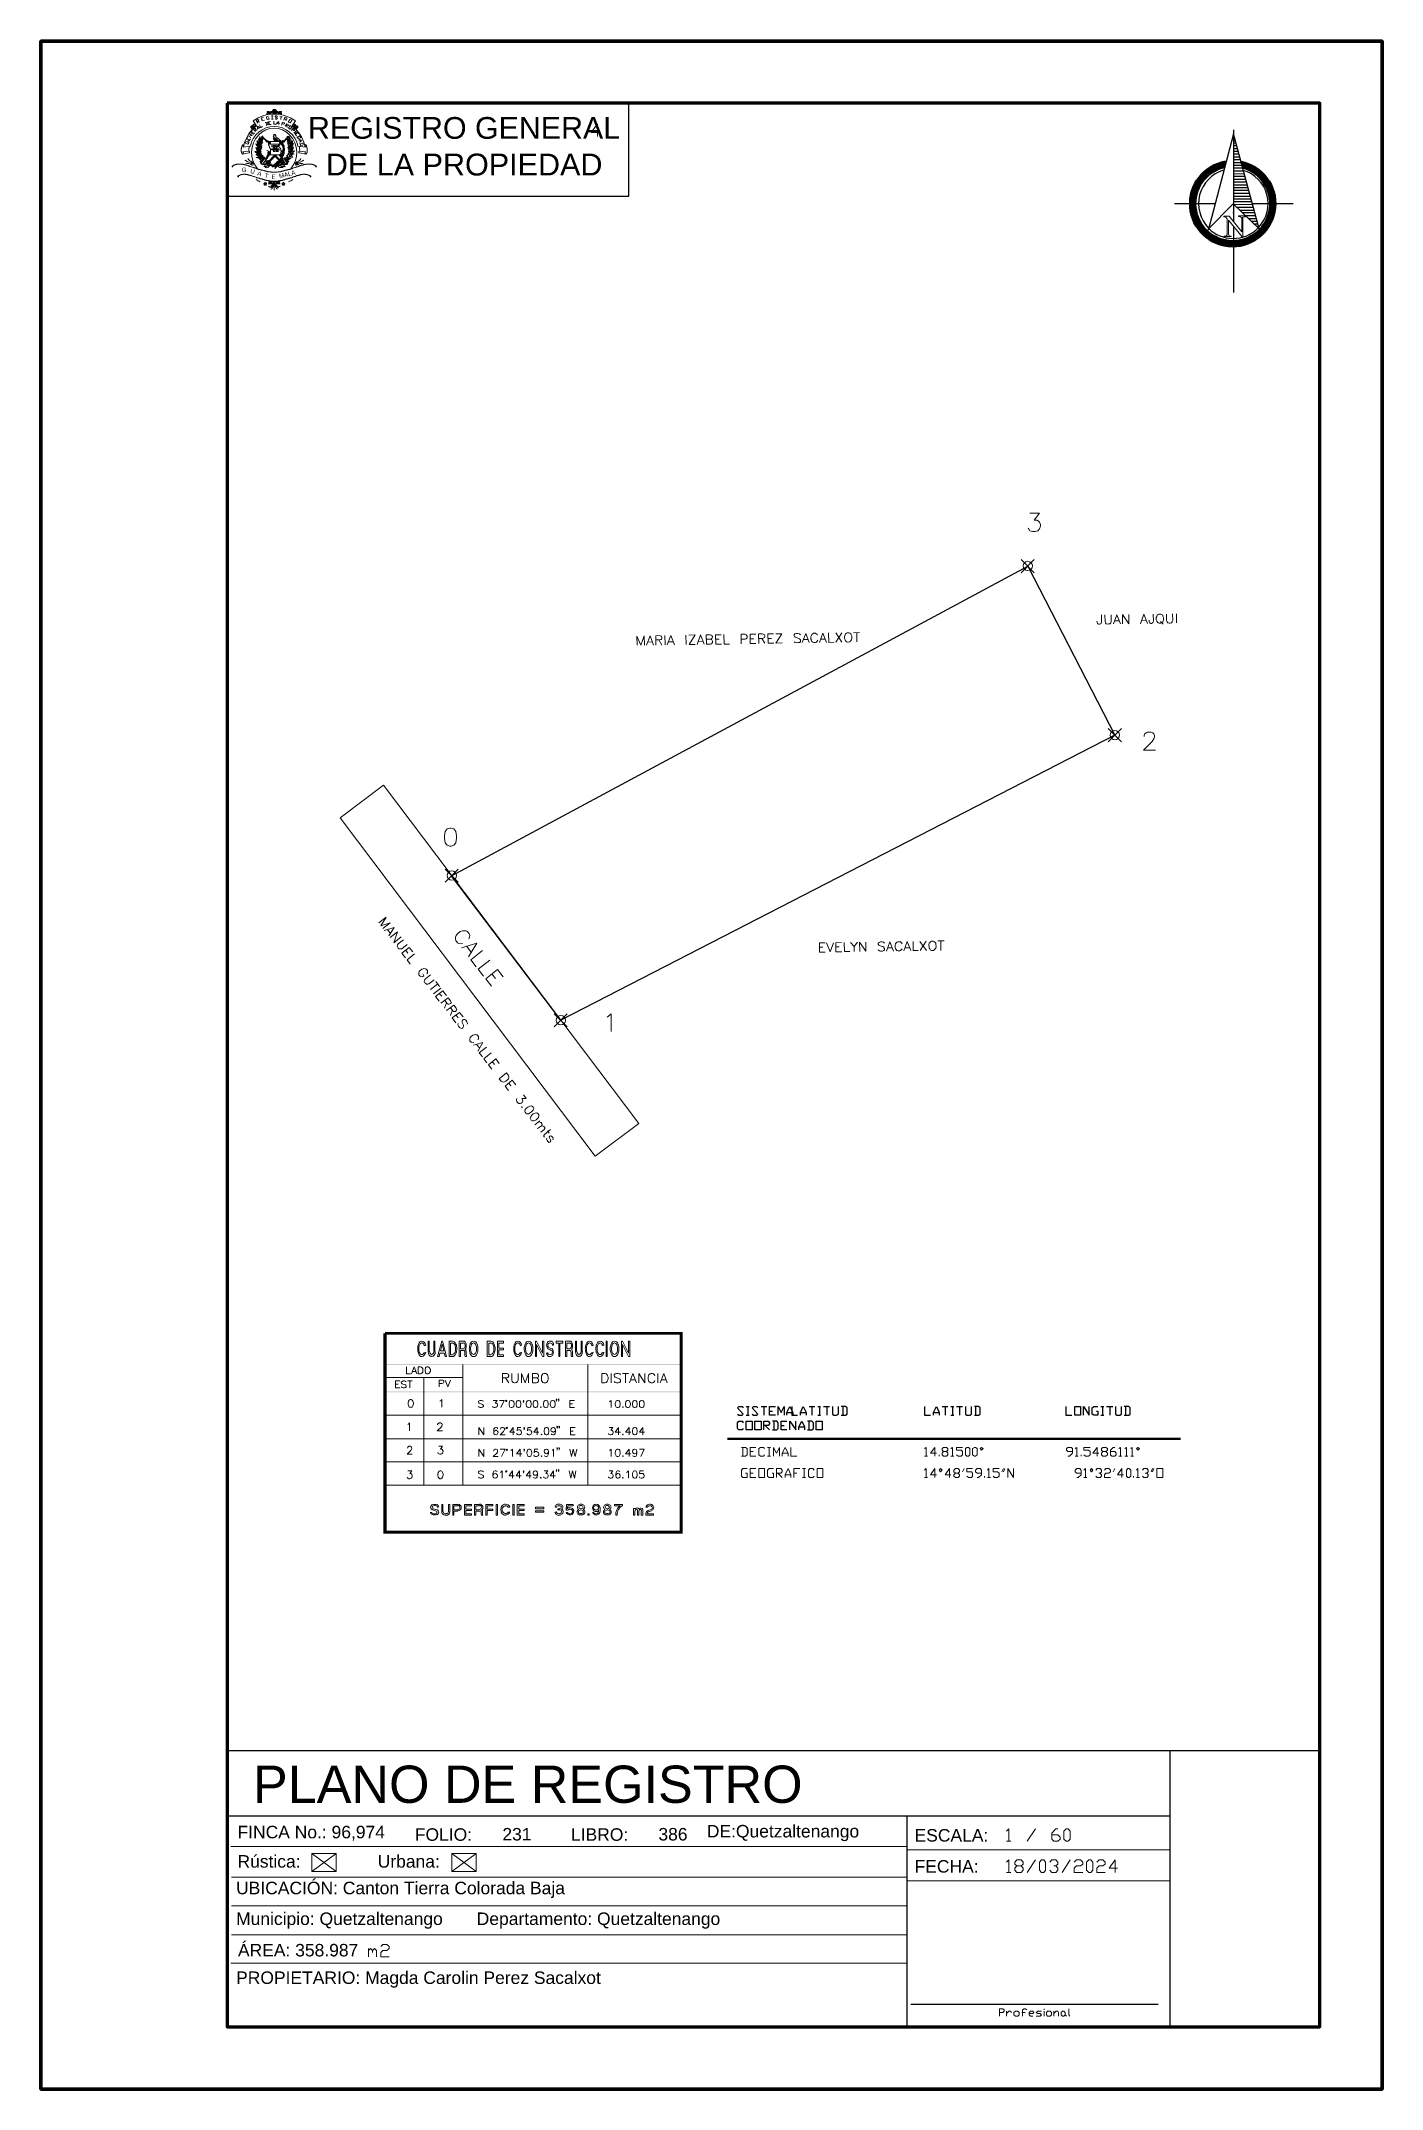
# Model space of a CAD drawing. Header units: millimetres. Extents: x 2405 to 2491, y 1861 to 1993.
import ezdxf

# ---------------------------------------------------------------- set-up
doc = ezdxf.new("R2010")
doc.units = ezdxf.units.MM
for name, color, linetype in [('PDF_0', 7, 'Continuous'), ('PDF_CVL_CUADCON', 7, 'Continuous'), ('PDF_CVL_CUADCON_LIN', 7, 'Continuous'), ('PDF_CVL_CUADCON_TIT', 7, 'Continuous'), ('PDF_CVL_CUADCON_TX', 7, 'Continuous'), ('PDF_CVL_PUNTO', 7, 'Continuous'), ('PDF_CVL_PUNTO_NUM', 7, 'Continuous'), ('PDF_FORMATO', 7, 'Continuous'), ('PDF_Text', 7, 'Continuous'), ('PDF_TEXTO FIJO', 7, 'Continuous')]:
    doc.layers.add(name, color=color, linetype=linetype)
doc.styles.add('PDF Arial-BoldMT', font='arial.ttf')
doc.styles.add('PDF ArialMT', font='arial.ttf')
doc.styles.add('PDF TimesNewRomanPS-BoldMT', font='arial.ttf')

msp = doc.modelspace()

# ---------------------------------------------------------------- texts
at = {"layer": 'PDF_Text', "attachment_point": 4}
for s, insert, char_height, style in [('REGISTRO GENERAL', (2422.23, 1987.47), 1.4002, 'PDF Arial-BoldMT'), ('G', (2417.96, 1984.78), 0.281, 'PDF TimesNewRomanPS-BoldMT'), ('DE LA PROPIEDAD', (2423.38, 1985.11), 1.4083, 'PDF Arial-BoldMT'), ('E', (2419.89, 1984.33), 0.28, 'PDF TimesNewRomanPS-BoldMT'), ('PLANO DE REGISTRO', (2418.69, 1880.75), 2.4003, 'PDF ArialMT'), ('FINCA No.: 96,974', (2417.69, 1877.61), 0.8048, 'PDF Arial-BoldMT'), ('FOLIO:', (2429.11, 1877.52), 0.805, 'PDF Arial-BoldMT'), ('231', (2434.75, 1877.54), 0.805, 'PDF ArialMT'), ('LIBRO:', (2439.17, 1877.52), 0.805, 'PDF Arial-BoldMT'), ('386', (2444.8, 1877.54), 0.805, 'PDF ArialMT'), ('DE:Quetzaltenango', (2447.92, 1877.62), 0.8048, 'PDF Arial-BoldMT'), ('ESCALA:', (2461.3, 1877.47), 0.805, 'PDF Arial-BoldMT'), ('Rústica:', (2417.69, 1875.79), 0.805, 'PDF Arial-BoldMT'), ('Urbana:', (2426.72, 1875.79), 0.805, 'PDF Arial-BoldMT'), ('FECHA:', (2461.3, 1875.47), 0.805, 'PDF Arial-BoldMT'), ('UBICACIÓN: Canton Tierra Colorada Baja', (2417.6, 1873.96), 0.8048, 'PDF Arial-BoldMT'), ('Municipio: Quetzaltenango       Departamento: Quetzaltenango', (2417.6, 1871.98), 0.8048, 'PDF Arial-BoldMT'), ('ÁREA: 358.987', (2417.72, 1870.07), 0.8048, 'PDF Arial-BoldMT'), ('PROPIETARIO: Magda Carolin Perez Sacalxot', (2417.6, 1868.18), 0.8048, 'PDF Arial-BoldMT')]:
    msp.add_mtext(s, dxfattribs=dict(at, insert=insert, char_height=char_height, style=style))
at = {"layer": 'PDF_Text', "char_height": 0.281, "attachment_point": 4, "style": 'PDF TimesNewRomanPS-BoldMT'}
for s, insert, rotation in [('U', (2418.53, 1984.72), 342.6476), ('A', (2418.98, 1984.57), 342.6459), ('MALA', (2420.37, 1984.37), 13.2659), ('T', (2419.44, 1984.43), 345.0691)]:
    msp.add_mtext(s, dxfattribs=dict(at, insert=insert, rotation=rotation))

# ---------------------------------------------------------------- hatches: boundary and pattern name
at = {"layer": 'PDF_0', "transparency": 33554559}
msp.add_hatch(color=256, dxfattribs=at).paths.add_polyline_path([(2481.87, 1987.03), (2481.85, 1987.05), (2481.84, 1987.07), (2481.82, 1987.05), (2481.8, 1987.03), (2481.82, 1987.02), (2481.84, 1987), (2481.85, 1987.02)])

# ---------------------------------------------------------------- linework, layer by layer
at = {"layer": 'PDF_0', "lineweight": 70}
for points in [[(2405.03, 1861.13), (2405.03, 1993.08), (2491.41, 1993.08), (2491.41, 1861.13), (2405.03, 1861.13), (2491.41, 1861.13), (2491.41, 1993.08), (2405.03, 1993.08)], [(2417.03, 1989.08), (2417.03, 1865.13), (2487.41, 1865.13), (2487.41, 1989.08)]]:
    msp.add_lwpolyline(points, close=True, dxfattribs=at)
at = {"layer": 'PDF_0', "lineweight": 9}
for points in [[(2420.01, 1988.49, 0.047269), (2420.03, 1988.52, 0.047269), (2420.01, 1988.57)], [(2420.13, 1988.57, 0.047269), (2420.1, 1988.53, 0.047269), (2420.13, 1988.49)], [(2420.04, 1988.51, 0.047248), (2420, 1988.52, 0.047248), (2420.04, 1988.54)], [(2420.09, 1988.54, 0.047248), (2420.14, 1988.53, 0.047248), (2420.09, 1988.51)], [(2419.08, 1985.83, 0.249854), (2418.8, 1985.97, 0.127323), (2419.09, 1985.77)], [(2419.22, 1986.2, 0.006211), (2419.06, 1985.93, 0.103257), (2418.87, 1986.22)], [(2418.98, 1986.3, 0.284201), (2419.07, 1986.04, -0.052268), (2419.01, 1986.25)], [(2419.24, 1986.25, 0.317306), (2419.04, 1985.92, 0.152712), (2419.06, 1985.86)], [(2419.32, 1986.96, 0.033035), (2419.28, 1986.93, 0.207569), (2419.18, 1986.68)], [(2420.15, 1986.81, 0.390544), (2420.2, 1986.78, 0.893592), (2420.24, 1986.76)], [(2420.97, 1986.52, 0.235743), (2420.89, 1986.64, -0.086948), (2421.06, 1986.53)], [(2420.96, 1986.33, 0.538579), (2421.13, 1986.26, 0.141444), (2421.15, 1986.17)], [(2421.13, 1986.42, -0.180829), (2421.1, 1986.51, 0.200709), (2421.14, 1986.64, 0.165306), (2421.12, 1986.72)], [(2421.15, 1986.38, 0.207748), (2421.24, 1986.65, 0.234174), (2421.15, 1986.38)], [(2419.1, 1985.71, 0.035894), (2418.94, 1985.83, 0.345789), (2419.16, 1985.58)], [(2419.21, 1985.19), (2419.18, 1985.22), (2419.18, 1985.26), (2419.38, 1985.48), (2419.42, 1985.48), (2419.47, 1985.49, -0.165571), (2419.43, 1985.6)], [(2419.35, 1985.44, -0.224258), (2419.33, 1985.68, 0.26377), (2419.43, 1985.49)], [(2419.55, 1985.14, 0.172819), (2419.48, 1985.1, 0.146669), (2419.44, 1985.02)], [(2419.59, 1985.1), (2419.74, 1985.27), (2419.7, 1985.29), (2419.55, 1985.14, -0.010188), (2419.57, 1985.14)], [(2420.14, 1985.76, 0.079744), (2419.71, 1985.3, 0.1597), (2419.59, 1985.39)], [(2419.76, 1985.23, 0.139245), (2419.77, 1985.14, 0.135488), (2419.84, 1985.09, 0.174769), (2419.79, 1985.31)], [(2420.01, 1985.05, 0.101106), (2420.38, 1985.34), (2420.38, 1985.32), (2420.36, 1985.31), (2420.36, 1985.29), (2420.35, 1985.27), (2420.35, 1985.26), (2420.33, 1985.26), (2420.33, 1985.24), (2420.33, 1985.22), (2420.31, 1985.22), (2420.31, 1985.2), (2420.3, 1985.19), (2420.3, 1985.17), (2420.28, 1985.17), (2420.28, 1985.15), (2420.26, 1985.15), (2420.26, 1985.14), (2420.25, 1985.12), (2420.23, 1985.1), (2420.23, 1985.09), (2420.21, 1985.09)], [(2420.18, 1985.03), (2420.18, 1985.05), (2420.18, 1985.03), (2420.18, 1985.02), (2420.16, 1985.02), (2420.16, 1985), (2420.14, 1985), (2420.14, 1984.98), (2420.14, 1984.97), (2420.13, 1984.97), (2420.13, 1984.95), (2420.13, 1984.93), (2420.11, 1984.93), (2420.11, 1984.92), (2420.11, 1984.9), (2420.11, 1984.88), (2420.11, 1984.87), (2420.11, 1984.85, -0.027252), (2420.26, 1985.05), (2420.28, 1985.05), (2420.28, 1985.03), (2420.3, 1985.03), (2420.31, 1985.03), (2420.31, 1985.02), (2420.33, 1985), (2420.33, 1984.98), (2420.35, 1984.98), (2420.35, 1984.97), (2420.36, 1984.97), (2420.36, 1984.95), (2420.38, 1984.95), (2420.4, 1984.95), (2420.4, 1984.93), (2420.42, 1984.93), (2420.43, 1984.93), (2420.45, 1984.93), (2420.47, 1984.93), (2420.47, 1984.92), (2420.48, 1984.92), (2420.5, 1984.92), (2420.52, 1984.92), (2420.53, 1984.92), (2420.55, 1984.92), (2420.57, 1984.92), (2420.59, 1984.92), (2420.6, 1984.92), (2420.62, 1984.92), (2420.64, 1984.92), (2420.62, 1984.92), (2420.62, 1984.93), (2420.6, 1984.93), (2420.59, 1984.95), (2420.57, 1984.97), (2420.55, 1984.97), (2420.55, 1984.98), (2420.53, 1984.98), (2420.53, 1985), (2420.52, 1985), (2420.5, 1985.02), (2420.48, 1985.02), (2420.48, 1985.03), (2420.47, 1985.03), (2420.45, 1985.03), (2420.43, 1985.03), (2420.42, 1985.03), (2420.42, 1985.05), (2420.4, 1985.05), (2420.38, 1985.05), (2420.36, 1985.05), (2420.35, 1985.05), (2420.33, 1985.05), (2420.31, 1985.05), (2420.3, 1985.05)], [(2420.6, 1985.1), (2420.45, 1985.27), (2420.48, 1985.29), (2420.64, 1985.14, -0.360588), (2420.61, 1985.12)], [(2420.6, 1985.35, 0.106034), (2420.6, 1985.4, 0.09033), (2420.51, 1985.31)], [(2420.92, 1985.27, -0.057883), (2421.01, 1985.31, 0.201462), (2420.88, 1985.31)], [(2421.22, 1985.81, -0.116727), (2421.33, 1985.81, 0.170056), (2421.2, 1985.75)]]:
    msp.add_lwpolyline(points, format="xyb", dxfattribs=at)
msp.add_lwpolyline([(2421.58, 1986.31), (2422.04, 1986.24), (2421.96, 1986.56), (2421.84, 1986.86), (2421.67, 1987.15), (2421.45, 1987.41), (2421.21, 1987.61), (2421.42, 1987.93), (2421.11, 1988.12), (2420.77, 1988.25), (2420.42, 1988.36), (2420.06, 1988.37), (2419.69, 1988.36), (2419.33, 1988.25), (2419.01, 1988.12), (2418.69, 1987.93), (2418.91, 1987.61), (2418.65, 1987.41), (2418.45, 1987.15), (2418.28, 1986.86), (2418.15, 1986.56), (2418.08, 1986.24), (2418.52, 1986.31, -0.825154)], format="xyb", close=True, dxfattribs=at)
for points in [[(2418.81, 1987.56), (2418.82, 1987.56), (2418.82, 1987.58), (2418.84, 1987.58), (2418.86, 1987.58), (2418.86, 1987.59), (2418.86, 1987.61), (2418.87, 1987.61), (2418.87, 1987.63), (2418.87, 1987.64), (2418.87, 1987.66), (2418.86, 1987.66), (2418.86, 1987.68), (2418.86, 1987.69), (2418.84, 1987.69), (2418.84, 1987.71), (2418.82, 1987.71), (2418.81, 1987.71), (2418.81, 1987.73), (2418.79, 1987.73), (2418.77, 1987.73), (2418.76, 1987.73), (2418.74, 1987.73), (2418.72, 1987.71), (2418.7, 1987.71), (2418.7, 1987.69), (2418.69, 1987.69), (2418.69, 1987.68), (2418.67, 1987.68), (2418.67, 1987.66), (2418.67, 1987.64), (2418.65, 1987.64), (2418.65, 1987.63), (2418.65, 1987.61), (2418.65, 1987.59), (2418.65, 1987.58), (2418.65, 1987.56), (2418.64, 1987.56), (2418.64, 1987.54), (2418.64, 1987.53), (2418.62, 1987.53), (2418.6, 1987.53), (2418.59, 1987.53), (2418.59, 1987.54), (2418.57, 1987.54), (2418.57, 1987.56), (2418.59, 1987.56), (2418.59, 1987.58), (2418.6, 1987.59), (2418.62, 1987.59), (2418.64, 1987.59), (2418.62, 1987.59), (2418.62, 1987.61), (2418.6, 1987.61), (2418.59, 1987.61), (2418.57, 1987.61), (2418.57, 1987.59), (2418.55, 1987.59), (2418.55, 1987.58), (2418.54, 1987.58), (2418.54, 1987.56), (2418.54, 1987.54), (2418.54, 1987.53), (2418.54, 1987.51), (2418.54, 1987.49), (2418.55, 1987.49), (2418.57, 1987.49), (2418.57, 1987.47), (2418.59, 1987.47), (2418.59, 1987.49), (2418.6, 1987.49), (2418.62, 1987.49), (2418.62, 1987.51), (2418.64, 1987.51), (2418.64, 1987.53), (2418.65, 1987.53), (2418.65, 1987.54), (2418.67, 1987.54), (2418.67, 1987.56), (2418.67, 1987.58), (2418.67, 1987.59), (2418.67, 1987.61), (2418.67, 1987.63), (2418.67, 1987.64), (2418.69, 1987.64), (2418.69, 1987.66), (2418.7, 1987.66), (2418.7, 1987.68), (2418.72, 1987.68), (2418.74, 1987.68), (2418.74, 1987.69), (2418.76, 1987.69), (2418.77, 1987.69), (2418.77, 1987.68), (2418.79, 1987.68), (2418.81, 1987.68), (2418.81, 1987.66), (2418.82, 1987.66), (2418.82, 1987.64), (2418.82, 1987.63), (2418.82, 1987.61), (2418.82, 1987.59), (2418.82, 1987.58), (2418.81, 1987.58)], [(2419.74, 1988.37), (2419.74, 1988.39), (2419.76, 1988.39), (2419.76, 1988.41), (2419.77, 1988.41), (2419.77, 1988.42), (2419.77, 1988.44), (2419.79, 1988.44), (2419.79, 1988.46), (2419.79, 1988.47), (2419.81, 1988.47), (2419.81, 1988.49), (2419.81, 1988.51), (2419.82, 1988.51), (2419.82, 1988.53), (2419.84, 1988.53), (2419.86, 1988.53), (2419.87, 1988.53), (2419.89, 1988.53), (2419.91, 1988.53), (2419.91, 1988.51), (2419.91, 1988.49), (2419.91, 1988.47), (2419.89, 1988.47), (2419.87, 1988.47), (2419.87, 1988.46), (2419.86, 1988.46), (2419.84, 1988.46), (2419.82, 1988.46), (2419.82, 1988.47), (2419.81, 1988.47), (2419.79, 1988.47), (2419.77, 1988.47), (2419.76, 1988.47), (2419.74, 1988.47), (2419.72, 1988.47), (2419.7, 1988.47), (2419.69, 1988.47), (2419.67, 1988.47), (2419.65, 1988.47), (2419.65, 1988.46), (2419.64, 1988.46), (2419.64, 1988.44), (2419.62, 1988.44), (2419.62, 1988.42), (2419.62, 1988.41), (2419.6, 1988.41), (2419.6, 1988.39), (2419.6, 1988.37), (2419.6, 1988.36), (2419.62, 1988.36), (2419.62, 1988.34), (2419.64, 1988.34), (2419.65, 1988.34), (2419.64, 1988.34), (2419.62, 1988.34), (2419.6, 1988.34), (2419.6, 1988.36), (2419.59, 1988.36), (2419.59, 1988.37), (2419.57, 1988.37), (2419.57, 1988.39), (2419.57, 1988.41), (2419.59, 1988.41), (2419.59, 1988.42), (2419.59, 1988.44), (2419.6, 1988.44), (2419.6, 1988.46), (2419.62, 1988.46), (2419.62, 1988.47), (2419.64, 1988.47), (2419.65, 1988.47), (2419.67, 1988.47), (2419.67, 1988.49), (2419.69, 1988.49), (2419.7, 1988.49), (2419.72, 1988.49), (2419.74, 1988.49), (2419.76, 1988.49), (2419.77, 1988.49), (2419.79, 1988.49), (2419.79, 1988.47), (2419.81, 1988.47), (2419.82, 1988.47), (2419.84, 1988.47), (2419.86, 1988.47), (2419.87, 1988.47), (2419.89, 1988.47), (2419.89, 1988.49), (2419.91, 1988.49), (2419.91, 1988.51), (2419.89, 1988.51), (2419.87, 1988.51), (2419.86, 1988.51), (2419.86, 1988.49), (2419.84, 1988.49), (2419.84, 1988.47), (2419.82, 1988.47), (2419.82, 1988.46), (2419.82, 1988.44), (2419.81, 1988.44), (2419.81, 1988.42), (2419.81, 1988.41), (2419.79, 1988.41), (2419.79, 1988.39), (2419.77, 1988.39), (2419.77, 1988.37), (2419.76, 1988.37), (2419.76, 1988.36), (2419.74, 1988.36), (2419.72, 1988.36), (2419.7, 1988.36), (2419.7, 1988.37), (2419.69, 1988.37), (2419.69, 1988.39), (2419.69, 1988.41), (2419.69, 1988.42), (2419.69, 1988.44), (2419.7, 1988.44), (2419.7, 1988.46), (2419.72, 1988.46), (2419.72, 1988.44), (2419.72, 1988.42), (2419.7, 1988.42), (2419.7, 1988.41), (2419.7, 1988.39), (2419.7, 1988.37), (2419.72, 1988.37)], [(2420.36, 1988.37), (2420.36, 1988.39), (2420.35, 1988.39), (2420.35, 1988.41), (2420.35, 1988.42), (2420.33, 1988.42), (2420.33, 1988.44), (2420.33, 1988.46), (2420.31, 1988.46), (2420.31, 1988.47), (2420.31, 1988.49), (2420.3, 1988.49), (2420.3, 1988.51), (2420.28, 1988.51), (2420.28, 1988.53), (2420.26, 1988.53), (2420.25, 1988.53), (2420.23, 1988.53), (2420.21, 1988.53), (2420.21, 1988.51), (2420.2, 1988.51), (2420.2, 1988.49), (2420.21, 1988.49), (2420.21, 1988.47), (2420.23, 1988.47), (2420.23, 1988.46), (2420.25, 1988.46), (2420.26, 1988.46), (2420.28, 1988.46), (2420.28, 1988.47), (2420.3, 1988.47), (2420.31, 1988.47), (2420.33, 1988.47), (2420.35, 1988.47), (2420.36, 1988.47), (2420.38, 1988.47), (2420.4, 1988.47), (2420.42, 1988.47), (2420.43, 1988.47), (2420.45, 1988.47), (2420.45, 1988.46), (2420.47, 1988.46), (2420.48, 1988.44), (2420.48, 1988.42), (2420.5, 1988.42), (2420.5, 1988.41), (2420.5, 1988.39), (2420.5, 1988.37), (2420.5, 1988.36), (2420.48, 1988.36), (2420.48, 1988.34), (2420.47, 1988.34), (2420.45, 1988.34), (2420.47, 1988.34), (2420.48, 1988.34), (2420.5, 1988.34), (2420.52, 1988.34), (2420.52, 1988.36), (2420.53, 1988.36), (2420.53, 1988.37), (2420.53, 1988.39), (2420.53, 1988.41), (2420.53, 1988.42), (2420.52, 1988.42), (2420.52, 1988.44), (2420.5, 1988.46), (2420.48, 1988.46), (2420.48, 1988.47), (2420.47, 1988.47), (2420.45, 1988.47), (2420.45, 1988.49), (2420.43, 1988.49), (2420.42, 1988.49), (2420.4, 1988.49), (2420.38, 1988.49), (2420.36, 1988.49), (2420.35, 1988.49), (2420.33, 1988.49), (2420.31, 1988.47), (2420.3, 1988.47), (2420.28, 1988.47), (2420.26, 1988.47), (2420.25, 1988.47), (2420.23, 1988.47), (2420.21, 1988.47), (2420.21, 1988.49), (2420.21, 1988.51), (2420.23, 1988.51), (2420.25, 1988.51), (2420.26, 1988.51), (2420.26, 1988.49), (2420.28, 1988.49), (2420.28, 1988.47), (2420.28, 1988.46), (2420.3, 1988.44), (2420.3, 1988.42), (2420.31, 1988.42), (2420.31, 1988.41), (2420.31, 1988.39), (2420.33, 1988.39), (2420.33, 1988.37), (2420.35, 1988.37), (2420.36, 1988.37), (2420.36, 1988.36), (2420.38, 1988.36), (2420.4, 1988.36), (2420.4, 1988.37), (2420.42, 1988.37), (2420.42, 1988.39), (2420.43, 1988.39), (2420.43, 1988.41), (2420.43, 1988.42), (2420.43, 1988.44), (2420.42, 1988.44), (2420.4, 1988.44), (2420.4, 1988.46), (2420.38, 1988.46), (2420.38, 1988.44), (2420.4, 1988.42), (2420.42, 1988.42), (2420.42, 1988.41), (2420.42, 1988.39), (2420.4, 1988.39), (2420.4, 1988.37), (2420.38, 1988.37)], [(2420.96, 1987.86), (2421.06, 1988.03), (2421.2, 1987.97), (2421.09, 1987.8)], [(2420.97, 1987.47), (2421.09, 1987.63), (2421.2, 1987.54), (2421.09, 1987.39)], [(2421.31, 1987.56), (2421.3, 1987.56), (2421.28, 1987.56), (2421.28, 1987.58), (2421.26, 1987.58), (2421.26, 1987.59), (2421.25, 1987.59), (2421.25, 1987.61), (2421.25, 1987.63), (2421.25, 1987.64), (2421.25, 1987.66), (2421.25, 1987.68), (2421.26, 1987.68), (2421.26, 1987.69), (2421.28, 1987.69), (2421.28, 1987.71), (2421.3, 1987.71), (2421.3, 1987.73), (2421.31, 1987.73), (2421.33, 1987.73), (2421.35, 1987.73), (2421.36, 1987.73), (2421.38, 1987.73), (2421.38, 1987.71), (2421.4, 1987.71), (2421.4, 1987.69), (2421.42, 1987.69), (2421.42, 1987.68), (2421.43, 1987.68), (2421.43, 1987.66), (2421.45, 1987.66), (2421.45, 1987.64), (2421.45, 1987.63), (2421.45, 1987.61), (2421.47, 1987.61), (2421.47, 1987.59), (2421.47, 1987.58), (2421.47, 1987.56), (2421.47, 1987.54), (2421.48, 1987.54), (2421.48, 1987.53), (2421.5, 1987.53), (2421.52, 1987.53), (2421.53, 1987.53), (2421.53, 1987.54), (2421.53, 1987.56), (2421.53, 1987.58), (2421.52, 1987.58), (2421.52, 1987.59), (2421.5, 1987.59), (2421.48, 1987.59), (2421.48, 1987.61), (2421.5, 1987.61), (2421.52, 1987.61), (2421.53, 1987.61), (2421.53, 1987.59), (2421.55, 1987.59), (2421.57, 1987.59), (2421.57, 1987.58), (2421.57, 1987.56), (2421.58, 1987.56), (2421.58, 1987.54), (2421.58, 1987.53), (2421.58, 1987.51), (2421.57, 1987.51), (2421.57, 1987.49), (2421.55, 1987.49), (2421.55, 1987.47), (2421.53, 1987.47), (2421.52, 1987.47), (2421.52, 1987.49), (2421.5, 1987.49), (2421.48, 1987.49), (2421.48, 1987.51), (2421.47, 1987.51), (2421.47, 1987.53), (2421.45, 1987.53), (2421.45, 1987.54), (2421.45, 1987.56), (2421.45, 1987.58), (2421.45, 1987.59), (2421.45, 1987.61), (2421.45, 1987.63), (2421.43, 1987.63), (2421.43, 1987.64), (2421.42, 1987.66), (2421.4, 1987.66), (2421.4, 1987.68), (2421.38, 1987.68), (2421.36, 1987.68), (2421.36, 1987.69), (2421.35, 1987.69), (2421.33, 1987.69), (2421.33, 1987.68), (2421.31, 1987.68), (2421.3, 1987.68), (2421.3, 1987.66), (2421.28, 1987.64), (2421.28, 1987.63), (2421.28, 1987.61), (2421.28, 1987.59), (2421.3, 1987.59), (2421.3, 1987.58), (2421.3, 1987.56)], [(2420.03, 1986.97), (2419.98, 1986.92), (2420.03, 1986.92), (2420.04, 1986.92), (2420.04, 1986.95)], [(2420.36, 1985.75), (2419.74, 1985.75)], [(2419.92, 1983.87), (2419.94, 1983.87), (2419.96, 1983.87), (2419.98, 1983.87), (2419.99, 1983.87), (2420.01, 1983.87), (2420.03, 1983.87), (2420.03, 1983.88), (2420.04, 1983.88), (2420.04, 1983.9), (2420.04, 1983.92), (2420.06, 1983.92), (2420.06, 1983.93), (2420.06, 1983.95), (2420.06, 1983.97), (2420.04, 1983.97), (2420.04, 1983.98), (2420.04, 1984), (2420.03, 1984.02), (2420.03, 1984.04), (2420.01, 1984.04), (2419.99, 1984.04), (2419.98, 1984.04), (2419.98, 1984.05), (2419.96, 1984.05), (2419.94, 1984.05), (2419.92, 1984.05), (2419.92, 1984.04), (2419.91, 1984.04), (2419.89, 1984.04), (2419.87, 1984.04), (2419.87, 1984.02), (2419.86, 1984.02), (2419.86, 1984), (2419.84, 1984), (2419.82, 1983.98), (2419.81, 1983.98), (2419.81, 1983.97), (2419.79, 1983.97), (2419.77, 1983.97), (2419.76, 1983.98), (2419.76, 1984), (2419.76, 1984.02), (2419.77, 1984.02), (2419.77, 1984.04), (2419.79, 1984.04), (2419.81, 1984.04), (2419.81, 1984.02), (2419.82, 1984.02), (2419.82, 1984.04), (2419.82, 1984.05), (2419.81, 1984.05), (2419.79, 1984.05), (2419.79, 1984.07), (2419.77, 1984.07), (2419.76, 1984.07), (2419.76, 1984.05), (2419.74, 1984.05), (2419.72, 1984.05), (2419.72, 1984.04), (2419.7, 1984.04), (2419.7, 1984.02), (2419.7, 1984), (2419.7, 1983.98), (2419.7, 1983.97), (2419.72, 1983.97), (2419.72, 1983.95), (2419.74, 1983.95), (2419.76, 1983.95), (2419.77, 1983.95), (2419.79, 1983.95), (2419.81, 1983.95), (2419.82, 1983.95), (2419.82, 1983.97), (2419.84, 1983.97), (2419.84, 1983.98), (2419.86, 1983.98), (2419.86, 1984), (2419.87, 1984), (2419.87, 1984.02), (2419.89, 1984.02), (2419.91, 1984.02), (2419.92, 1984.02), (2419.94, 1984.02), (2419.96, 1984.02), (2419.98, 1984.02), (2419.98, 1984), (2419.99, 1984), (2419.99, 1983.98), (2420.01, 1983.98), (2420.01, 1983.97), (2420.01, 1983.95), (2420.01, 1983.93), (2420.01, 1983.92), (2419.99, 1983.92), (2419.99, 1983.9), (2419.98, 1983.9), (2419.98, 1983.88), (2419.96, 1983.88), (2419.94, 1983.88), (2419.94, 1983.87)], [(2420.18, 1983.87), (2420.16, 1983.87), (2420.14, 1983.87), (2420.13, 1983.87), (2420.11, 1983.87), (2420.09, 1983.87), (2420.09, 1983.88), (2420.08, 1983.88), (2420.08, 1983.9), (2420.06, 1983.9), (2420.06, 1983.92), (2420.06, 1983.93), (2420.06, 1983.95), (2420.06, 1983.97), (2420.06, 1983.98), (2420.06, 1984), (2420.08, 1984), (2420.08, 1984.02), (2420.09, 1984.02), (2420.09, 1984.04), (2420.11, 1984.04), (2420.13, 1984.04), (2420.13, 1984.05), (2420.14, 1984.05), (2420.16, 1984.05), (2420.18, 1984.05), (2420.18, 1984.04), (2420.2, 1984.04), (2420.21, 1984.04), (2420.23, 1984.04), (2420.23, 1984.02), (2420.25, 1984.02), (2420.26, 1984.02), (2420.26, 1984), (2420.28, 1984), (2420.28, 1983.98), (2420.3, 1983.98), (2420.3, 1983.97), (2420.31, 1983.97), (2420.33, 1983.97), (2420.35, 1983.97), (2420.35, 1983.98), (2420.36, 1983.98), (2420.36, 1984), (2420.36, 1984.02), (2420.35, 1984.02), (2420.35, 1984.04), (2420.33, 1984.04), (2420.31, 1984.04), (2420.3, 1984.04), (2420.3, 1984.02), (2420.28, 1984.02), (2420.28, 1984.04), (2420.3, 1984.04), (2420.3, 1984.05), (2420.31, 1984.05), (2420.31, 1984.07), (2420.33, 1984.07), (2420.35, 1984.07), (2420.36, 1984.07), (2420.36, 1984.05), (2420.38, 1984.05), (2420.4, 1984.05), (2420.4, 1984.04), (2420.4, 1984.02), (2420.42, 1984.02), (2420.42, 1984), (2420.42, 1983.98), (2420.4, 1983.98), (2420.4, 1983.97), (2420.38, 1983.97), (2420.38, 1983.95), (2420.36, 1983.95), (2420.35, 1983.95), (2420.33, 1983.95), (2420.31, 1983.95), (2420.3, 1983.95), (2420.3, 1983.97), (2420.28, 1983.97), (2420.26, 1983.97), (2420.26, 1983.98), (2420.25, 1983.98), (2420.25, 1984), (2420.23, 1984), (2420.23, 1984.02), (2420.21, 1984.02), (2420.2, 1984.02), (2420.18, 1984.02), (2420.16, 1984.02), (2420.14, 1984.02), (2420.14, 1984), (2420.13, 1984), (2420.11, 1984), (2420.11, 1983.98), (2420.11, 1983.97), (2420.09, 1983.97), (2420.09, 1983.95), (2420.09, 1983.93), (2420.11, 1983.93), (2420.11, 1983.92), (2420.11, 1983.9), (2420.13, 1983.9), (2420.13, 1983.88), (2420.14, 1983.88), (2420.16, 1983.88), (2420.16, 1983.87)]]:
    msp.add_lwpolyline(points, close=True, dxfattribs=at)
for points in [[(2418.79, 1987.17), (2418.69, 1987.07), (2418.55, 1987.19), (2418.65, 1987.31)], [(2418.67, 1987.59), (2418.67, 1987.58), (2418.67, 1987.56), (2418.69, 1987.56), (2418.69, 1987.54), (2418.7, 1987.54), (2418.72, 1987.54), (2418.72, 1987.56), (2418.74, 1987.56), (2418.74, 1987.58), (2418.74, 1987.59), (2418.72, 1987.59), (2418.72, 1987.61), (2418.7, 1987.61), (2418.72, 1987.61), (2418.74, 1987.61), (2418.74, 1987.59), (2418.76, 1987.59), (2418.76, 1987.58), (2418.77, 1987.58), (2418.77, 1987.56), (2418.77, 1987.54), (2418.76, 1987.54), (2418.76, 1987.53), (2418.74, 1987.53), (2418.74, 1987.51), (2418.72, 1987.51), (2418.7, 1987.51), (2418.69, 1987.51), (2418.69, 1987.53), (2418.67, 1987.53), (2418.67, 1987.54), (2418.65, 1987.54), (2418.65, 1987.53), (2418.65, 1987.51), (2418.65, 1987.49), (2418.65, 1987.47), (2418.65, 1987.46), (2418.65, 1987.44), (2418.65, 1987.42), (2418.65, 1987.41), (2418.64, 1987.41), (2418.64, 1987.39), (2418.62, 1987.39), (2418.62, 1987.41), (2418.62, 1987.42), (2418.62, 1987.44), (2418.62, 1987.46), (2418.6, 1987.46), (2418.6, 1987.47), (2418.6, 1987.49), (2418.62, 1987.49), (2418.62, 1987.51), (2418.62, 1987.53), (2418.64, 1987.53)], [(2418.64, 1987.39), (2418.64, 1987.41), (2418.65, 1987.41), (2418.67, 1987.41), (2418.67, 1987.42), (2418.69, 1987.42), (2418.69, 1987.44), (2418.7, 1987.44), (2418.7, 1987.46), (2418.7, 1987.47), (2418.7, 1987.49), (2418.7, 1987.51), (2418.7, 1987.53)], [(2418.67, 1987.54), (2418.67, 1987.53), (2418.69, 1987.53), (2418.69, 1987.51), (2418.69, 1987.49), (2418.69, 1987.47), (2418.69, 1987.46), (2418.69, 1987.44), (2418.67, 1987.44), (2418.65, 1987.44), (2418.65, 1987.46)], [(2418.84, 1987.24), (2418.72, 1987.37), (2418.79, 1987.44), (2418.84, 1987.46), (2418.86, 1987.42), (2418.86, 1987.39), (2418.79, 1987.31)], [(2418.81, 1987.34), (2418.96, 1987.34)], [(2418.99, 1987.78), (2418.89, 1987.95), (2418.99, 1988.02), (2419.04, 1988), (2419.06, 1987.97), (2419.04, 1987.93), (2418.94, 1987.86)], [(2418.98, 1987.88), (2419.13, 1987.86)], [(2419.01, 1987.39), (2418.98, 1987.44), (2418.98, 1987.59), (2419.11, 1987.53), (2419.15, 1987.47)], [(2418.98, 1987.44), (2419.11, 1987.53)], [(2419.11, 1987.68), (2419.2, 1987.51), (2419.31, 1987.58)], [(2419.42, 1987.98), (2419.28, 1987.93), (2419.21, 1988.12), (2419.37, 1988.17)], [(2419.25, 1988.02), (2419.31, 1988.05)], [(2419.53, 1987.64), (2419.64, 1987.68), (2419.65, 1987.71), (2419.62, 1987.83), (2419.59, 1987.85), (2419.47, 1987.83)], [(2419.52, 1987.83), (2419.57, 1987.66)], [(2419.67, 1988.14), (2419.7, 1988.14), (2419.72, 1988.05), (2419.62, 1988.03), (2419.57, 1988.05), (2419.55, 1988.19), (2419.59, 1988.22), (2419.69, 1988.24)], [(2419.79, 1988.47), (2419.79, 1988.49), (2419.77, 1988.49), (2419.76, 1988.49), (2419.74, 1988.49), (2419.74, 1988.51), (2419.72, 1988.51), (2419.7, 1988.51), (2419.7, 1988.53), (2419.69, 1988.53), (2419.67, 1988.53), (2419.65, 1988.53), (2419.64, 1988.53), (2419.62, 1988.53), (2419.62, 1988.51), (2419.62, 1988.49), (2419.6, 1988.49), (2419.6, 1988.51), (2419.6, 1988.53), (2419.6, 1988.54), (2419.62, 1988.54), (2419.64, 1988.54), (2419.65, 1988.54), (2419.67, 1988.54), (2419.69, 1988.54), (2419.7, 1988.54), (2419.7, 1988.53), (2419.72, 1988.53), (2419.72, 1988.51), (2419.74, 1988.51), (2419.76, 1988.51), (2419.76, 1988.49)], [(2419.86, 1987.71), (2419.7, 1987.69), (2419.69, 1987.88), (2419.82, 1987.9)], [(2419.69, 1987.78), (2419.77, 1987.8)], [(2419.89, 1988.25), (2419.98, 1988.25)], [(2419.89, 1988.05), (2419.98, 1988.05)], [(2419.92, 1988.25), (2419.92, 1988.05)], [(2420.03, 1987.92), (2420.03, 1987.73), (2420.18, 1987.73)], [(2420.11, 1988.08), (2420.14, 1988.05), (2420.21, 1988.05), (2420.26, 1988.08), (2420.11, 1988.22), (2420.14, 1988.25), (2420.21, 1988.25), (2420.26, 1988.22)], [(2420.23, 1987.73), (2420.23, 1987.78), (2420.33, 1987.9), (2420.38, 1987.76), (2420.36, 1987.69)], [(2420.23, 1987.78), (2420.38, 1987.76)], [(2420.31, 1988.47), (2420.33, 1988.49), (2420.35, 1988.49), (2420.36, 1988.49), (2420.38, 1988.49), (2420.38, 1988.51), (2420.4, 1988.51), (2420.42, 1988.51), (2420.42, 1988.53), (2420.43, 1988.53), (2420.45, 1988.53), (2420.47, 1988.53), (2420.48, 1988.53), (2420.48, 1988.51), (2420.48, 1988.49), (2420.5, 1988.49), (2420.5, 1988.51), (2420.52, 1988.51), (2420.52, 1988.53), (2420.52, 1988.54), (2420.5, 1988.54), (2420.48, 1988.54), (2420.47, 1988.54), (2420.45, 1988.54), (2420.43, 1988.54), (2420.42, 1988.54), (2420.42, 1988.53), (2420.4, 1988.53), (2420.38, 1988.53), (2420.38, 1988.51), (2420.36, 1988.51), (2420.36, 1988.49), (2420.35, 1988.49)], [(2420.42, 1988.24), (2420.57, 1988.2)], [(2420.5, 1988.22), (2420.47, 1988.03)], [(2420.53, 1987.66), (2420.59, 1987.85), (2420.7, 1987.81), (2420.72, 1987.78), (2420.72, 1987.75), (2420.67, 1987.73), (2420.57, 1987.75)], [(2420.67, 1987.98), (2420.74, 1988.17), (2420.86, 1988.12), (2420.87, 1988.08), (2420.87, 1988.05), (2420.82, 1988.03), (2420.7, 1988.07)], [(2420.75, 1988.07), (2420.82, 1987.93)], [(2420.77, 1987.59), (2420.86, 1987.75), (2420.96, 1987.69), (2420.97, 1987.64), (2420.96, 1987.63), (2420.91, 1987.61), (2420.81, 1987.68)], [(2420.84, 1987.64), (2420.89, 1987.51)], [(2421.16, 1987.32), (2421.28, 1987.47), (2421.36, 1987.39), (2421.38, 1987.36), (2421.36, 1987.32), (2421.31, 1987.32), (2421.23, 1987.39)], [(2421.47, 1987.46), (2421.45, 1987.46), (2421.45, 1987.44), (2421.43, 1987.44), (2421.42, 1987.44), (2421.42, 1987.46), (2421.42, 1987.47), (2421.42, 1987.49), (2421.42, 1987.51), (2421.43, 1987.51), (2421.43, 1987.53), (2421.45, 1987.53), (2421.45, 1987.54), (2421.45, 1987.53), (2421.43, 1987.53), (2421.42, 1987.53), (2421.42, 1987.51), (2421.4, 1987.51), (2421.38, 1987.51), (2421.36, 1987.51), (2421.36, 1987.53), (2421.35, 1987.53), (2421.35, 1987.54), (2421.35, 1987.56), (2421.35, 1987.58), (2421.35, 1987.59), (2421.36, 1987.59), (2421.36, 1987.61), (2421.38, 1987.61), (2421.4, 1987.61), (2421.38, 1987.61), (2421.38, 1987.59), (2421.38, 1987.58), (2421.38, 1987.56), (2421.4, 1987.56), (2421.4, 1987.54), (2421.42, 1987.54), (2421.42, 1987.56), (2421.43, 1987.56), (2421.43, 1987.58), (2421.45, 1987.58), (2421.45, 1987.59)], [(2421.47, 1987.29), (2421.35, 1987.15)], [(2421.47, 1987.39), (2421.47, 1987.41), (2421.45, 1987.41), (2421.45, 1987.42), (2421.43, 1987.42), (2421.43, 1987.44), (2421.42, 1987.44), (2421.42, 1987.46), (2421.4, 1987.46), (2421.4, 1987.47), (2421.4, 1987.49), (2421.4, 1987.51), (2421.42, 1987.51), (2421.42, 1987.53)], [(2421.45, 1987.54), (2421.45, 1987.53), (2421.47, 1987.53), (2421.47, 1987.51), (2421.47, 1987.49), (2421.47, 1987.47), (2421.47, 1987.46), (2421.45, 1987.44), (2421.45, 1987.42), (2421.47, 1987.42), (2421.47, 1987.41), (2421.47, 1987.39), (2421.48, 1987.39), (2421.5, 1987.39), (2421.48, 1987.39), (2421.48, 1987.41), (2421.48, 1987.42), (2421.48, 1987.44), (2421.5, 1987.44), (2421.5, 1987.46), (2421.5, 1987.47), (2421.5, 1987.49), (2421.5, 1987.51), (2421.48, 1987.51), (2421.48, 1987.53)], [(2421.45, 1987.32), (2421.5, 1987.27)], [(2418.03, 1985.8), (2418.42, 1985.87), (2418.43, 1985.87), (2418.45, 1985.87), (2418.45, 1985.88), (2418.47, 1985.88), (2418.47, 1985.9), (2418.47, 1985.92), (2418.47, 1985.93), (2418.47, 1985.95), (2418.47, 1985.97), (2418.45, 1985.97), (2418.45, 1985.98), (2418.43, 1985.98), (2418.03, 1985.93), (2418.04, 1985.93), (2418.04, 1985.92), (2418.06, 1985.92), (2418.06, 1985.9), (2418.08, 1985.9), (2418.08, 1985.88), (2418.08, 1985.87), (2418.08, 1985.85), (2418.06, 1985.85), (2418.06, 1985.83), (2418.06, 1985.81), (2418.04, 1985.81), (2418.03, 1985.81), (2418.03, 1985.8), (2418.01, 1985.8), (2418.01, 1985.81), (2417.99, 1985.81), (2417.98, 1985.81), (2417.98, 1985.83), (2417.96, 1985.83), (2417.96, 1985.85), (2417.96, 1985.87), (2417.94, 1985.87), (2417.94, 1985.88), (2417.94, 1985.9), (2417.94, 1985.92), (2417.94, 1985.93), (2417.93, 1985.93), (2417.93, 1985.95), (2417.93, 1985.97), (2417.93, 1985.98), (2417.93, 1986), (2417.93, 1986.02), (2417.93, 1986.03), (2417.93, 1986.05), (2417.93, 1986.07), (2417.93, 1986.09), (2417.93, 1986.1), (2417.93, 1986.12), (2417.93, 1986.14), (2417.94, 1986.15), (2417.94, 1986.17), (2417.94, 1986.19), (2417.94, 1986.2), (2417.94, 1986.22), (2417.94, 1986.24), (2417.94, 1986.25), (2417.96, 1986.25), (2417.96, 1986.27), (2417.96, 1986.29), (2417.96, 1986.31), (2417.98, 1986.31), (2417.98, 1986.32), (2417.98, 1986.34), (2417.99, 1986.34), (2417.99, 1986.36), (2417.99, 1986.37), (2418.01, 1986.37), (2418.01, 1986.39), (2418.08, 1986.24)], [(2418.01, 1986.39), (2418.11, 1986.41)], [(2418.31, 1986.56), (2418.33, 1986.59), (2418.42, 1986.58), (2418.4, 1986.48), (2418.35, 1986.44), (2418.23, 1986.48), (2418.21, 1986.51), (2418.25, 1986.63)], [(2418.52, 1986.78), (2418.45, 1986.64), (2418.28, 1986.73), (2418.35, 1986.86)], [(2418.37, 1986.7), (2418.4, 1986.75)], [(2418.55, 1986.86), (2418.4, 1986.95), (2418.64, 1987), (2418.47, 1987.09)], [(2418.62, 1987.14), (2418.67, 1987.19)], [(2419.6, 1986.56), (2419.64, 1986.58), (2419.25, 1986.95), (2419.59, 1986.56)], [(2419.72, 1986.59), (2419.62, 1986.66), (2419.6, 1986.63), (2419.7, 1986.56)], [(2419.62, 1986.59), (2419.62, 1986.61)], [(2419.64, 1986.58), (2419.64, 1986.59)], [(2419.79, 1986.51), (2419.79, 1986.53), (2419.77, 1986.53), (2419.77, 1986.54), (2419.76, 1986.54), (2419.74, 1986.54), (2419.74, 1986.53), (2419.74, 1986.51), (2419.72, 1986.51), (2419.72, 1986.49), (2419.72, 1986.48), (2419.74, 1986.48), (2419.74, 1986.46), (2419.74, 1986.44), (2419.76, 1986.44), (2419.77, 1986.44), (2419.79, 1986.44), (2419.81, 1986.44), (2419.81, 1986.46), (2419.82, 1986.46), (2419.82, 1986.48), (2419.82, 1986.49), (2419.82, 1986.51), (2419.82, 1986.53), (2419.82, 1986.54), (2419.82, 1986.56), (2419.82, 1986.58), (2419.81, 1986.58), (2419.81, 1986.59), (2419.79, 1986.61), (2419.77, 1986.61), (2419.76, 1986.61), (2419.74, 1986.61), (2419.74, 1986.59), (2419.72, 1986.59), (2419.72, 1986.58), (2419.7, 1986.58), (2419.7, 1986.56), (2419.69, 1986.54), (2419.69, 1986.53), (2419.69, 1986.51), (2419.69, 1986.49), (2419.69, 1986.48), (2419.69, 1986.46), (2419.69, 1986.44), (2419.69, 1986.42), (2419.69, 1986.41), (2419.69, 1986.39), (2419.69, 1986.37), (2419.7, 1986.37), (2419.7, 1986.36), (2419.7, 1986.34), (2419.7, 1986.32), (2419.72, 1986.32), (2419.72, 1986.31), (2419.72, 1986.29), (2419.74, 1986.29), (2419.74, 1986.27), (2419.74, 1986.25), (2419.76, 1986.24), (2419.76, 1986.22), (2419.77, 1986.2), (2419.77, 1986.19), (2419.77, 1986.17), (2419.79, 1986.17), (2419.79, 1986.15), (2419.79, 1986.14), (2419.81, 1986.14), (2419.81, 1986.12), (2419.81, 1986.1), (2419.81, 1986.09), (2419.82, 1986.07), (2419.82, 1986.05), (2419.82, 1986.03), (2419.82, 1986.02), (2419.82, 1986), (2419.82, 1985.98), (2419.82, 1985.97), (2419.82, 1985.95), (2419.82, 1985.93), (2419.82, 1985.92), (2419.82, 1985.9), (2419.82, 1985.88), (2419.82, 1985.87), (2419.82, 1985.85), (2419.81, 1985.85), (2419.81, 1985.83), (2419.81, 1985.81), (2419.81, 1985.8), (2419.81, 1985.78), (2419.79, 1985.78), (2419.79, 1985.76), (2419.77, 1985.76), (2419.77, 1985.75), (2419.76, 1985.75), (2419.74, 1985.75), (2419.72, 1985.75), (2419.7, 1985.75), (2419.7, 1985.76), (2419.69, 1985.76), (2419.67, 1985.76), (2419.67, 1985.78), (2419.65, 1985.8), (2419.65, 1985.81), (2419.65, 1985.83), (2419.65, 1985.85), (2419.65, 1985.87), (2419.65, 1985.88), (2419.65, 1985.9), (2419.67, 1985.9), (2419.67, 1985.92), (2419.69, 1985.92), (2419.69, 1985.93), (2419.7, 1985.93), (2419.72, 1985.93), (2419.74, 1985.93), (2419.74, 1985.92), (2419.76, 1985.92), (2419.76, 1985.9), (2419.77, 1985.9), (2419.77, 1985.88), (2419.77, 1985.87), (2419.77, 1985.85), (2419.77, 1985.83), (2419.77, 1985.81), (2419.77, 1985.8), (2419.76, 1985.8), (2419.76, 1985.78), (2419.74, 1985.78), (2419.72, 1985.78), (2419.7, 1985.78), (2419.7, 1985.8), (2419.7, 1985.81), (2419.69, 1985.81), (2419.69, 1985.83), (2419.69, 1985.85), (2419.7, 1985.85), (2419.7, 1985.87), (2419.72, 1985.87), (2419.72, 1985.85), (2419.74, 1985.85), (2419.74, 1985.83), (2419.74, 1985.81)], [(2419.72, 1985.93), (2419.82, 1985.93)], [(2419.77, 1986.61), (2420.35, 1986.61), (2420.36, 1986.61), (2420.38, 1986.61), (2420.38, 1986.59), (2420.4, 1986.59), (2420.4, 1986.58), (2420.4, 1986.56), (2420.42, 1986.56), (2420.42, 1986.54), (2420.42, 1986.53), (2420.42, 1986.51), (2420.42, 1986.49), (2420.42, 1986.48), (2420.4, 1986.48), (2420.4, 1986.46), (2420.4, 1986.44), (2420.38, 1986.44), (2420.36, 1986.44), (2419.77, 1986.44)], [(2419.87, 1986.09), (2419.89, 1986.07), (2419.91, 1986.07), (2419.91, 1986.09), (2419.87, 1986.12), (2419.87, 1986.14), (2419.89, 1986.14), (2419.91, 1986.12)], [(2419.89, 1986.34), (2419.91, 1986.27), (2419.94, 1986.27)], [(2419.98, 1986.07), (2419.94, 1986.07), (2419.92, 1986.14), (2419.96, 1986.14)], [(2419.92, 1986.1), (2419.94, 1986.1)], [(2419.94, 1986.34), (2419.96, 1986.34), (2419.98, 1986.27), (2419.96, 1986.27)], [(2419.99, 1986.07), (2419.98, 1986.14), (2420.01, 1986.14), (2420.01, 1986.12), (2420.01, 1986.1), (2419.98, 1986.1)], [(2419.99, 1985.97), (2420.03, 1985.97), (2420.03, 1986.02), (2420.01, 1986.03), (2419.98, 1986.03)], [(2420.01, 1986.31), (2420.03, 1986.32), (2420.01, 1986.34), (2419.99, 1986.34), (2420.01, 1986.27)], [(2419.99, 1986.27), (2420.03, 1986.27), (2420.03, 1986.29), (2420.01, 1986.31), (2419.99, 1986.31)], [(2419.99, 1986.03), (2420.01, 1985.97)], [(2420.03, 1986.92), (2420.03, 1986.9), (2420.03, 1986.88), (2420.03, 1986.86), (2420.03, 1986.85), (2420.01, 1986.83), (2420.01, 1986.81), (2420.01, 1986.8), (2420.01, 1986.78), (2420.01, 1986.76), (2420.03, 1986.76), (2420.03, 1986.75), (2420.03, 1986.73), (2420.04, 1986.73), (2420.04, 1986.71), (2420.04, 1986.7), (2420.06, 1986.7), (2420.06, 1986.68), (2420.08, 1986.68), (2420.08, 1986.66), (2420.09, 1986.66), (2420.11, 1986.66), (2420.11, 1986.64), (2420.13, 1986.64), (2420.14, 1986.64), (2420.14, 1986.63), (2420.16, 1986.63), (2420.18, 1986.63), (2420.2, 1986.63), (2420.21, 1986.63), (2420.23, 1986.63), (2420.25, 1986.63), (2420.26, 1986.63), (2420.28, 1986.63)], [(2420.01, 1986.22), (2420.01, 1986.24), (2420.03, 1986.17), (2420.01, 1986.17)], [(2420.03, 1987), (2420.03, 1987.02), (2420.03, 1987.03), (2420.04, 1987.03), (2420.04, 1987.05), (2420.06, 1987.05), (2420.08, 1987.05), (2420.09, 1987.05), (2420.11, 1987.05), (2420.13, 1987.05), (2420.13, 1987.03), (2420.14, 1987.03), (2420.14, 1987.02), (2420.16, 1987.02), (2420.16, 1987), (2420.16, 1986.98)], [(2420.03, 1986.97), (2420.03, 1986.98), (2420.03, 1987), (2420.03, 1987.02), (2420.04, 1987.02), (2420.06, 1987.03), (2420.08, 1987.03), (2420.09, 1987.03), (2420.11, 1987.03), (2420.11, 1987.02), (2420.13, 1987.02), (2420.14, 1987.02), (2420.14, 1987), (2420.16, 1987), (2420.16, 1986.98), (2420.16, 1986.97), (2420.16, 1986.95), (2420.16, 1986.93), (2420.16, 1986.92), (2420.16, 1986.9), (2420.18, 1986.9), (2420.18, 1986.88), (2420.2, 1986.88), (2420.21, 1986.88), (2420.21, 1986.86), (2420.23, 1986.86), (2420.23, 1986.85), (2420.25, 1986.85), (2420.26, 1986.83), (2420.28, 1986.81), (2420.3, 1986.8), (2420.31, 1986.8), (2420.31, 1986.78), (2420.33, 1986.78), (2420.35, 1986.76), (2420.36, 1986.75), (2420.38, 1986.73), (2420.4, 1986.71), (2420.42, 1986.71), (2420.42, 1986.7), (2420.43, 1986.7), (2420.43, 1986.68), (2420.45, 1986.68), (2420.45, 1986.66), (2420.47, 1986.66), (2420.47, 1986.64), (2420.48, 1986.64), (2420.48, 1986.63), (2420.5, 1986.63), (2420.5, 1986.61), (2420.52, 1986.61), (2420.52, 1986.59), (2420.53, 1986.59), (2420.53, 1986.58), (2420.55, 1986.56), (2420.57, 1986.54), (2420.59, 1986.53), (2420.59, 1986.51), (2420.6, 1986.51), (2420.6, 1986.49), (2420.6, 1986.48), (2420.62, 1986.48), (2420.62, 1986.46), (2420.64, 1986.44), (2420.64, 1986.42), (2420.65, 1986.41), (2420.65, 1986.39), (2420.65, 1986.37), (2420.67, 1986.37), (2420.67, 1986.36), (2420.67, 1986.34), (2420.69, 1986.32), (2420.69, 1986.31), (2420.69, 1986.29), (2420.69, 1986.27), (2420.7, 1986.25), (2420.7, 1986.24), (2420.7, 1986.22), (2420.7, 1986.2), (2420.7, 1986.19), (2420.7, 1986.17), (2420.7, 1986.15), (2420.72, 1986.14), (2420.72, 1986.12), (2420.72, 1986.1), (2420.72, 1986.09), (2420.72, 1986.07), (2420.72, 1986.05), (2420.72, 1986.03), (2420.7, 1986.02), (2420.7, 1986), (2420.7, 1985.98), (2420.7, 1985.97), (2420.7, 1985.95), (2420.7, 1985.93), (2420.7, 1985.92), (2420.7, 1985.9), (2420.69, 1985.9), (2420.69, 1985.88), (2420.69, 1985.87), (2420.69, 1985.85), (2420.69, 1985.83), (2420.67, 1985.81), (2420.67, 1985.8), (2420.67, 1985.78), (2420.67, 1985.76), (2420.65, 1985.76), (2420.65, 1985.75), (2420.65, 1985.73), (2420.64, 1985.71), (2420.64, 1985.7), (2420.62, 1985.68), (2420.62, 1985.66), (2420.6, 1985.64), (2420.59, 1985.61), (2420.57, 1985.58), (2420.53, 1985.53), (2420.53, 1985.51), (2420.53, 1985.49), (2420.52, 1985.48), (2420.52, 1985.46), (2420.5, 1985.44), (2420.5, 1985.42), (2420.48, 1985.42), (2420.48, 1985.41), (2420.47, 1985.39), (2420.47, 1985.37), (2420.45, 1985.36), (2420.45, 1985.34)], [(2420.03, 1986.14), (2420.06, 1986.14)], [(2420.09, 1986.27), (2420.04, 1986.27), (2420.04, 1986.34), (2420.08, 1986.34)], [(2420.04, 1986.31), (2420.06, 1986.31)], [(2420.04, 1986.19), (2420.06, 1986.17), (2420.08, 1986.17), (2420.08, 1986.19), (2420.08, 1986.2), (2420.08, 1986.22), (2420.04, 1986.22), (2420.04, 1986.24), (2420.08, 1986.24)], [(2420.04, 1986.14), (2420.06, 1986.07)], [(2420.09, 1985.97), (2420.04, 1985.97), (2420.04, 1986.03), (2420.08, 1986.03)], [(2420.04, 1986), (2420.06, 1986)], [(2420.08, 1986.98), (2420.08, 1986.98)], [(2420.11, 1986.27), (2420.09, 1986.34), (2420.13, 1986.34), (2420.13, 1986.32), (2420.13, 1986.31), (2420.09, 1986.31)], [(2420.11, 1986.14), (2420.09, 1986.14), (2420.11, 1986.07), (2420.09, 1986.07)], [(2420.11, 1986.31), (2420.14, 1986.27)], [(2420.18, 1986.07), (2420.13, 1986.07), (2420.13, 1986.14), (2420.16, 1986.14)], [(2420.13, 1986.1), (2420.14, 1986.1)], [(2420.14, 1986.34), (2420.18, 1986.34)], [(2420.16, 1986.24), (2420.16, 1986.17), (2420.2, 1986.17), (2420.2, 1986.19), (2420.18, 1986.22), (2420.18, 1986.24), (2420.14, 1986.24)], [(2420.14, 1986.02), (2420.16, 1986.03), (2420.16, 1985.97), (2420.18, 1985.97)], [(2420.16, 1986.34), (2420.18, 1986.27)], [(2420.2, 1986.07), (2420.18, 1986.14), (2420.21, 1986.09), (2420.21, 1986.14), (2420.23, 1986.07)], [(2420.21, 1986), (2420.23, 1985.98), (2420.23, 1985.97), (2420.21, 1985.97), (2420.2, 1985.97), (2420.2, 1985.98), (2420.2, 1986), (2420.21, 1986), (2420.23, 1986), (2420.23, 1986.02), (2420.21, 1986.03), (2420.2, 1986.03), (2420.18, 1986.02), (2420.2, 1986)], [(2420.25, 1986.17), (2420.21, 1986.17), (2420.2, 1986.24), (2420.25, 1986.24)], [(2420.21, 1986.27), (2420.21, 1986.29), (2420.23, 1986.34), (2420.25, 1986.29), (2420.25, 1986.27)], [(2420.21, 1986.29), (2420.25, 1986.29)], [(2420.21, 1986.2), (2420.23, 1986.2)], [(2420.26, 1986.1), (2420.28, 1986.12), (2420.26, 1986.12), (2420.26, 1986.14), (2420.23, 1986.14)], [(2420.25, 1986.14), (2420.25, 1986.07), (2420.28, 1986.07), (2420.28, 1986.09), (2420.26, 1986.1), (2420.25, 1986.1)], [(2420.25, 1986.02), (2420.25, 1986.03), (2420.26, 1986.03), (2420.28, 1986.02), (2420.28, 1986), (2420.25, 1986), (2420.25, 1985.98), (2420.25, 1985.97), (2420.28, 1985.97)], [(2420.26, 1986.27), (2420.3, 1986.27), (2420.3, 1986.29), (2420.3, 1986.32), (2420.28, 1986.34), (2420.26, 1986.34), (2420.28, 1986.27)], [(2420.3, 1986.07), (2420.28, 1986.14), (2420.31, 1986.14), (2420.33, 1986.12), (2420.31, 1986.1), (2420.3, 1986.1), (2420.33, 1986.07)], [(2420.3, 1986.02), (2420.3, 1986.03), (2420.31, 1985.97), (2420.33, 1985.97)], [(2420.33, 1986.39), (2420.45, 1986.53)], [(2420.33, 1986.44), (2420.33, 1986.42), (2420.33, 1986.41), (2420.33, 1986.39), (2420.33, 1986.37), (2420.35, 1986.36), (2420.35, 1986.34), (2420.35, 1986.32), (2420.35, 1986.31), (2420.36, 1986.31), (2420.36, 1986.29), (2420.36, 1986.27), (2420.38, 1986.27), (2420.38, 1986.25), (2420.4, 1986.24), (2420.4, 1986.22), (2420.42, 1986.22), (2420.42, 1986.2), (2420.43, 1986.19), (2420.43, 1986.17), (2420.45, 1986.17), (2420.45, 1986.15), (2420.45, 1986.14), (2420.47, 1986.14), (2420.47, 1986.12), (2420.47, 1986.1), (2420.47, 1986.09), (2420.48, 1986.09), (2420.48, 1986.07), (2420.48, 1986.05), (2420.48, 1986.03), (2420.48, 1986.02), (2420.5, 1986), (2420.5, 1985.98), (2420.5, 1985.97), (2420.5, 1985.95), (2420.5, 1985.93), (2420.5, 1985.92), (2420.48, 1985.92), (2420.48, 1985.9), (2420.48, 1985.88), (2420.48, 1985.87), (2420.48, 1985.85), (2420.47, 1985.85), (2420.47, 1985.83), (2420.47, 1985.81), (2420.45, 1985.8), (2420.45, 1985.78), (2420.43, 1985.78), (2420.43, 1985.76), (2420.42, 1985.76), (2420.42, 1985.75), (2420.4, 1985.75), (2420.38, 1985.75), (2420.36, 1985.75)], [(2420.35, 1986.32), (2420.48, 1986.48)], [(2420.4, 1986.07), (2420.35, 1986.07), (2420.35, 1986.14), (2420.38, 1986.14)], [(2420.35, 1986.1), (2420.36, 1986.1)], [(2420.36, 1986.64), (2420.38, 1986.64), (2420.4, 1986.63), (2420.42, 1986.63), (2420.42, 1986.61), (2420.43, 1986.61), (2420.45, 1986.61), (2420.45, 1986.59), (2420.47, 1986.59), (2420.47, 1986.58), (2420.48, 1986.58), (2420.48, 1986.56), (2420.5, 1986.56), (2420.5, 1986.54), (2420.52, 1986.54), (2420.52, 1986.53), (2420.53, 1986.53), (2420.53, 1986.51), (2420.55, 1986.51), (2420.55, 1986.49), (2420.57, 1986.48), (2420.57, 1986.46), (2420.59, 1986.46), (2420.59, 1986.44), (2420.59, 1986.42), (2420.6, 1986.42), (2420.6, 1986.41), (2420.62, 1986.39), (2420.62, 1986.37), (2420.64, 1986.36), (2420.64, 1986.34), (2420.64, 1986.32), (2420.65, 1986.32), (2420.65, 1986.31), (2420.65, 1986.29), (2420.65, 1986.27), (2420.67, 1986.27), (2420.67, 1986.25), (2420.67, 1986.24), (2420.67, 1986.22), (2420.67, 1986.2), (2420.67, 1986.19), (2420.67, 1986.17), (2420.67, 1986.15), (2420.67, 1986.14), (2420.67, 1986.12), (2420.67, 1986.1), (2420.67, 1986.09), (2420.67, 1986.07), (2420.67, 1986.05), (2420.67, 1986.03), (2420.67, 1986.02), (2420.67, 1986), (2420.67, 1985.98), (2420.67, 1985.97), (2420.67, 1985.95), (2420.67, 1985.93), (2420.67, 1985.92), (2420.67, 1985.9), (2420.67, 1985.88), (2420.65, 1985.88), (2420.65, 1985.87), (2420.65, 1985.85), (2420.65, 1985.83), (2420.65, 1985.81), (2420.64, 1985.81), (2420.64, 1985.8), (2420.64, 1985.78), (2420.62, 1985.78), (2420.62, 1985.76), (2420.62, 1985.75), (2420.6, 1985.73), (2420.59, 1985.7), (2420.59, 1985.68), (2420.57, 1985.66), (2420.57, 1985.64), (2420.55, 1985.63), (2420.55, 1985.61), (2420.53, 1985.59), (2420.53, 1985.58), (2420.52, 1985.58), (2420.52, 1985.56), (2420.52, 1985.54), (2420.5, 1985.53), (2420.5, 1985.51), (2420.48, 1985.51), (2420.48, 1985.49), (2420.48, 1985.48), (2420.47, 1985.48), (2420.47, 1985.46), (2420.45, 1985.46), (2420.45, 1985.44), (2420.43, 1985.42), (2420.43, 1985.41), (2420.42, 1985.39)], [(2420.38, 1986.63), (2420.4, 1986.61), (2420.42, 1986.59), (2420.43, 1986.59), (2420.43, 1986.58), (2420.45, 1986.58), (2420.45, 1986.56), (2420.47, 1986.56), (2420.47, 1986.54), (2420.48, 1986.54), (2420.48, 1986.53), (2420.5, 1986.53), (2420.5, 1986.51), (2420.52, 1986.49), (2420.53, 1986.48), (2420.53, 1986.46), (2420.55, 1986.46), (2420.55, 1986.44), (2420.57, 1986.44), (2420.57, 1986.42), (2420.57, 1986.41), (2420.59, 1986.41), (2420.59, 1986.39), (2420.6, 1986.37), (2420.6, 1986.36), (2420.62, 1986.34), (2420.62, 1986.32), (2420.62, 1986.31), (2420.64, 1986.31), (2420.64, 1986.29), (2420.64, 1986.27), (2420.64, 1986.25), (2420.64, 1986.24), (2420.65, 1986.24), (2420.65, 1986.22), (2420.65, 1986.2), (2420.65, 1986.19), (2420.65, 1986.17), (2420.65, 1986.15), (2420.65, 1986.14), (2420.65, 1986.12), (2420.65, 1986.1), (2420.65, 1986.09), (2420.65, 1986.07), (2420.65, 1986.05), (2420.65, 1986.03), (2420.65, 1986.02), (2420.65, 1986), (2420.65, 1985.98), (2420.65, 1985.97), (2420.65, 1985.95), (2420.65, 1985.93), (2420.64, 1985.92), (2420.64, 1985.9), (2420.64, 1985.88), (2420.64, 1985.87), (2420.62, 1985.87), (2420.62, 1985.85), (2420.62, 1985.83), (2420.6, 1985.81), (2420.6, 1985.8), (2420.59, 1985.78), (2420.59, 1985.76), (2420.59, 1985.75), (2420.57, 1985.75), (2420.57, 1985.73), (2420.57, 1985.71), (2420.55, 1985.71), (2420.55, 1985.7), (2420.53, 1985.68), (2420.53, 1985.66), (2420.52, 1985.64), (2420.52, 1985.63), (2420.5, 1985.61), (2420.5, 1985.59), (2420.48, 1985.59), (2420.48, 1985.58), (2420.47, 1985.56), (2420.47, 1985.54), (2420.45, 1985.53), (2420.45, 1985.51), (2420.43, 1985.51), (2420.43, 1985.49), (2420.42, 1985.48), (2420.42, 1985.46), (2420.4, 1985.46), (2420.4, 1985.44), (2420.38, 1985.44), (2420.38, 1985.42)], [(2420.4, 1986.59), (2420.42, 1986.58), (2420.43, 1986.56), (2420.45, 1986.54), (2420.47, 1986.53), (2420.47, 1986.51), (2420.48, 1986.51), (2420.48, 1986.49), (2420.5, 1986.49), (2420.5, 1986.48), (2420.52, 1986.48), (2420.52, 1986.46), (2420.53, 1986.46), (2420.53, 1986.44), (2420.55, 1986.42), (2420.55, 1986.41), (2420.57, 1986.41), (2420.57, 1986.39), (2420.57, 1986.37), (2420.59, 1986.37), (2420.59, 1986.36), (2420.59, 1986.34), (2420.6, 1986.34), (2420.6, 1986.32), (2420.6, 1986.31), (2420.62, 1986.29), (2420.62, 1986.27), (2420.62, 1986.25), (2420.62, 1986.24), (2420.62, 1986.22), (2420.64, 1986.22), (2420.64, 1986.2), (2420.64, 1986.19), (2420.64, 1986.17), (2420.64, 1986.15), (2420.64, 1986.14), (2420.64, 1986.12), (2420.64, 1986.1), (2420.64, 1986.09), (2420.64, 1986.07), (2420.64, 1986.05), (2420.64, 1986.03), (2420.64, 1986.02), (2420.64, 1986), (2420.64, 1985.98), (2420.64, 1985.97), (2420.62, 1985.97), (2420.62, 1985.95), (2420.62, 1985.93), (2420.62, 1985.92), (2420.62, 1985.9), (2420.6, 1985.9), (2420.6, 1985.88), (2420.6, 1985.87), (2420.6, 1985.85), (2420.59, 1985.85), (2420.59, 1985.83), (2420.59, 1985.81), (2420.57, 1985.81), (2420.57, 1985.8), (2420.55, 1985.78), (2420.55, 1985.76), (2420.53, 1985.76), (2420.53, 1985.75), (2420.52, 1985.73), (2420.5, 1985.71), (2420.5, 1985.7), (2420.48, 1985.7), (2420.48, 1985.68), (2420.47, 1985.68), (2420.47, 1985.66), (2420.45, 1985.64), (2420.45, 1985.63), (2420.43, 1985.61), (2420.45, 1985.63), (2420.47, 1985.64), (2420.48, 1985.64), (2420.48, 1985.66), (2420.5, 1985.66), (2420.5, 1985.68), (2420.52, 1985.68), (2420.52, 1985.7), (2420.53, 1985.7), (2420.53, 1985.71), (2420.55, 1985.71), (2420.55, 1985.73), (2420.57, 1985.73)], [(2420.53, 1986.59), (2420.62, 1986.66), (2420.64, 1986.64), (2420.55, 1986.56)], [(2420.62, 1986.58), (2420.6, 1986.61)], [(2420.64, 1986.56), (2420.62, 1986.58), (2420.82, 1986.78)], [(2420.64, 1986.59), (2420.62, 1986.63)], [(2420.82, 1986.75), (2420.67, 1986.56)], [(2420.84, 1986.8), (2420.87, 1986.83)], [(2420.89, 1986.81), (2420.86, 1986.8)], [(2420.92, 1986.88), (2421.01, 1986.95), (2420.92, 1986.86)], [(2421.08, 1986.49), (2421.06, 1986.68), (2421.08, 1986.81)], [(2421.08, 1985.85), (2421.09, 1985.98)], [(2421.31, 1987.19), (2421.36, 1987.14)], [(2421.48, 1986.98), (2421.4, 1987.09), (2421.53, 1987.2), (2421.64, 1987.09)], [(2421.47, 1987.15), (2421.52, 1987.09)], [(2421.52, 1986.9), (2421.57, 1986.81), (2421.62, 1986.8), (2421.74, 1986.85), (2421.74, 1986.9), (2421.69, 1986.98)], [(2421.7, 1986.97), (2421.53, 1986.86)], [(2421.62, 1986.7), (2421.69, 1986.73), (2421.82, 1986.7), (2421.74, 1986.59), (2421.69, 1986.56)], [(2422.09, 1985.8), (2421.69, 1985.87), (2421.67, 1985.87), (2421.65, 1985.87), (2421.65, 1985.88), (2421.65, 1985.9), (2421.64, 1985.9), (2421.64, 1985.92), (2421.64, 1985.93), (2421.64, 1985.95), (2421.64, 1985.97), (2421.65, 1985.97), (2421.67, 1985.97), (2421.67, 1985.98), (2421.69, 1985.98), (2422.08, 1985.93), (2422.06, 1985.93), (2422.06, 1985.92), (2422.04, 1985.92), (2422.04, 1985.9), (2422.04, 1985.88), (2422.04, 1985.87), (2422.04, 1985.85), (2422.04, 1985.83), (2422.06, 1985.83), (2422.06, 1985.81), (2422.08, 1985.81), (2422.09, 1985.81), (2422.09, 1985.8), (2422.11, 1985.8), (2422.11, 1985.81), (2422.13, 1985.81), (2422.13, 1985.83), (2422.14, 1985.83), (2422.14, 1985.85), (2422.16, 1985.85), (2422.16, 1985.87), (2422.16, 1985.88), (2422.18, 1985.88), (2422.18, 1985.9), (2422.18, 1985.92), (2422.18, 1985.93), (2422.18, 1985.95), (2422.18, 1985.97), (2422.18, 1985.98), (2422.18, 1986), (2422.18, 1986.02), (2422.18, 1986.03), (2422.18, 1986.05), (2422.18, 1986.07), (2422.18, 1986.09), (2422.18, 1986.1), (2422.18, 1986.12), (2422.18, 1986.14), (2422.18, 1986.15), (2422.18, 1986.17), (2422.18, 1986.19), (2422.18, 1986.2), (2422.16, 1986.2), (2422.16, 1986.22), (2422.16, 1986.24), (2422.16, 1986.25), (2422.16, 1986.27), (2422.14, 1986.27), (2422.14, 1986.29), (2422.14, 1986.31), (2422.14, 1986.32), (2422.13, 1986.32), (2422.13, 1986.34), (2422.13, 1986.36), (2422.11, 1986.36), (2422.11, 1986.37), (2422.09, 1986.39), (2422.04, 1986.24)], [(2421.69, 1986.73), (2421.74, 1986.59)], [(2421.7, 1986.49), (2421.74, 1986.37), (2421.77, 1986.34), (2421.89, 1986.37), (2421.91, 1986.41), (2421.89, 1986.53)], [(2421.89, 1986.49), (2421.72, 1986.44)], [(2422.09, 1986.39), (2422.01, 1986.41)], [(2417.35, 1985), (2417.35, 1985.02), (2417.37, 1985.02), (2417.38, 1985.03), (2417.4, 1985.03), (2417.4, 1985.05), (2417.42, 1985.05), (2417.43, 1985.07), (2417.45, 1985.07), (2417.47, 1985.07), (2417.47, 1985.09), (2417.48, 1985.09), (2417.5, 1985.09), (2417.5, 1985.1), (2417.52, 1985.1), (2417.54, 1985.1), (2417.55, 1985.12), (2417.57, 1985.12), (2417.59, 1985.12), (2417.6, 1985.12), (2417.62, 1985.14), (2417.64, 1985.14), (2417.65, 1985.14), (2417.67, 1985.14), (2417.69, 1985.14), (2417.7, 1985.14), (2417.72, 1985.14), (2417.74, 1985.15), (2417.76, 1985.15), (2417.77, 1985.15), (2417.79, 1985.15), (2417.81, 1985.15), (2417.82, 1985.15), (2417.84, 1985.15), (2417.86, 1985.15), (2417.87, 1985.15), (2417.89, 1985.15), (2417.91, 1985.14), (2417.93, 1985.14), (2417.94, 1985.14), (2417.96, 1985.14), (2417.98, 1985.14), (2417.99, 1985.14), (2418.01, 1985.14), (2418.03, 1985.14), (2418.04, 1985.14), (2418.06, 1985.12), (2418.08, 1985.12), (2418.09, 1985.12), (2418.11, 1985.12), (2418.13, 1985.12), (2418.15, 1985.1), (2418.16, 1985.1), (2418.18, 1985.1), (2418.2, 1985.1), (2418.21, 1985.09), (2418.23, 1985.09), (2418.26, 1985.09), (2418.28, 1985.07), (2418.3, 1985.07), (2418.31, 1985.07), (2418.35, 1985.05), (2418.37, 1985.05), (2418.38, 1985.03), (2418.4, 1985.03), (2418.43, 1985.03), (2418.45, 1985.02), (2418.47, 1985.02), (2418.48, 1985), (2418.54, 1984.98), (2418.6, 1984.97), (2418.65, 1984.95), (2418.69, 1984.93), (2418.74, 1984.92), (2418.77, 1984.9), (2418.82, 1984.9), (2418.86, 1984.88), (2418.89, 1984.87), (2418.94, 1984.85), (2418.98, 1984.83), (2419.01, 1984.83), (2419.03, 1984.83), (2419.04, 1984.81), (2419.06, 1984.81), (2419.09, 1984.81), (2419.11, 1984.8), (2419.13, 1984.8), (2419.15, 1984.8), (2419.16, 1984.78), (2419.2, 1984.78), (2419.21, 1984.78), (2419.23, 1984.76), (2419.25, 1984.76), (2419.28, 1984.76), (2419.3, 1984.75), (2419.31, 1984.75), (2419.33, 1984.75), (2419.37, 1984.73), (2419.38, 1984.73), (2419.4, 1984.73), (2419.43, 1984.71), (2419.45, 1984.71), (2419.47, 1984.71), (2419.48, 1984.7), (2419.52, 1984.7), (2419.53, 1984.7), (2419.55, 1984.7), (2419.57, 1984.68), (2419.6, 1984.68), (2419.62, 1984.68), (2419.64, 1984.66), (2419.67, 1984.66), (2419.69, 1984.66), (2419.7, 1984.66), (2419.72, 1984.66), (2419.76, 1984.65), (2419.77, 1984.65), (2419.79, 1984.65), (2419.82, 1984.65), (2419.84, 1984.65), (2419.86, 1984.63), (2419.87, 1984.63), (2419.91, 1984.63), (2419.92, 1984.63), (2419.94, 1984.63), (2419.96, 1984.63), (2419.98, 1984.63), (2419.99, 1984.63), (2420.01, 1984.63), (2420.03, 1984.63), (2420.04, 1984.63), (2420.06, 1984.63), (2420.08, 1984.63), (2420.09, 1984.63), (2420.11, 1984.63), (2420.13, 1984.63), (2420.14, 1984.63), (2420.16, 1984.63), (2420.18, 1984.63), (2420.2, 1984.63), (2420.21, 1984.63), (2420.23, 1984.63), (2420.25, 1984.63), (2420.28, 1984.65), (2420.3, 1984.65), (2420.31, 1984.65), (2420.33, 1984.65), (2420.36, 1984.65), (2420.38, 1984.66), (2420.4, 1984.66), (2420.43, 1984.66), (2420.45, 1984.66), (2420.47, 1984.66), (2420.48, 1984.68), (2420.52, 1984.68), (2420.53, 1984.68), (2420.55, 1984.7), (2420.59, 1984.7), (2420.6, 1984.7), (2420.62, 1984.7), (2420.64, 1984.71), (2420.67, 1984.71), (2420.69, 1984.71), (2420.7, 1984.73), (2420.72, 1984.73), (2420.75, 1984.73), (2420.77, 1984.75), (2420.79, 1984.75), (2420.81, 1984.75), (2420.84, 1984.76), (2420.86, 1984.76), (2420.87, 1984.76), (2420.89, 1984.78), (2420.92, 1984.78), (2420.94, 1984.78), (2420.96, 1984.8), (2420.97, 1984.8), (2421.01, 1984.8), (2421.03, 1984.81), (2421.04, 1984.81), (2421.06, 1984.81), (2421.09, 1984.83), (2421.11, 1984.83), (2421.13, 1984.83), (2421.18, 1984.85), (2421.21, 1984.87), (2421.25, 1984.88), (2421.3, 1984.9), (2421.33, 1984.9), (2421.38, 1984.92), (2421.42, 1984.93), (2421.47, 1984.95), (2421.5, 1984.97), (2421.58, 1984.98), (2421.62, 1985), (2421.64, 1985.02), (2421.67, 1985.02), (2421.69, 1985.03), (2421.7, 1985.03), (2421.72, 1985.03), (2421.75, 1985.05), (2421.77, 1985.05), (2421.79, 1985.07), (2421.81, 1985.07), (2421.84, 1985.07), (2421.86, 1985.09), (2421.87, 1985.09), (2421.89, 1985.09), (2421.92, 1985.1), (2421.94, 1985.1), (2421.96, 1985.1), (2421.97, 1985.1), (2421.97, 1985.12), (2421.99, 1985.12), (2422.01, 1985.12), (2422.03, 1985.12), (2422.04, 1985.12), (2422.06, 1985.12), (2422.08, 1985.14), (2422.09, 1985.14), (2422.11, 1985.14), (2422.13, 1985.14), (2422.14, 1985.14), (2422.16, 1985.14), (2422.18, 1985.14), (2422.19, 1985.14), (2422.21, 1985.15), (2422.23, 1985.15), (2422.25, 1985.15), (2422.26, 1985.15), (2422.28, 1985.15), (2422.3, 1985.15), (2422.31, 1985.15), (2422.33, 1985.15), (2422.35, 1985.15), (2422.36, 1985.15), (2422.38, 1985.14), (2422.4, 1985.14), (2422.42, 1985.14), (2422.43, 1985.14), (2422.45, 1985.14), (2422.47, 1985.14), (2422.48, 1985.14), (2422.5, 1985.12), (2422.52, 1985.12), (2422.53, 1985.12), (2422.55, 1985.12), (2422.57, 1985.12), (2422.57, 1985.1), (2422.58, 1985.1), (2422.6, 1985.1), (2422.62, 1985.09), (2422.64, 1985.09), (2422.65, 1985.07), (2422.67, 1985.07), (2422.69, 1985.07), (2422.69, 1985.05), (2422.7, 1985.05), (2422.72, 1985.03), (2422.74, 1985.03), (2422.74, 1985.02), (2422.75, 1985.02), (2422.75, 1985)], [(2418.16, 1985.41), (2418.16, 1985.41)], [(2418.59, 1985.09), (2418.67, 1985.27)], [(2418.67, 1985.05), (2418.72, 1985.2)], [(2419.25, 1985.48), (2419.21, 1985.87)], [(2419.38, 1985.44), (2419.21, 1985.24), (2419.21, 1985.19), (2419.23, 1985.17)], [(2419.35, 1985.19), (2419.57, 1985.51), (2419.67, 1985.64), (2419.76, 1985.75)], [(2419.53, 1985.56), (2419.45, 1985.48)], [(2419.55, 1985.49), (2419.5, 1985.53)], [(2419.55, 1985.64), (2419.67, 1985.76)], [(2419.67, 1985.64), (2419.6, 1985.7)], [(2419.62, 1985.68), (2419.7, 1985.75)], [(2419.96, 1985.03), (2419.94, 1985.03), (2419.92, 1985.03), (2419.92, 1985.02), (2419.91, 1985.02), (2419.89, 1985.02), (2419.91, 1985.02), (2419.91, 1985.03), (2419.92, 1985.03)], [(2419.94, 1984.95), (2419.99, 1985.02)], [(2420.35, 1985.39), (2420.35, 1985.37), (2420.33, 1985.37), (2420.33, 1985.36), (2420.31, 1985.36), (2420.31, 1985.34), (2420.3, 1985.34), (2420.3, 1985.32), (2420.28, 1985.32), (2420.26, 1985.31), (2420.25, 1985.29), (2420.23, 1985.29), (2420.23, 1985.27), (2420.21, 1985.27), (2420.21, 1985.26), (2420.2, 1985.26), (2420.2, 1985.24), (2420.18, 1985.22), (2420.16, 1985.22), (2420.14, 1985.2), (2420.13, 1985.19), (2420.11, 1985.17), (2420.09, 1985.17), (2420.09, 1985.15), (2420.08, 1985.15), (2420.08, 1985.14), (2420.06, 1985.14), (2420.06, 1985.12), (2420.04, 1985.12), (2420.04, 1985.1), (2420.03, 1985.1), (2420.01, 1985.1), (2420.01, 1985.09), (2419.99, 1985.09), (2419.99, 1985.07), (2419.98, 1985.07)], [(2420.13, 1984.97), (2420.09, 1985.02)], [(2420.45, 1985.64), (2420.35, 1985.75)], [(2420.35, 1985.1), (2420.35, 1985.12), (2420.36, 1985.14), (2420.36, 1985.15), (2420.36, 1985.17), (2420.38, 1985.17), (2420.38, 1985.19), (2420.4, 1985.19), (2420.4, 1985.2), (2420.42, 1985.2), (2420.43, 1985.2), (2420.43, 1985.22), (2420.45, 1985.22), (2420.47, 1985.22), (2420.48, 1985.22)], [(2420.45, 1985.22), (2420.43, 1985.22), (2420.42, 1985.22), (2420.42, 1985.24), (2420.4, 1985.24), (2420.4, 1985.26), (2420.38, 1985.26)], [(2420.38, 1985.09), (2420.4, 1985.09), (2420.4, 1985.1), (2420.42, 1985.1), (2420.43, 1985.1), (2420.43, 1985.12), (2420.45, 1985.12), (2420.47, 1985.12), (2420.47, 1985.14), (2420.48, 1985.14), (2420.48, 1985.15), (2420.5, 1985.15), (2420.5, 1985.17), (2420.5, 1985.19), (2420.52, 1985.19), (2420.52, 1985.2)], [(2420.48, 1985.68), (2420.4, 1985.75)], [(2420.45, 1985.26), (2420.45, 1985.27), (2420.43, 1985.27), (2420.42, 1985.27), (2420.4, 1985.27)], [(2420.77, 1984.98), (2420.75, 1985), (2420.74, 1985), (2420.74, 1985.02), (2420.72, 1985.02), (2420.72, 1985.03), (2420.7, 1985.03), (2420.69, 1985.05), (2420.67, 1985.07), (2420.65, 1985.07), (2420.65, 1985.09), (2420.64, 1985.09), (2420.64, 1985.1), (2420.62, 1985.1), (2420.6, 1985.1), (2420.59, 1985.1), (2420.57, 1985.1), (2420.55, 1985.1), (2420.53, 1985.1), (2420.52, 1985.1), (2420.5, 1985.1), (2420.48, 1985.1), (2420.47, 1985.1), (2420.45, 1985.1), (2420.43, 1985.1), (2420.42, 1985.1), (2420.4, 1985.09), (2420.42, 1985.09), (2420.42, 1985.07), (2420.43, 1985.07), (2420.43, 1985.05), (2420.45, 1985.05), (2420.45, 1985.03), (2420.47, 1985.03), (2420.47, 1985.02), (2420.48, 1985.02), (2420.5, 1985.02), (2420.5, 1985), (2420.52, 1985), (2420.53, 1985), (2420.55, 1985), (2420.57, 1985), (2420.59, 1985), (2420.6, 1985), (2420.62, 1985), (2420.64, 1985), (2420.65, 1985), (2420.67, 1985), (2420.69, 1985), (2420.7, 1985), (2420.72, 1985), (2420.74, 1985), (2420.74, 1984.98), (2420.75, 1984.98)], [(2420.5, 1985.71), (2420.43, 1985.76)], [(2420.48, 1985.59), (2420.45, 1985.63)], [(2420.53, 1985.68), (2420.52, 1985.7)], [(2420.75, 1985.2), (2420.55, 1985.51), (2420.53, 1985.51)], [(2420.55, 1985.49), (2420.6, 1985.53)], [(2420.57, 1985.56), (2420.67, 1985.48)], [(2420.62, 1985.15), (2420.64, 1985.14), (2420.65, 1985.14), (2420.67, 1985.14), (2420.69, 1985.12), (2420.7, 1985.12), (2420.72, 1985.12), (2420.74, 1985.12), (2420.75, 1985.12), (2420.77, 1985.12), (2420.79, 1985.12), (2420.81, 1985.12), (2420.82, 1985.12), (2420.84, 1985.12), (2420.86, 1985.12), (2420.86, 1985.14), (2420.87, 1985.14), (2420.89, 1985.14), (2420.91, 1985.14), (2420.92, 1985.14), (2420.94, 1985.15), (2420.92, 1985.15), (2420.91, 1985.15), (2420.89, 1985.15), (2420.87, 1985.15), (2420.87, 1985.17), (2420.86, 1985.17), (2420.84, 1985.17), (2420.84, 1985.19), (2420.82, 1985.19), (2420.81, 1985.19), (2420.79, 1985.19), (2420.79, 1985.2), (2420.77, 1985.2), (2420.75, 1985.2), (2420.74, 1985.2), (2420.72, 1985.2), (2420.7, 1985.2), (2420.69, 1985.2), (2420.67, 1985.2), (2420.65, 1985.2), (2420.64, 1985.2)], [(2420.89, 1985.19), (2420.94, 1985.22), (2420.94, 1985.26), (2420.72, 1985.48), (2420.69, 1985.48), (2420.65, 1985.49)], [(2420.72, 1985.44), (2420.89, 1985.24), (2420.89, 1985.19), (2420.87, 1985.17)], [(2420.92, 1985.49), (2420.96, 1985.51)], [(2421.45, 1985.05), (2421.38, 1985.2)], [(2421.52, 1985.09), (2421.43, 1985.27)], [(2421.96, 1985.41), (2421.96, 1985.41)], [(2417.7, 1984.37), (2417.72, 1984.37), (2417.74, 1984.39), (2417.76, 1984.39), (2417.76, 1984.41), (2417.77, 1984.41), (2417.77, 1984.42), (2417.79, 1984.42), (2417.81, 1984.42), (2417.81, 1984.44), (2417.82, 1984.44), (2417.84, 1984.44), (2417.86, 1984.44), (2417.87, 1984.46), (2417.89, 1984.46), (2417.91, 1984.46), (2417.93, 1984.46), (2417.93, 1984.48), (2417.94, 1984.48), (2417.96, 1984.48), (2417.98, 1984.48), (2417.99, 1984.48), (2418.01, 1984.48), (2418.03, 1984.48), (2418.04, 1984.48), (2418.06, 1984.48), (2418.06, 1984.49), (2418.08, 1984.49), (2418.09, 1984.49), (2418.11, 1984.49), (2418.13, 1984.49), (2418.15, 1984.49), (2418.16, 1984.49), (2418.18, 1984.49), (2418.2, 1984.49), (2418.21, 1984.49), (2418.23, 1984.48), (2418.25, 1984.48), (2418.26, 1984.48), (2418.28, 1984.48), (2418.3, 1984.48), (2418.31, 1984.48), (2418.33, 1984.48), (2418.35, 1984.46), (2418.37, 1984.46), (2418.38, 1984.46), (2418.4, 1984.46), (2418.42, 1984.44), (2418.43, 1984.44), (2418.45, 1984.44), (2418.48, 1984.44), (2418.5, 1984.42), (2418.52, 1984.42), (2418.54, 1984.42), (2418.55, 1984.41), (2418.57, 1984.41), (2418.59, 1984.41), (2418.6, 1984.39), (2418.62, 1984.39), (2418.65, 1984.37), (2418.69, 1984.36), (2418.74, 1984.36), (2418.77, 1984.34), (2418.81, 1984.32), (2418.87, 1984.31), (2418.91, 1984.29), (2418.94, 1984.27), (2418.98, 1984.27), (2419.03, 1984.26), (2419.06, 1984.24), (2419.08, 1984.24), (2419.09, 1984.24), (2419.11, 1984.22), (2419.13, 1984.22), (2419.15, 1984.22), (2419.16, 1984.2), (2419.18, 1984.2), (2419.2, 1984.2), (2419.21, 1984.19), (2419.23, 1984.19), (2419.25, 1984.19), (2419.28, 1984.19), (2419.3, 1984.17), (2419.31, 1984.17), (2419.33, 1984.17), (2419.35, 1984.15), (2419.37, 1984.15), (2419.38, 1984.15), (2419.4, 1984.14), (2419.42, 1984.14), (2419.43, 1984.14), (2419.45, 1984.14), (2419.47, 1984.12), (2419.5, 1984.12), (2419.52, 1984.12), (2419.53, 1984.12), (2419.55, 1984.1), (2419.57, 1984.1), (2419.59, 1984.1), (2419.6, 1984.1), (2419.62, 1984.09), (2419.64, 1984.09), (2419.65, 1984.09), (2419.67, 1984.09), (2419.7, 1984.07), (2419.72, 1984.07), (2419.74, 1984.07), (2419.76, 1984.07), (2419.77, 1984.07), (2419.79, 1984.07), (2419.81, 1984.05), (2419.82, 1984.05), (2419.84, 1984.05), (2419.87, 1984.05), (2419.89, 1984.05), (2419.91, 1984.05), (2419.92, 1984.05), (2419.94, 1984.05), (2419.96, 1984.05), (2419.98, 1984.05), (2419.99, 1984.04), (2420.01, 1984.04), (2420.03, 1984.04), (2420.04, 1984.04), (2420.06, 1984.04), (2420.08, 1984.04), (2420.09, 1984.04), (2420.11, 1984.04), (2420.13, 1984.05), (2420.14, 1984.05), (2420.16, 1984.05), (2420.2, 1984.05), (2420.21, 1984.05), (2420.23, 1984.05), (2420.25, 1984.05), (2420.26, 1984.05), (2420.28, 1984.05), (2420.3, 1984.05), (2420.31, 1984.07), (2420.33, 1984.07), (2420.36, 1984.07), (2420.38, 1984.07), (2420.4, 1984.07), (2420.42, 1984.07), (2420.43, 1984.09), (2420.45, 1984.09), (2420.47, 1984.09), (2420.48, 1984.09), (2420.5, 1984.1), (2420.52, 1984.1), (2420.55, 1984.1), (2420.57, 1984.1), (2420.59, 1984.12), (2420.6, 1984.12), (2420.62, 1984.12), (2420.64, 1984.12), (2420.65, 1984.14), (2420.67, 1984.14), (2420.69, 1984.14), (2420.7, 1984.14), (2420.72, 1984.15), (2420.75, 1984.15), (2420.77, 1984.15), (2420.79, 1984.17), (2420.81, 1984.17), (2420.82, 1984.17), (2420.84, 1984.19), (2420.86, 1984.19), (2420.87, 1984.19), (2420.89, 1984.19), (2420.91, 1984.2), (2420.92, 1984.2), (2420.94, 1984.2), (2420.96, 1984.22), (2420.99, 1984.22), (2421.01, 1984.22), (2421.03, 1984.24), (2421.04, 1984.24), (2421.06, 1984.24), (2421.09, 1984.26), (2421.13, 1984.27), (2421.16, 1984.27), (2421.2, 1984.29), (2421.23, 1984.31), (2421.31, 1984.32), (2421.35, 1984.34), (2421.38, 1984.36), (2421.42, 1984.36), (2421.45, 1984.37), (2421.48, 1984.39), (2421.5, 1984.39), (2421.52, 1984.41), (2421.53, 1984.41), (2421.57, 1984.41), (2421.58, 1984.42), (2421.6, 1984.42), (2421.62, 1984.42), (2421.64, 1984.44), (2421.65, 1984.44), (2421.67, 1984.44), (2421.69, 1984.44), (2421.7, 1984.46), (2421.72, 1984.46), (2421.74, 1984.46), (2421.75, 1984.46), (2421.77, 1984.48), (2421.79, 1984.48), (2421.81, 1984.48), (2421.82, 1984.48), (2421.84, 1984.48), (2421.86, 1984.48), (2421.87, 1984.48), (2421.89, 1984.48), (2421.89, 1984.49), (2421.91, 1984.49), (2421.92, 1984.49), (2421.94, 1984.49), (2421.96, 1984.49), (2421.97, 1984.49), (2421.99, 1984.49), (2422.01, 1984.49), (2422.03, 1984.49), (2422.04, 1984.49), (2422.06, 1984.48), (2422.08, 1984.48), (2422.09, 1984.48), (2422.11, 1984.48), (2422.13, 1984.48), (2422.14, 1984.48), (2422.16, 1984.48), (2422.18, 1984.48), (2422.19, 1984.46), (2422.21, 1984.46), (2422.23, 1984.46), (2422.25, 1984.46), (2422.25, 1984.44), (2422.26, 1984.44), (2422.28, 1984.44), (2422.3, 1984.44), (2422.3, 1984.42), (2422.31, 1984.42), (2422.33, 1984.42), (2422.33, 1984.41), (2422.35, 1984.41), (2422.36, 1984.41), (2422.36, 1984.39), (2422.38, 1984.39), (2422.38, 1984.37), (2422.4, 1984.37)], [(2419.86, 1984), (2419.86, 1983.98), (2419.84, 1983.98), (2419.84, 1983.97), (2419.84, 1983.95), (2419.84, 1983.93), (2419.86, 1983.93), (2419.87, 1983.93), (2419.87, 1983.92), (2419.87, 1983.93), (2419.89, 1983.93), (2419.91, 1983.93), (2419.91, 1983.95), (2419.91, 1983.97), (2419.89, 1983.97), (2419.89, 1983.98), (2419.91, 1983.97), (2419.91, 1983.95), (2419.92, 1983.95), (2419.92, 1983.93), (2419.92, 1983.92), (2419.91, 1983.92), (2419.91, 1983.9), (2419.91, 1983.88), (2419.89, 1983.88), (2419.87, 1983.88), (2419.86, 1983.88), (2419.84, 1983.88), (2419.84, 1983.9), (2419.82, 1983.9), (2419.82, 1983.92), (2419.82, 1983.93), (2419.82, 1983.95), (2419.81, 1983.95), (2419.79, 1983.95), (2419.79, 1983.93), (2419.77, 1983.93), (2419.77, 1983.92), (2419.76, 1983.92), (2419.76, 1983.9), (2419.74, 1983.9), (2419.74, 1983.88), (2419.74, 1983.87), (2419.72, 1983.87), (2419.7, 1983.87), (2419.69, 1983.87), (2419.67, 1983.87), (2419.69, 1983.87), (2419.69, 1983.88), (2419.7, 1983.88), (2419.7, 1983.9), (2419.72, 1983.9), (2419.72, 1983.92), (2419.72, 1983.93), (2419.74, 1983.93), (2419.74, 1983.95), (2419.76, 1983.95), (2419.76, 1983.97), (2419.77, 1983.97)], [(2419.67, 1983.73), (2419.67, 1983.73)], [(2419.7, 1983.87), (2419.72, 1983.87), (2419.74, 1983.87), (2419.76, 1983.87), (2419.77, 1983.87), (2419.79, 1983.87), (2419.81, 1983.87), (2419.81, 1983.88), (2419.82, 1983.88), (2419.82, 1983.9), (2419.82, 1983.92), (2419.84, 1983.92)], [(2419.82, 1983.95), (2419.82, 1983.93), (2419.82, 1983.92), (2419.81, 1983.92), (2419.81, 1983.9), (2419.81, 1983.88), (2419.79, 1983.88), (2419.79, 1983.87), (2419.77, 1983.87), (2419.76, 1983.87), (2419.76, 1983.88), (2419.76, 1983.9)], [(2419.76, 1983.63), (2419.76, 1983.63)], [(2419.84, 1983.53), (2419.84, 1983.53)], [(2420.06, 1983.46), (2420.06, 1983.81)], [(2420.06, 1983.44), (2420.06, 1983.44)], [(2420.36, 1983.9), (2420.36, 1983.88), (2420.36, 1983.87), (2420.35, 1983.87), (2420.33, 1983.87), (2420.33, 1983.88), (2420.31, 1983.88), (2420.31, 1983.9), (2420.3, 1983.9), (2420.3, 1983.92), (2420.3, 1983.93), (2420.3, 1983.95), (2420.3, 1983.93), (2420.3, 1983.92), (2420.28, 1983.92), (2420.28, 1983.9), (2420.26, 1983.9), (2420.26, 1983.88), (2420.25, 1983.88), (2420.23, 1983.88), (2420.21, 1983.88), (2420.21, 1983.9), (2420.2, 1983.9), (2420.2, 1983.92), (2420.2, 1983.93), (2420.2, 1983.95), (2420.2, 1983.97), (2420.21, 1983.97), (2420.21, 1983.98), (2420.21, 1983.97), (2420.21, 1983.95), (2420.21, 1983.93), (2420.23, 1983.93), (2420.23, 1983.92), (2420.25, 1983.92), (2420.25, 1983.93), (2420.26, 1983.93), (2420.26, 1983.95), (2420.26, 1983.97), (2420.26, 1983.98), (2420.25, 1984)], [(2420.26, 1983.53), (2420.26, 1983.53)], [(2420.42, 1983.87), (2420.4, 1983.87), (2420.38, 1983.87), (2420.36, 1983.87), (2420.35, 1983.87), (2420.33, 1983.87), (2420.31, 1983.87), (2420.31, 1983.88), (2420.3, 1983.88), (2420.3, 1983.9), (2420.28, 1983.9), (2420.28, 1983.92)], [(2420.3, 1983.95), (2420.31, 1983.95), (2420.31, 1983.93), (2420.33, 1983.93), (2420.35, 1983.93), (2420.35, 1983.92), (2420.35, 1983.9), (2420.36, 1983.9), (2420.36, 1983.88), (2420.38, 1983.88), (2420.38, 1983.87), (2420.4, 1983.87), (2420.42, 1983.87), (2420.43, 1983.87), (2420.42, 1983.87), (2420.42, 1983.88), (2420.4, 1983.88), (2420.4, 1983.9), (2420.4, 1983.92), (2420.38, 1983.92), (2420.38, 1983.93), (2420.38, 1983.95), (2420.36, 1983.95), (2420.35, 1983.95), (2420.35, 1983.97), (2420.33, 1983.97)], [(2420.35, 1983.63), (2420.35, 1983.63)], [(2420.43, 1983.73), (2420.43, 1983.73)]]:
    msp.add_lwpolyline(points, dxfattribs=at)
at = {"layer": 'PDF_0', "lineweight": 30}
for points in [[(2481.84, 1987.36), (2481.84, 1981.46)], [(2480.19, 1980.93), (2481.82, 1982.6), (2483.5, 1980.97), (2481.84, 1987.09), (2480.21, 1980.88)], [(2480.63, 1982.58), (2478.04, 1982.58)], [(2485.68, 1982.58), (2483.06, 1982.58)], [(2481.84, 1981.15), (2481.84, 1976.87)]]:
    msp.add_lwpolyline(points, dxfattribs=at)
at = {"layer": 'PDF_0', "lineweight": 25}
for points in [[(2481.89, 1986.86), (2481.84, 1986.86)], [(2481.94, 1986.68), (2481.84, 1986.68)], [(2481.99, 1986.49), (2481.84, 1986.49)], [(2482.04, 1986.32), (2481.84, 1986.32)], [(2482.09, 1986.14), (2481.84, 1986.14)], [(2482.14, 1985.97), (2481.84, 1985.97)], [(2480.48, 1984.61), (2479.92, 1984.61)], [(2480.56, 1984.66), (2479.97, 1984.66)], [(2480.65, 1984.71), (2480.02, 1984.71)], [(2480.73, 1984.76), (2480.09, 1984.76)], [(2480.85, 1984.8), (2480.16, 1984.8)], [(2480.97, 1984.85), (2480.21, 1984.85)], [(2481.11, 1984.9), (2480.29, 1984.9)], [(2481.24, 1984.95), (2480.36, 1984.95)], [(2481.24, 1985), (2480.45, 1985)], [(2481.26, 1985.03), (2480.53, 1985.03)], [(2481.28, 1985.09), (2480.63, 1985.09)], [(2481.29, 1985.14), (2480.73, 1985.14)], [(2481.29, 1985.19), (2480.87, 1985.19)], [(2481.31, 1985.24), (2481.01, 1985.24)], [(2481.33, 1985.29), (2481.19, 1985.29)], [(2482.19, 1985.78), (2481.84, 1985.78)], [(2482.24, 1985.59), (2481.84, 1985.59)], [(2482.28, 1985.42), (2481.84, 1985.42)], [(2482.58, 1985.24), (2482.33, 1985.24), (2481.84, 1985.24)], [(2482.38, 1985.05), (2481.84, 1985.05)], [(2482.43, 1984.88), (2481.84, 1984.88)], [(2482.48, 1984.7), (2481.84, 1984.7)], [(2482.39, 1985.29), (2482.33, 1985.29)], [(2482.72, 1985.19), (2482.34, 1985.19)], [(2482.85, 1985.14), (2482.36, 1985.14)], [(2482.95, 1985.09), (2482.38, 1985.09)], [(2483.06, 1985.03), (2482.38, 1985.03)], [(2483.14, 1985), (2482.39, 1985)], [(2483.22, 1984.95), (2482.41, 1984.95)], [(2483.29, 1984.9), (2482.48, 1984.9)], [(2483.36, 1984.85), (2482.61, 1984.85)], [(2483.43, 1984.8), (2482.73, 1984.8)], [(2483.5, 1984.76), (2482.83, 1984.76)], [(2483.56, 1984.71), (2482.94, 1984.71)], [(2483.61, 1984.66), (2483.02, 1984.66)], [(2483.67, 1984.61), (2483.11, 1984.61)], [(2479.51, 1983.37), (2479.14, 1983.37)], [(2479.5, 1983.32), (2479.14, 1983.32)], [(2479.53, 1983.43), (2479.16, 1983.43)], [(2479.55, 1983.46), (2479.18, 1983.46)], [(2479.56, 1983.51), (2479.19, 1983.51)], [(2479.58, 1983.56), (2479.21, 1983.56)], [(2479.62, 1983.61), (2479.23, 1983.61)], [(2479.63, 1983.66), (2479.24, 1983.66)], [(2479.67, 1983.7), (2479.28, 1983.7)], [(2479.68, 1983.75), (2479.29, 1983.75)], [(2479.72, 1983.8), (2479.31, 1983.8)], [(2479.73, 1983.85), (2479.34, 1983.85)], [(2479.77, 1983.9), (2479.36, 1983.9)], [(2479.8, 1983.95), (2479.4, 1983.95)], [(2479.84, 1983.98), (2479.41, 1983.98)], [(2479.87, 1984.04), (2479.45, 1984.04)], [(2479.9, 1984.09), (2479.48, 1984.09)], [(2479.94, 1984.14), (2479.51, 1984.14)], [(2479.99, 1984.19), (2479.55, 1984.19)], [(2480.02, 1984.24), (2479.58, 1984.24)], [(2480.07, 1984.27), (2479.62, 1984.27)], [(2480.12, 1984.32), (2479.65, 1984.32)], [(2480.17, 1984.37), (2479.68, 1984.37)], [(2480.23, 1984.42), (2479.73, 1984.42)], [(2480.29, 1984.48), (2479.77, 1984.48)], [(2480.34, 1984.51), (2479.82, 1984.51)], [(2480.41, 1984.56), (2479.87, 1984.56)], [(2482.53, 1984.51), (2481.84, 1984.53)], [(2482.58, 1984.34), (2481.84, 1984.34)], [(2482.63, 1984.15), (2481.84, 1984.15)], [(2482.68, 1983.98), (2481.84, 1983.98)], [(2482.73, 1983.8), (2481.84, 1983.8)], [(2482.77, 1983.61), (2481.84, 1983.61)], [(2482.82, 1983.44), (2481.84, 1983.44)], [(2483.72, 1984.56), (2483.17, 1984.56)], [(2483.77, 1984.51), (2483.24, 1984.51)], [(2483.82, 1984.48), (2483.29, 1984.48)], [(2483.85, 1984.42), (2483.36, 1984.42)], [(2483.9, 1984.37), (2483.41, 1984.37)], [(2483.94, 1984.32), (2483.46, 1984.32)], [(2483.97, 1984.27), (2483.51, 1984.27)], [(2484, 1984.24), (2483.55, 1984.24)], [(2484.04, 1984.19), (2483.6, 1984.19)], [(2484.07, 1984.14), (2483.63, 1984.14)], [(2484.11, 1984.09), (2483.68, 1984.09)], [(2484.14, 1984.04), (2483.72, 1984.04)], [(2484.17, 1983.98), (2483.75, 1983.98)], [(2484.19, 1983.95), (2483.78, 1983.95)], [(2484.22, 1983.9), (2483.82, 1983.9)], [(2484.24, 1983.85), (2483.85, 1983.85)], [(2484.28, 1983.8), (2483.87, 1983.8)], [(2484.29, 1983.75), (2483.9, 1983.75)], [(2484.31, 1983.7), (2483.92, 1983.7)], [(2484.34, 1983.66), (2483.95, 1983.66)], [(2484.36, 1983.61), (2483.97, 1983.61)], [(2484.38, 1983.56), (2483.99, 1983.56)], [(2484.39, 1983.51), (2484.02, 1983.51)], [(2484.41, 1983.46), (2484.04, 1983.46)], [(2484.43, 1983.43), (2484.05, 1983.43)], [(2484.44, 1983.37), (2484.07, 1983.37)], [(2484.44, 1983.32), (2484.09, 1983.32)], [(2479.4, 1982.85), (2479.04, 1982.85)], [(2479.4, 1982.8), (2479.04, 1982.8)], [(2479.4, 1982.75), (2479.04, 1982.75)], [(2479.38, 1982.7), (2479.04, 1982.7)], [(2479.38, 1982.65), (2479.04, 1982.65)], [(2479.38, 1982.61), (2479.04, 1982.61)], [(2479.38, 1982.56), (2479.04, 1982.56)], [(2479.38, 1982.51), (2479.04, 1982.51)], [(2479.4, 1982.46), (2479.04, 1982.46)], [(2479.4, 1982.41), (2479.04, 1982.41)], [(2479.4, 1982.36), (2479.04, 1982.36)], [(2479.41, 1982.98), (2479.06, 1982.98)], [(2479.41, 1982.93), (2479.06, 1982.93)], [(2479.4, 1982.9), (2479.06, 1982.9)], [(2479.4, 1982.32), (2479.06, 1982.32)], [(2479.41, 1982.27), (2479.06, 1982.27)], [(2479.41, 1982.22), (2479.06, 1982.22)], [(2479.43, 1983.09), (2479.07, 1983.09)], [(2479.43, 1983.04), (2479.07, 1983.04)], [(2479.41, 1982.17), (2479.07, 1982.17)], [(2479.43, 1982.12), (2479.07, 1982.12)], [(2479.46, 1983.17), (2479.09, 1983.17)], [(2479.45, 1983.14), (2479.09, 1983.14)], [(2479.45, 1982.09), (2479.09, 1982.09)], [(2479.45, 1982.04), (2479.09, 1982.04)], [(2479.46, 1983.22), (2479.11, 1983.22)], [(2479.46, 1981.99), (2479.11, 1981.99)], [(2479.48, 1983.27), (2479.12, 1983.27)], [(2482.87, 1983.26), (2481.84, 1983.26)], [(2482.92, 1983.07), (2481.84, 1983.07)], [(2482.97, 1982.9), (2481.84, 1982.9)], [(2483.02, 1982.71), (2481.84, 1982.71)], [(2483.07, 1982.53), (2481.87, 1982.54)], [(2483.12, 1982.36), (2482.06, 1982.36)], [(2483.17, 1982.17), (2482.24, 1982.17)], [(2483.22, 1982), (2482.43, 1982)], [(2484.46, 1983.27), (2484.11, 1983.27)], [(2484.48, 1983.22), (2484.12, 1983.22)], [(2484.48, 1983.17), (2484.12, 1983.17)], [(2484.48, 1981.99), (2484.12, 1981.99)], [(2484.5, 1983.14), (2484.14, 1983.14)], [(2484.5, 1982.09), (2484.14, 1982.09)], [(2484.5, 1982.04), (2484.14, 1982.04)], [(2484.51, 1983.09), (2484.16, 1983.09)], [(2484.51, 1983.04), (2484.16, 1983.04)], [(2484.51, 1982.17), (2484.16, 1982.17)], [(2484.51, 1982.12), (2484.16, 1982.12)], [(2484.51, 1982.98), (2484.17, 1982.98)], [(2484.53, 1982.93), (2484.17, 1982.93)], [(2484.53, 1982.9), (2484.17, 1982.9)], [(2484.53, 1982.27), (2484.17, 1982.27)], [(2484.53, 1982.22), (2484.17, 1982.22)], [(2484.55, 1982.85), (2484.19, 1982.85)], [(2484.55, 1982.8), (2484.19, 1982.8)], [(2484.55, 1982.75), (2484.19, 1982.75)], [(2484.55, 1982.7), (2484.19, 1982.7)], [(2484.55, 1982.51), (2484.19, 1982.51)], [(2484.55, 1982.46), (2484.19, 1982.46)], [(2484.55, 1982.41), (2484.19, 1982.41)], [(2484.55, 1982.36), (2484.19, 1982.36)], [(2484.53, 1982.32), (2484.19, 1982.32)], [(2484.55, 1982.65), (2484.21, 1982.65)], [(2484.55, 1982.61), (2484.21, 1982.61)], [(2484.55, 1982.56), (2484.21, 1982.56)], [(2479.48, 1981.93), (2479.11, 1981.93)], [(2479.48, 1981.88), (2479.12, 1981.88)], [(2479.5, 1981.83), (2479.14, 1981.83)], [(2479.51, 1981.8), (2479.16, 1981.8)], [(2479.53, 1981.75), (2479.18, 1981.75)], [(2479.55, 1981.7), (2479.18, 1981.7)], [(2479.58, 1981.65), (2479.19, 1981.65)], [(2479.6, 1981.6), (2479.23, 1981.6)], [(2479.62, 1981.56), (2479.24, 1981.56)], [(2479.65, 1981.51), (2479.26, 1981.51)], [(2479.67, 1981.46), (2479.28, 1981.46)], [(2479.7, 1981.41), (2479.29, 1981.41)], [(2479.72, 1981.36), (2479.33, 1981.36)], [(2479.75, 1981.31), (2479.34, 1981.31)], [(2479.79, 1981.27), (2479.38, 1981.27)], [(2479.82, 1981.22), (2479.4, 1981.22)], [(2479.85, 1981.17), (2479.43, 1981.17)], [(2479.89, 1981.12), (2479.46, 1981.12)], [(2479.92, 1981.07), (2479.48, 1981.07)], [(2479.95, 1981.02), (2479.51, 1981.02)], [(2480.01, 1980.99), (2479.55, 1980.99)], [(2480.04, 1980.93), (2479.58, 1980.93)], [(2480.09, 1980.88), (2479.63, 1980.88)], [(2480.14, 1980.83), (2479.67, 1980.83)], [(2480.19, 1980.78), (2479.7, 1980.78)], [(2480.24, 1980.75), (2479.75, 1980.75)], [(2480.31, 1980.7), (2479.79, 1980.7)], [(2480.38, 1980.65), (2479.84, 1980.65)], [(2483.26, 1981.82), (2482.61, 1981.82)], [(2483.31, 1981.63), (2482.8, 1981.63)], [(2483.36, 1981.46), (2482.99, 1981.46)], [(2483.41, 1981.27), (2483.17, 1981.27)], [(2483.75, 1980.65), (2483.21, 1980.65)], [(2483.8, 1980.7), (2483.28, 1980.7)], [(2483.83, 1980.75), (2483.34, 1980.75)], [(2483.46, 1981.09), (2483.36, 1981.09)], [(2483.89, 1980.78), (2483.39, 1980.78)], [(2483.92, 1980.83), (2483.44, 1980.83)], [(2483.95, 1980.88), (2483.5, 1980.88)], [(2484, 1980.93), (2483.55, 1980.93)], [(2484.04, 1980.99), (2483.58, 1980.99)], [(2484.07, 1981.02), (2483.63, 1981.02)], [(2484.09, 1981.07), (2483.67, 1981.07)], [(2484.12, 1981.12), (2483.7, 1981.12)], [(2484.16, 1981.17), (2483.73, 1981.17)], [(2484.19, 1981.22), (2483.77, 1981.22)], [(2484.21, 1981.27), (2483.8, 1981.27)], [(2484.24, 1981.31), (2483.83, 1981.31)], [(2484.26, 1981.36), (2483.87, 1981.36)], [(2484.29, 1981.41), (2483.89, 1981.41)], [(2484.31, 1981.46), (2483.92, 1981.46)], [(2484.33, 1981.51), (2483.94, 1981.51)], [(2484.34, 1981.56), (2483.97, 1981.56)], [(2484.36, 1981.6), (2483.99, 1981.6)], [(2484.38, 1981.65), (2484, 1981.65)], [(2484.39, 1981.7), (2484.02, 1981.7)], [(2484.41, 1981.75), (2484.05, 1981.75)], [(2484.43, 1981.8), (2484.07, 1981.8)], [(2484.46, 1981.88), (2484.09, 1981.88)], [(2484.44, 1981.83), (2484.09, 1981.83)], [(2484.48, 1981.93), (2484.11, 1981.93)], [(2480.45, 1980.6), (2479.89, 1980.6)], [(2480.51, 1980.54), (2479.94, 1980.54)], [(2480.6, 1980.49), (2479.99, 1980.49)], [(2480.68, 1980.46), (2480.04, 1980.46)], [(2480.77, 1980.41), (2480.11, 1980.41)], [(2480.89, 1980.36), (2480.17, 1980.36)], [(2481.01, 1980.31), (2480.24, 1980.31)], [(2481.17, 1980.26), (2480.31, 1980.26)], [(2481.39, 1980.22), (2480.4, 1980.22)], [(2483.11, 1980.17), (2481.8, 1980.17), (2480.48, 1980.17)], [(2483.02, 1980.12), (2481.8, 1980.12), (2480.56, 1980.12)], [(2482.92, 1980.07), (2481.8, 1980.07), (2480.67, 1980.07)], [(2482.8, 1980.02), (2481.8, 1980.02), (2480.78, 1980.02)], [(2482.68, 1979.97), (2481.8, 1979.97), (2480.9, 1979.97)], [(2482.51, 1979.93), (2481.8, 1979.93), (2481.07, 1979.93)], [(2482.31, 1979.88), (2481.8, 1979.88), (2481.28, 1979.88)], [(2481.89, 1979.83), (2481.8, 1979.83), (2481.7, 1979.83)], [(2483.19, 1980.22), (2482.19, 1980.22)], [(2483.28, 1980.26), (2482.41, 1980.26)], [(2483.34, 1980.31), (2482.58, 1980.31)], [(2483.41, 1980.36), (2482.7, 1980.36)], [(2483.48, 1980.41), (2482.82, 1980.41)], [(2483.53, 1980.46), (2482.9, 1980.46)], [(2483.6, 1980.49), (2482.99, 1980.49)], [(2483.65, 1980.54), (2483.07, 1980.54)], [(2483.7, 1980.6), (2483.14, 1980.6)]]:
    msp.add_lwpolyline(points, dxfattribs=at)
at = {"layer": 'PDF_0', "lineweight": 20}
for points in [[(2418.54, 1985.1), (2418.59, 1985.15)], [(2418.54, 1985.15), (2418.59, 1985.1)], [(2418.57, 1985.17), (2418.62, 1985.22)], [(2418.57, 1985.22), (2418.62, 1985.17)], [(2418.57, 1985.12), (2418.57, 1985.12)], [(2418.6, 1985.24), (2418.65, 1985.27)], [(2418.6, 1985.27), (2418.65, 1985.24)], [(2418.6, 1985.19), (2418.6, 1985.19)], [(2418.62, 1985.26), (2418.62, 1985.26)], [(2421.52, 1985.27), (2421.47, 1985.24)], [(2421.52, 1985.24), (2421.47, 1985.27)], [(2421.48, 1985.26), (2421.48, 1985.26)], [(2421.53, 1985.22), (2421.5, 1985.17)], [(2421.53, 1985.17), (2421.5, 1985.22)], [(2421.52, 1985.19), (2421.52, 1985.19)], [(2421.57, 1985.15), (2421.53, 1985.1)], [(2421.57, 1985.1), (2421.53, 1985.15)], [(2421.55, 1985.12), (2421.55, 1985.12)], [(2481.82, 1982.02), (2481.8, 1982.02)], [(2422.47, 1875.14), (2424.04, 1876.31)], [(2424.04, 1875.14), (2422.47, 1876.31)], [(2431.5, 1875.14), (2433.07, 1876.31)], [(2433.07, 1875.14), (2431.5, 1876.31)]]:
    msp.add_lwpolyline(points, dxfattribs=at)
at = {"layer": 'PDF_0', "lineweight": 30}
msp.add_lwpolyline([(2480.25, 1981, 0.194727), (2481.81, 1980.36, 0.204974), (2483.44, 1981.04)], format="xyb", dxfattribs=at)
at = {"layer": 'PDF_0', "lineweight": 20}
for points in [[(2482.41, 1980.46), (2481.51, 1981.54), (2481.51, 1980.63), (2481.56, 1980.53), (2481.62, 1980.51), (2481.7, 1980.51), (2481.7, 1980.48), (2481.24, 1980.48), (2481.24, 1980.51), (2481.34, 1980.51), (2481.39, 1980.54), (2481.43, 1980.6), (2481.43, 1980.65), (2481.43, 1981.63), (2481.33, 1981.75), (2481.26, 1981.75), (2481.21, 1981.75), (2481.21, 1981.8), (2481.56, 1981.8), (2482.38, 1980.78), (2482.38, 1981.68), (2482.26, 1981.78), (2482.16, 1981.78), (2482.16, 1981.82), (2482.61, 1981.82), (2482.61, 1981.76), (2482.53, 1981.76), (2482.45, 1981.73), (2482.45, 1981.68), (2482.45, 1980.46)], [(2422.47, 1875.14), (2424.04, 1875.14), (2424.04, 1876.31), (2422.47, 1876.31)], [(2431.5, 1875.14), (2433.07, 1875.14), (2433.07, 1876.31), (2431.5, 1876.31)]]:
    msp.add_lwpolyline(points, close=True, dxfattribs=at)
at = {"layer": 'PDF_0', "lineweight": 50}
msp.add_lwpolyline([(2449.24, 1903.03), (2478.43, 1903.03)], dxfattribs=at)
at = {"layer": 'PDF_0', "lineweight": 9}
for centre, radius in [((2420.07, 1988.53), 0.144), ((2417.37, 1984.99), 0.0254), ((2422.75, 1984.99), 0.0254), ((2417.73, 1984.35), 0.0254), ((2422.39, 1984.35), 0.0254)]:
    msp.add_circle(centre, radius, dxfattribs=at)
for centre, radius, start, end in [((2420.17, 1988.77), 0.246, 232.2907, 243.1088), ((2419.81, 1988.64), 0.246, 341.8969, 352.7093), ((2420.32, 1988.64), 0.246, 187.2906, 198.1031), ((2419.97, 1988.77), 0.246, 296.8912, 307.7093), ((2420.17, 1988.28), 0.246, 116.8912, 127.7093), ((2419.81, 1988.42), 0.246, 7.2907, 18.1031), ((2419.97, 1988.28), 0.246, 52.2907, 63.1088), ((2420.32, 1988.42), 0.246, 161.8969, 172.7094), ((2419.16, 1986.07), 0.746, 161.4622, 186.5198), ((2418.2, 1984.74), 1.36, 50.0613, 63.3511), ((2418.81, 1986.25), 0.212, 2.2978, 79.7263), ((2419.2, 1986.6), 0.364, 202.2353, 241.4432), ((2420.31, 1986.92), 1.6, 207.3334, 218.6014), ((2419.41, 1986.82), 0.635, 215.6037, 233.4402), ((2419.2, 1986.2), 0.313, 174.2982, 242.227), ((2419.36, 1986.62), 0.415, 175.9286, 223.8472), ((2418.71, 1986.4), 0.33, 348.3654, 47.1809), ((2417.88, 1986.11), 1.18, 12.59, 25.6209), ((2418.65, 1986.03), 0.432, 3.6744, 41.171), ((2419.24, 1986.65), 0.212, 139.444, 220.556), ((2419.92, 1985.65), 1.08, 124.0755, 145.6452), ((2419.27, 1986.04), 0.297, 87.2315, 141.8888), ((2418.88, 1986.79), 0.432, 292.4007, 341.6205), ((2418.48, 1987.09), 0.991, 305.0964, 325.9523), ((2419.1, 1986.4), 0.178, 251.8169, 336.9949), ((2419.39, 1986.31), 0.33, 102.3812, 173.1779), ((2419.68, 1986.03), 0.72, 122.3974, 149.8824), ((2420.37, 1983.86), 2.7, 114.1848, 119.1794), ((2418.58, 1986.42), 0.703, 313.8344, 344.7846), ((2419.22, 1986.18), 0.161, 164.6462, 193.5294), ((2418.9, 1986.67), 0.229, 319.2413, 40.3027), ((2417.21, 1986.7), 1.89, 353.0072, 3.2685), ((2418.98, 1986.23), 0.161, 306.9259, 358.1274), ((2419.31, 1985.79), 0.212, 118.4699, 227.4235), ((2419.51, 1986.82), 0.398, 165.6134, 188.0201), ((2418.81, 1986.77), 0.347, 342.0754, 24.9778), ((2419.03, 1986.92), 0.347, 286.6055, 343.434), ((2418.53, 1987.47), 1.06, 305.0291, 322.1192), ((2419.54, 1986.47), 0.415, 115.7525, 163.4774), ((2419.39, 1985.86), 0.229, 147.926, 204.8728), ((2419.7, 1986.65), 0.483, 145.7281, 169.3314), ((2418.66, 1987.01), 0.653, 340.0891, 349.6982), ((2418.66, 1987.01), 0.653, 350.4435, 355.1303), ((2419.03, 1986.93), 0.354, 346.4034, 348.2357), ((2419.53, 1986.49), 0.392, 112.1881, 113.7541), ((2418.51, 1983.76), 2.51, 60.2248, 64.7128), ((2419.61, 1986.59), 0.0254, 220.9617, 289.7128), ((2418.08, 1983.38), 3.04, 57.0095, 60.3079), ((2419.42, 1985.33), 0.72, 57.6199, 76.0844), ((2420.07, 1986.67), 0.11, 69.8376, 110.1624), ((2420.12, 1986.86), 0.0424, 210.2645, 319.5485), ((2420.14, 1986.77), 0.0423, 185.5262, 280.4524), ((2420.15, 1986.79), 0.0424, 170.1241, 322.193), ((2420.19, 1986.74), 0.0254, 180.0157, 305.368), ((2420.19, 1986.7), 0.0254, 162.3974, 291.0048), ((2420.22, 1986.72), 0.0424, 227.6314, 290.9197), ((2420.24, 1986.75), 0.0423, 214.4574, 308.5181), ((2420.22, 1986.72), 0.0254, 215.587, 318.3054), ((2420.24, 1986.67), 0.0254, 171.5621, 260.1427), ((2420.24, 1986.69), 0.0254, 222.9812, 310.5186), ((2420.29, 1986.72), 0.0424, 177.7394, 310.1521), ((2420.34, 1986.7), 0.0762, 213.0963, 284.2788), ((2420.09, 1986.12), 0.535, 315.0909, 54.4364), ((2421.34, 1984.21), 1.96, 111.5631, 115.2906), ((2421.69, 1983.75), 2.51, 115.2864, 118.2339), ((2421.9, 1983.6), 2.72, 118.026, 120.7755), ((2420.66, 1986.59), 0.0254, 250.2872, 319.0383), ((2420.75, 1986.55), 0.28, 14.3266, 79.9756), ((2421.37, 1987.13), 0.635, 207.0101, 230.7889), ((2421.31, 1986.96), 0.432, 182.9061, 205.5826), ((2420.75, 1986.74), 0.246, 358.7148, 57.4869), ((2421.19, 1986.62), 0.313, 196.4909, 261.6935), ((2421.12, 1986.74), 0.313, 223.6357, 256.8048), ((2420.76, 1985.57), 0.771, 61.5839, 77.9446), ((2420.97, 1986.52), 0.11, 6.9313, 110.0309), ((2421.39, 1986.3), 0.466, 187.0701, 230.0762), ((2420.86, 1985.99), 0.246, 349.2158, 73.3458), ((2421.03, 1986.53), 0.0762, 187.6426, 234.041), ((2420.78, 1986.59), 0.246, 6.4017, 40.0862), ((2420.63, 1985.86), 0.364, 345.2448, 18.935), ((2420.86, 1985.79), 0.229, 351.4583, 57.4247), ((2421.12, 1986.64), 0.195, 234.046, 265.3654), ((2421.58, 1986.75), 0.568, 164.4654, 188.3275), ((2421.2, 1986.67), 0.178, 177.4477, 206.6781), ((2420.76, 1986.77), 0.313, 333.5227, 26.8179), ((2421.02, 1986.35), 0.0932, 28.4204, 76.8015), ((2421.12, 1986.35), 0.0762, 178.3684, 211.3002), ((2421.24, 1986.25), 0.195, 183.8891, 231.7944), ((2420.93, 1986.4), 0.178, 4.234, 47.6477), ((2421.36, 1985.69), 0.313, 88.677, 154.1055), ((2421.22, 1986.82), 0.144, 179.864, 219.4711), ((2420.73, 1986.55), 0.839, 294.7681, 318.521), ((2420.83, 1986.25), 0.296, 16.4884, 28.423), ((2420.86, 1986.11), 0.263, 348.167, 27.7303), ((2421.2, 1986.01), 0.0932, 95.1627, 182.7421), ((2421.02, 1986.2), 0.263, 292.6995, 10.8037), ((2420.93, 1986.28), 0.212, 341.4712, 13.4907), ((2420.32, 1985.94), 0.805, 356.7099, 0.8015), ((2421.47, 1986.14), 0.33, 147.7666, 189.5965), ((2421.73, 1985.83), 0.606, 134.8197, 168.3509), ((2421.39, 1986.25), 0.246, 109.0672, 163.5741), ((2421.03, 1986.55), 0.28, 297.1563, 343.857), ((2420.88, 1986.26), 0.33, 331.0336, 10.652), ((2420.95, 1986.07), 0.746, 353.4802, 18.5378), ((2418.63, 1985.96), 0.72, 231.9935, 260.5961), ((2418.36, 1984.81), 0.381, 70.4466, 112.6002), ((2418.7, 1985.65), 0.364, 203.0038, 244.7764), ((2419.22, 1984.92), 0.72, 144.6673, 164.6624), ((2418.8, 1985.53), 0.246, 46.0271, 75.8393), ((2418.92, 1985.69), 0.0932, 67.6809, 121.5878), ((2419.1, 1985.84), 0.313, 230.8539, 287.92), ((2419, 1985.26), 0.33, 54.2361, 105.1661), ((2419.64, 1986.36), 0.872, 221.5267, 233.7198), ((2419.22, 1986.57), 1.04, 258.414, 267.6494), ((2419.63, 1985.89), 0.551, 177.566, 234.0043), ((2417.8, 1979.27), 6.36, 75.991, 78.2669), ((2419.41, 1985.74), 0.398, 218.815, 251.7152), ((2419.27, 1985.03), 0.313, 93.1054, 118.9507), ((2419.34, 1986.32), 1.05, 258.2961, 262.9482), ((2419.39, 1985.79), 0.246, 154.1167, 209.4097), ((2419.58, 1985.69), 0.398, 152.5124, 200.6978), ((2419.37, 1984.82), 0.381, 65.3527, 116.7188), ((2419.37, 1985.48), 0.364, 243.7314, 297.4664), ((2419.49, 1985.6), 0.212, 141.4545, 225.9064), ((2419.46, 1985.69), 0.144, 165.6013, 199.2977), ((2419.31, 1985.72), 0.737, 276.1371, 303.9902), ((2419.39, 1985.03), 0.0424, 270.8998, 348.6574), ((2419.59, 1985.53), 0.195, 153.0026, 185.9431), ((2419.39, 1985.55), 0.0932, 276.8641, 318.2382), ((2419.81, 1984.55), 0.517, 93.2998, 131.2439), ((2419.54, 1985.18), 0.263, 253.2063, 332.6503), ((2419.93, 1985.47), 0.466, 191.8319, 219.3266), ((2419.34, 1985.25), 0.229, 0.2299, 45.1602), ((2419.48, 1985.64), 0.0932, 321.5705, 12.3107), ((2419.58, 1985.53), 0.0424, 237.5187, 51.2618), ((2419.66, 1985.21), 0.11, 62.3611, 213.0124), ((2419.58, 1985.57), 0.0593, 257.1705, 300.345), ((2419.59, 1985.15), 0.0254, 188.3658, 267.6807), ((2419.66, 1985.21), 0.0762, 64.5813, 210.7904), ((2419.9, 1985.37), 0.296, 176.2646, 195.1779), ((2419.9, 1985.37), 0.296, 199.2944, 211.0729), ((2419.61, 1984.54), 0.601, 78.1624, 88.2512), ((2419.9, 1985.37), 0.297, 219.2874, 244.5393), ((2419.71, 1984.23), 0.839, 59.303, 91.8473), ((2419.39, 1985.25), 0.347, 15.5616, 25.6792), ((2419.8, 1984.35), 0.754, 64.7477, 97.531), ((2421.69, 1983.74), 2.52, 127.0019, 141.7624), ((2419.51, 1985.13), 0.331, 41.4463, 50.7159), ((2419.51, 1985.16), 0.245, 12.6998, 23.3041), ((2419.39, 1985.25), 0.347, 358.6769, 6.1178), ((2421.9, 1983.6), 2.72, 127.7262, 142.0861), ((2418.98, 1984.98), 0.805, 8.6634, 14.4399), ((2420.36, 1984.33), 0.737, 114.4983, 123.0628), ((2418.09, 1983.38), 3.04, 49.4688, 51.3698), ((2420.21, 1984.59), 0.482, 114.7327, 115.3251), ((2418.52, 1983.76), 2.49, 51.4074, 53.0046), ((2418.94, 1984.29), 1.84, 51.2245, 52.5634), ((2420.32, 1984.35), 0.754, 81.133, 110.4914), ((2420.36, 1984.33), 0.737, 84.5749, 110.0595), ((2418.09, 1983.38), 3.04, 38.54, 48.3564), ((2418.51, 1983.74), 2.52, 38.2374, 50.0752), ((2418.93, 1984.28), 1.86, 33.4143, 49.428), ((2420.57, 1984.98), 0.389, 119.0091, 164.6764), ((2418.75, 1986.18), 1.88, 324.4473, 332.3377), ((2420.36, 1985.53), 0.212, 300.301, 325.1794), ((2420.54, 1985.21), 0.11, 326.9876, 117.6389), ((2420.54, 1985.21), 0.0762, 329.2096, 115.4187), ((2420.39, 1985.38), 0.144, 334.5293, 10.1462), ((2420.54, 1985.53), 0.0424, 249.9633, 302.4762), ((2420.54, 1985.57), 0.0593, 267.8291, 282.8326), ((2420.66, 1985.63), 0.0904, 214.1779, 218.5068), ((2420.68, 1985.3), 0.0932, 110.5457, 175.5166), ((2420.49, 1985.37), 0.178, 323.9152, 356.0138), ((2420.73, 1985.11), 0.161, 90.9565, 122.9639), ((2420.75, 1985.26), 0.0763, 139.8478, 173.1825), ((2420.75, 1985.55), 0.0932, 221.7618, 263.1359), ((2420.63, 1985.57), 0.11, 313.7641, 10.3778), ((2420.61, 1985.5), 0.161, 347.8345, 34.2255), ((2420.58, 1985.67), 0.28, 310.9023, 9.0526), ((2421.09, 1985.09), 0.398, 90.7374, 131.0863), ((2419.9, 1985.57), 0.941, 350.1462, 356.4726), ((2420.75, 1985.43), 0.11, 352.862, 40.5574), ((2420.56, 1985.57), 0.347, 338.2804, 27.0258), ((2421.58, 1984.65), 0.974, 120.0909, 135.2585), ((2421.25, 1985.65), 0.347, 146.92, 203.758), ((2421, 1985.43), 0.0932, 125.8484, 166.8288), ((2420.73, 1985.69), 0.28, 323.8002, 34.8595), ((2421.17, 1985.35), 0.28, 73.2364, 139.3237), ((2421.02, 1984.96), 0.551, 80.9808, 95.3308), ((2420.95, 1985.87), 0.28, 280.344, 352.1455), ((2420.81, 1985.82), 0.28, 314.8269, 342.626), ((2421.05, 1985.59), 0.0933, 277.8191, 306.7034), ((2420.44, 1987.01), 1.41, 296.5758, 303.528), ((2421.05, 1985.82), 0.297, 273.0268, 313.2792), ((2420.92, 1984.92), 0.72, 15.3376, 35.3327), ((2421.44, 1985.65), 0.364, 295.2236, 336.9962), ((2421.49, 1985.96), 0.72, 279.4039, 308.0065), ((2421.78, 1984.81), 0.381, 67.3998, 109.5534), ((2420.07, 1985.91), 2.11, 236.2228, 244.3756), ((2419.32, 1984.25), 0.382, 277.3005, 288.1052), ((2419.32, 1983.5), 0.382, 71.8948, 82.6995), ((2419.63, 1984.25), 0.381, 232.2904, 243.1005), ((2419.63, 1983.5), 0.381, 116.8995, 127.7096), ((2419.1, 1983.72), 0.381, 26.8954, 37.7069), ((2419.1, 1984.03), 0.381, 322.2931, 333.1046), ((2419.85, 1984.03), 0.381, 187.2916, 198.1055), ((2419.1, 1984.03), 0.381, 341.8945, 352.7084), ((2419.1, 1983.72), 0.381, 7.2916, 18.1055), ((2419.85, 1983.72), 0.381, 161.8945, 172.7084), ((2419.32, 1984.25), 0.381, 296.8995, 307.7096), ((2419.32, 1983.5), 0.381, 52.2904, 63.1005), ((2419.85, 1983.72), 0.381, 142.2931, 153.1046), ((2419.63, 1983.5), 0.382, 97.3005, 108.1052), ((2419.63, 1984.25), 0.382, 251.8948, 262.6995), ((2419.85, 1984.03), 0.381, 206.8954, 217.7069), ((2419.71, 1984.06), 0.347, 264.6974, 318.3574), ((2419.71, 1983.93), 0.313, 281.5632, 341.3607), ((2419.54, 1983.91), 0.5, 309.4731, 349.0856), ((2420.07, 1984.04), 0.212, 243.4337, 296.5663), ((2420.58, 1983.91), 0.5, 190.9144, 230.5269), ((2420.42, 1983.93), 0.313, 198.6393, 258.4368), ((2420.41, 1984.06), 0.347, 221.6426, 275.3026), ((2420.49, 1983.5), 0.382, 71.8948, 82.6995), ((2420.49, 1984.25), 0.382, 277.3005, 288.1052), ((2420.8, 1984.25), 0.381, 232.2904, 243.1005), ((2420.8, 1983.5), 0.381, 116.8995, 127.7096), ((2420.27, 1983.72), 0.381, 26.8954, 37.7069), ((2420.27, 1984.03), 0.381, 322.2931, 333.1046), ((2420.27, 1984.03), 0.381, 341.8945, 352.7084), ((2420.27, 1983.72), 0.381, 7.2916, 18.1055), ((2421.02, 1984.03), 0.381, 187.2916, 198.1055), ((2421.02, 1983.72), 0.381, 161.8945, 172.7084), ((2420.49, 1984.25), 0.381, 296.8995, 307.7096), ((2420.49, 1983.5), 0.381, 52.2904, 63.1005), ((2421.02, 1983.72), 0.381, 142.2931, 153.1046), ((2420.8, 1984.25), 0.382, 251.8948, 262.6995), ((2420.8, 1983.5), 0.382, 97.3005, 108.1052), ((2421.02, 1984.03), 0.381, 206.8954, 217.7069), ((2420.07, 1985.91), 2.11, 295.6244, 303.7772)]:
    msp.add_arc(centre, radius, start, end, dxfattribs=at)
at = {"layer": 'PDF_0', "lineweight": 50}
for radius, start, end in [(2.75, 99.6187, 79.0466), (2.41, 103.4143, 74.8775)]:
    msp.add_arc((2481.79, 1982.6), radius, start, end, dxfattribs=at)
at = {"layer": 'PDF_0', "lineweight": 30}
for start, end in [(106.3803, 224.5112), (317.1202, 73.3997)]:
    msp.add_arc((2481.83, 1982.6), 2.24, start, end, dxfattribs=at)
at = {"layer": 'PDF_0', "lineweight": 9}
msp.add_ellipse((2420.05, 1985.9), major_axis=(0, 1.56), ratio=0.931245, start_param=3.975254, end_param=8.591117, dxfattribs=at)
for points in [[(2420.07, 1988.64), (2420.02, 1988.64), (2419.98, 1988.59), (2419.98, 1988.53)], [(2420.16, 1988.53), (2420.16, 1988.59), (2420.12, 1988.64), (2420.07, 1988.64)], [(2419.98, 1988.53), (2419.98, 1988.47), (2420.02, 1988.42), (2420.07, 1988.42)], [(2420.07, 1988.42), (2420.12, 1988.42), (2420.16, 1988.47), (2420.16, 1988.53)]]:
    msp.add_open_spline(points, degree=3, dxfattribs=at)
at = {"layer": 'PDF_CVL_CUADCON', "lineweight": 0}
msp.add_lwpolyline([(2427.19, 1909.82, 0.186, 0.186, 0), (2446.27, 1909.82, 0.203, 0.203, 0), (2446.27, 1897.01, 0.203, 0.203, 0), (2427.19, 1897.01, 0.203, 0.203, 0), (2427.19, 1909.81, 0, 0, 0)], format="xyseb", dxfattribs=at)
at = {"layer": 'PDF_CVL_CUADCON', "transparency": 33554559}
for points in [[(2427.19, 1907.84), (2427.19, 1907.77), (2446.27, 1907.84)], [(2427.19, 1907.77), (2446.27, 1907.84), (2446.27, 1907.77)], [(2427.19, 1906.08), (2427.19, 1906.01), (2446.27, 1906.08)], [(2427.19, 1906.01), (2446.27, 1906.08), (2446.27, 1906.01)], [(2427.19, 1897.05), (2427.19, 1896.98), (2446.27, 1897.05)], [(2427.19, 1896.98), (2446.27, 1897.05), (2446.27, 1896.98)]]:
    msp.add_solid(points, dxfattribs=at)
at = {"layer": 'PDF_CVL_CUADCON_LIN', "lineweight": 9}
for points in [[(2427.19, 1897.01), (2446.27, 1897.01), (2446.27, 1907.81)], [(2432.21, 1907.81), (2432.21, 1900.03)], [(2440.26, 1907.81), (2440.26, 1900.03)], [(2427.19, 1904.54), (2446.27, 1904.54)], [(2427.19, 1903.03), (2446.27, 1903.03)], [(2427.19, 1901.54), (2446.27, 1901.54)], [(2427.19, 1900.03), (2446.27, 1900.03)]]:
    msp.add_lwpolyline(points, dxfattribs=at)
at = {"layer": 'PDF_CVL_CUADCON_TIT', "lineweight": 30}
msp.add_lwpolyline([(2431.48, 1939.3), (2468.59, 1959.25), (2474.19, 1948.35), (2438.51, 1929.99)], close=True, dxfattribs=at)
at = {"layer": 'PDF_CVL_CUADCON_TIT', "lineweight": 9}
for points in [[(2440.73, 1921.23), (2443.53, 1923.33), (2427.09, 1945.13), (2424.3, 1943.03)], [(2431.07, 1908.32), (2431.01, 1908.55), (2430.73, 1908.55), (2430.67, 1908.32), (2430.58, 1908.32), (2430.84, 1909.32), (2430.9, 1909.32), (2431.16, 1908.32)], [(2430.77, 1908.69), (2430.87, 1909.11), (2430.97, 1908.69)], [(2434.53, 1908.76), (2434.53, 1908.43), (2434.83, 1908.43), (2434.83, 1908.32), (2434.44, 1908.32), (2434.44, 1909.32), (2434.83, 1909.32), (2434.83, 1909.18), (2434.53, 1909.18), (2434.53, 1908.87), (2434.83, 1908.87), (2434.83, 1908.76)], [(2437.41, 1909.32), (2437.41, 1908.32), (2437.33, 1908.32), (2436.95, 1909.09), (2436.95, 1908.32), (2436.88, 1908.32), (2436.88, 1909.32), (2436.95, 1909.32), (2437.33, 1908.54), (2437.33, 1909.32)], [(2438.21, 1909.32), (2438.65, 1909.32), (2438.65, 1909.18), (2438.46, 1909.18), (2438.46, 1908.32), (2438.39, 1908.32), (2438.39, 1909.18), (2438.21, 1909.18)], [(2441.44, 1909.32), (2441.51, 1909.32), (2441.51, 1908.32), (2441.44, 1908.32)], [(2442.95, 1909.32), (2442.95, 1908.32), (2442.87, 1908.32), (2442.49, 1909.09), (2442.49, 1908.32), (2442.43, 1908.32), (2442.43, 1909.32), (2442.49, 1909.32), (2442.87, 1908.54), (2442.87, 1909.32)], [(2429.33, 1907.2), (2429.33, 1907.65), (2429.48, 1907.65), (2429.55, 1907.64), (2429.58, 1907.59), (2429.62, 1907.55), (2429.63, 1907.49), (2429.63, 1907.37), (2429.62, 1907.32), (2429.58, 1907.27), (2429.55, 1907.23), (2429.48, 1907.2)], [(2429.89, 1907.65), (2429.85, 1907.64), (2429.8, 1907.59), (2429.79, 1907.55), (2429.77, 1907.49), (2429.77, 1907.37), (2429.79, 1907.32), (2429.8, 1907.27), (2429.85, 1907.23), (2429.89, 1907.2), (2429.97, 1907.2), (2430.02, 1907.23), (2430.06, 1907.27), (2430.07, 1907.32), (2430.11, 1907.37), (2430.11, 1907.49), (2430.07, 1907.55), (2430.06, 1907.59), (2430.02, 1907.64), (2429.97, 1907.65)], [(2437.43, 1907.23), (2437.36, 1907.2), (2437.31, 1907.15), (2437.27, 1907.08), (2437.26, 1906.99), (2437.26, 1906.86), (2437.27, 1906.77), (2437.31, 1906.71), (2437.36, 1906.66), (2437.43, 1906.62), (2437.55, 1906.62), (2437.6, 1906.66), (2437.65, 1906.71), (2437.68, 1906.77), (2437.71, 1906.86), (2437.71, 1906.99), (2437.68, 1907.08), (2437.65, 1907.15), (2437.6, 1907.2), (2437.55, 1907.23)], [(2441.15, 1906.62), (2441.15, 1907.23), (2441.36, 1907.23), (2441.44, 1907.2), (2441.49, 1907.15), (2441.53, 1907.08), (2441.56, 1906.99), (2441.56, 1906.86), (2441.53, 1906.77), (2441.49, 1906.71), (2441.44, 1906.66), (2441.36, 1906.62)], [(2432.39, 1898.4), (2432.39, 1898.18), (2432.77, 1898.18), (2432.77, 1898.1), (2432.31, 1898.1), (2432.31, 1898.79), (2432.77, 1898.79), (2432.77, 1898.71), (2432.39, 1898.71), (2432.39, 1898.49), (2432.77, 1898.49), (2432.77, 1898.4)], [(2434.14, 1898.79), (2434.14, 1898.71), (2433.78, 1898.71), (2433.78, 1898.49), (2434.14, 1898.49), (2434.14, 1898.4), (2433.78, 1898.4), (2433.78, 1898.1), (2433.68, 1898.1), (2433.68, 1898.79)], [(2434.34, 1898.79), (2434.43, 1898.79), (2434.43, 1898.1), (2434.34, 1898.1)], [(2435.43, 1898.79), (2435.51, 1898.79), (2435.51, 1898.1), (2435.43, 1898.1)], [(2435.8, 1898.4), (2435.8, 1898.18), (2436.16, 1898.18), (2436.16, 1898.1), (2435.7, 1898.1), (2435.7, 1898.79), (2436.16, 1898.79), (2436.16, 1898.71), (2435.8, 1898.71), (2435.8, 1898.49), (2436.16, 1898.49), (2436.16, 1898.4)], [(2436.88, 1898.51), (2436.88, 1898.61), (2437.41, 1898.61), (2437.41, 1898.51)], [(2436.88, 1898.3), (2437.41, 1898.3), (2437.41, 1898.39), (2436.88, 1898.39)], [(2440.26, 1898.1), (2440.26, 1898.18), (2440.34, 1898.18), (2440.34, 1898.1)]]:
    msp.add_lwpolyline(points, close=True, dxfattribs=at)
for points in [[(2429.8, 1909.04), (2429.7, 1909.04)], [(2429.8, 1908.57), (2429.7, 1908.57)], [(2429.97, 1908.64), (2429.97, 1909.32), (2430.04, 1909.32), (2430.04, 1908.64)], [(2430.18, 1908.43), (2430.21, 1908.43)], [(2430.18, 1908.32), (2430.21, 1908.32)], [(2430.34, 1908.64), (2430.34, 1909.32), (2430.41, 1909.32), (2430.41, 1908.64)], [(2431.53, 1908.32), (2431.33, 1908.32), (2431.33, 1909.32), (2431.53, 1909.32)], [(2431.53, 1908.43), (2431.4, 1908.43), (2431.4, 1909.18), (2431.53, 1909.18)], [(2432.24, 1909.32), (2431.97, 1909.32), (2431.97, 1908.32), (2432.06, 1908.32), (2432.06, 1908.71), (2432.28, 1908.71)], [(2432.24, 1908.82), (2432.06, 1908.82), (2432.06, 1909.18), (2432.24, 1909.18)], [(2434, 1908.32), (2433.78, 1908.32), (2433.78, 1909.32), (2434, 1909.32)], [(2434, 1908.43), (2433.87, 1908.43), (2433.87, 1909.18), (2434, 1909.18)], [(2435.97, 1909.04), (2435.89, 1909.04)], [(2435.97, 1908.57), (2435.89, 1908.57)], [(2437.58, 1908.55), (2437.66, 1908.55)], [(2437.7, 1908.79), (2437.82, 1908.76), (2437.9, 1908.71)], [(2437.71, 1908.93), (2437.82, 1908.87), (2437.92, 1908.82)], [(2438.04, 1909.06), (2437.95, 1909.06)], [(2439.09, 1909.32), (2438.82, 1909.32), (2438.82, 1908.32), (2438.9, 1908.32), (2438.9, 1908.71), (2439.12, 1908.71)], [(2439.09, 1908.82), (2438.9, 1908.82), (2438.9, 1909.18), (2439.09, 1909.18)], [(2439.46, 1908.64), (2439.46, 1909.32), (2439.53, 1909.32), (2439.53, 1908.64)], [(2439.66, 1908.43), (2439.7, 1908.43)], [(2439.66, 1908.32), (2439.7, 1908.32)], [(2439.83, 1908.64), (2439.83, 1909.32), (2439.9, 1909.32), (2439.9, 1908.64)], [(2440.6, 1909.04), (2440.49, 1909.04)], [(2440.6, 1908.57), (2440.49, 1908.57)], [(2441.27, 1909.04), (2441.19, 1909.04)], [(2441.27, 1908.57), (2441.19, 1908.57)], [(2427.19, 1906.98), (2432.21, 1906.98)], [(2428.14, 1906.3), (2427.87, 1906.3), (2427.87, 1906.76), (2428.14, 1906.76)], [(2428.55, 1906.69), (2428.5, 1906.72), (2428.45, 1906.76), (2428.36, 1906.76), (2428.29, 1906.72), (2428.24, 1906.69), (2428.24, 1906.64), (2428.26, 1906.6), (2428.29, 1906.57), (2428.33, 1906.55), (2428.46, 1906.52), (2428.5, 1906.49), (2428.53, 1906.47), (2428.55, 1906.43), (2428.55, 1906.37), (2428.5, 1906.32), (2428.45, 1906.3), (2428.36, 1906.3), (2428.29, 1906.32), (2428.24, 1906.37)], [(2428.58, 1907.65), (2428.58, 1907.2), (2428.84, 1907.2)], [(2428.63, 1906.76), (2428.94, 1906.76)], [(2428.79, 1906.76), (2428.79, 1906.3)], [(2428.89, 1907.2), (2429.06, 1907.65), (2429.23, 1907.2)], [(2428.96, 1907.35), (2429.16, 1907.35)], [(2429.7, 1906.98), (2429.7, 1900.03)], [(2430.67, 1906.37), (2430.67, 1906.81), (2430.85, 1906.81), (2430.92, 1906.79), (2430.95, 1906.77), (2430.97, 1906.72), (2430.97, 1906.67), (2430.95, 1906.62), (2430.92, 1906.6), (2430.85, 1906.59), (2430.67, 1906.59)], [(2431.06, 1906.81), (2431.23, 1906.37), (2431.4, 1906.81)], [(2434.75, 1906.62), (2434.75, 1907.23), (2435.02, 1907.23), (2435.11, 1907.2), (2435.12, 1907.16), (2435.16, 1907.11), (2435.16, 1907.06), (2435.12, 1906.99), (2435.11, 1906.98), (2435.02, 1906.94), (2434.75, 1906.94)], [(2434.95, 1906.94), (2435.16, 1906.62)], [(2435.36, 1907.23), (2435.36, 1906.79), (2435.39, 1906.71), (2435.44, 1906.66), (2435.53, 1906.62), (2435.58, 1906.62), (2435.66, 1906.66), (2435.73, 1906.71), (2435.77, 1906.79), (2435.77, 1907.23)], [(2435.99, 1906.62), (2435.99, 1907.23), (2436.22, 1906.62), (2436.44, 1907.23), (2436.44, 1906.62)], [(2436.94, 1906.94), (2437.02, 1906.91), (2437.05, 1906.89), (2437.07, 1906.82), (2437.07, 1906.74), (2437.05, 1906.69), (2437.02, 1906.66), (2436.94, 1906.62), (2436.68, 1906.62), (2436.68, 1907.23), (2436.94, 1907.23), (2437.02, 1907.2), (2437.05, 1907.16), (2437.07, 1907.11), (2437.07, 1907.06), (2437.05, 1906.99), (2437.02, 1906.98), (2436.94, 1906.94), (2436.68, 1906.94)], [(2441.75, 1907.23), (2441.75, 1906.62)], [(2442.36, 1907.15), (2442.31, 1907.2), (2442.2, 1907.23), (2442.1, 1907.23), (2442.02, 1907.2), (2441.95, 1907.15), (2441.95, 1907.08), (2441.98, 1907.03), (2442.02, 1906.99), (2442.07, 1906.98), (2442.24, 1906.91), (2442.31, 1906.89), (2442.32, 1906.86), (2442.36, 1906.79), (2442.36, 1906.71), (2442.31, 1906.66), (2442.2, 1906.62), (2442.1, 1906.62), (2442.02, 1906.66), (2441.95, 1906.71)], [(2442.48, 1907.23), (2442.87, 1907.23)], [(2442.68, 1907.23), (2442.68, 1906.62)], [(2442.93, 1906.62), (2443.15, 1907.23), (2443.39, 1906.62)], [(2443.02, 1906.82), (2443.31, 1906.82)], [(2443.53, 1906.62), (2443.53, 1907.23), (2443.93, 1906.62), (2443.93, 1907.23)], [(2444.56, 1907.08), (2444.54, 1907.15), (2444.48, 1907.2), (2444.42, 1907.23), (2444.31, 1907.23), (2444.26, 1907.2), (2444.19, 1907.15), (2444.17, 1907.08), (2444.14, 1906.99), (2444.14, 1906.86), (2444.17, 1906.77), (2444.19, 1906.71), (2444.26, 1906.66), (2444.31, 1906.62), (2444.42, 1906.62), (2444.48, 1906.66), (2444.54, 1906.71), (2444.56, 1906.77)], [(2444.76, 1907.23), (2444.76, 1906.62)], [(2444.92, 1906.62), (2445.14, 1907.23), (2445.37, 1906.62)], [(2445, 1906.82), (2445.29, 1906.82)], [(2427.87, 1906.54), (2428.04, 1906.54)], [(2430.11, 1898.27), (2430.21, 1898.27)], [(2430.24, 1898.44), (2430.38, 1898.4), (2430.48, 1898.37)], [(2430.26, 1898.52), (2430.38, 1898.49), (2430.51, 1898.45)], [(2430.63, 1898.62), (2430.55, 1898.62)], [(2431.07, 1898.18), (2431.12, 1898.18)], [(2431.07, 1898.1), (2431.12, 1898.1)], [(2431.89, 1898.79), (2431.55, 1898.79), (2431.55, 1898.1), (2431.63, 1898.1), (2431.63, 1898.37), (2431.89, 1898.37)], [(2431.89, 1898.45), (2431.63, 1898.45), (2431.63, 1898.71), (2431.89, 1898.71)], [(2433.28, 1898.79), (2432.95, 1898.79), (2432.95, 1898.1), (2433.04, 1898.1), (2433.04, 1898.37), (2433.29, 1898.37)], [(2433.26, 1898.45), (2433.04, 1898.45), (2433.04, 1898.71), (2433.26, 1898.71)], [(2433.5, 1898.1), (2433.39, 1898.1)], [(2435.22, 1898.61), (2435.12, 1898.61)], [(2435.22, 1898.29), (2435.12, 1898.29)], [(2438.12, 1898.3), (2438.22, 1898.3)], [(2438.14, 1898.61), (2438.24, 1898.61)], [(2438.44, 1898.44), (2438.32, 1898.44), (2438.32, 1898.49), (2438.32, 1898.51), (2438.44, 1898.51)], [(2438.93, 1898.51), (2438.97, 1898.71), (2439.31, 1898.71), (2439.31, 1898.79), (2438.88, 1898.79), (2438.85, 1898.42), (2438.97, 1898.42)], [(2438.85, 1898.27), (2438.93, 1898.27)], [(2439.8, 1898.1), (2439.82, 1898.1)], [(2440.56, 1898.27), (2440.65, 1898.27)], [(2440.63, 1898.57), (2440.63, 1898.57)], [(2440.76, 1898.71), (2440.78, 1898.71), (2440.8, 1898.71)], [(2440.8, 1898.42), (2440.78, 1898.42), (2440.76, 1898.42)], [(2440.93, 1898.57), (2440.93, 1898.57)], [(2440.93, 1898.56), (2440.93, 1898.57)], [(2441.49, 1898.1), (2441.51, 1898.1)], [(2442.32, 1898.71), (2441.97, 1898.71), (2441.97, 1898.79), (2442.48, 1898.79), (2442.48, 1898.71)], [(2442.05, 1898.1), (2442.14, 1898.1)], [(2443.29, 1898.39), (2443.29, 1898.1), (2443.2, 1898.1), (2443.2, 1898.54), (2443.29, 1898.54), (2443.29, 1898.51)], [(2443.54, 1898.39), (2443.54, 1898.1), (2443.46, 1898.1), (2443.46, 1898.39)], [(2443.8, 1898.42), (2443.8, 1898.1), (2443.7, 1898.1), (2443.7, 1898.39)], [(2443.98, 1898.18), (2443.98, 1898.15), (2443.98, 1898.1), (2444.49, 1898.1), (2444.49, 1898.18), (2444.07, 1898.18)], [(2444.34, 1898.47), (2444.15, 1898.4)], [(2444.15, 1898.32), (2444.36, 1898.39)]]:
    msp.add_lwpolyline(points, dxfattribs=at)
for points in [[(2432.42, 1908.57, 0.106285), (2432.45, 1908.32), (2432.36, 1908.32)], [(2439.26, 1908.57, 0.106285), (2439.29, 1908.32), (2439.21, 1908.32)], [(2430.12, 1898.29, 0.299225), (2430.23, 1898.15, 0.181101), (2430.52, 1898.14)], [(2430.56, 1898.63, 0.267689), (2430.5, 1898.7, 0.212619), (2430.25, 1898.69)], [(2431.08, 1898.1, -0.40155), (2430.84, 1898.34), (2430.84, 1898.79), (2430.92, 1898.79), (2430.92, 1898.34)], [(2431.13, 1898.2, 0.409432), (2431.28, 1898.34), (2431.28, 1898.79), (2431.36, 1898.79), (2431.36, 1898.34)], [(2435.22, 1898.63, 0.322818), (2434.96, 1898.81, 0.244071), (2434.69, 1898.67)], [(2438.55, 1898.78, 0.244103), (2438.23, 1898.77, 0.259834), (2438.14, 1898.62)], [(2438.95, 1898.16, 0.212602), (2439.17, 1898.13, 0.15746), (2439.29, 1898.2, 0.181107), (2439.34, 1898.34)], [(2439.64, 1898.74, 0.322811), (2439.59, 1898.56, 0.165341), (2439.66, 1898.48)], [(2439.99, 1898.74, 0.196877), (2439.82, 1898.81, 0.196869), (2439.64, 1898.74)], [(2439.91, 1898.7, 0.149615), (2439.82, 1898.73, 0.149615), (2439.72, 1898.7)], [(2439.72, 1898.55, 0.149615), (2439.82, 1898.52, 0.149615), (2439.91, 1898.55)], [(2439.97, 1898.15, 0.236217), (2440.07, 1898.31, 0.27557), (2439.96, 1898.48)], [(2440.57, 1898.28, 0.165351), (2440.66, 1898.16, 0.165364), (2440.8, 1898.12)], [(2440.63, 1898.56), (2440.63, 1898.57, 0.393688), (2440.77, 1898.44)], [(2440.94, 1898.16, 0.165351), (2441.02, 1898.28, 0.14962), (2441.02, 1898.65)], [(2441.36, 1898.48, 0.27557), (2441.26, 1898.31, 0.236217), (2441.35, 1898.15)], [(2441.33, 1898.74, 0.32282), (2441.28, 1898.56, 0.165352), (2441.35, 1898.48)], [(2441.69, 1898.74, 0.196877), (2441.51, 1898.81, 0.196877), (2441.33, 1898.74)], [(2441.6, 1898.7, 0.149615), (2441.51, 1898.73, 0.149615), (2441.42, 1898.7)], [(2441.42, 1898.55, 0.149615), (2441.51, 1898.52, 0.149615), (2441.6, 1898.55)], [(2441.67, 1898.15, 0.236217), (2441.76, 1898.31, 0.27557), (2441.66, 1898.48)], [(2441.67, 1898.48, 0.165352), (2441.74, 1898.56, 0.32282), (2441.69, 1898.74)], [(2444.17, 1898.7, 0.251998), (2444.09, 1898.61), (2443.98, 1898.61)]]:
    msp.add_lwpolyline(points, format="xyb", dxfattribs=at)
for centre, radius, start, end in [((2430.03, 1908.82), 0.671, 161.9926, 198.0074), ((2432.25, 1909.14), 0.054, 85.3229, 94.6771), ((2433.09, 1908.51), 0.767, 174.0968, 194.1669), ((2436.22, 1908.82), 0.671, 161.9926, 198.0074), ((2439.1, 1909.14), 0.054, 85.3229, 94.6771), ((2439.94, 1908.51), 0.767, 174.0968, 194.1669), ((2440.83, 1908.82), 0.671, 161.9926, 198.0074), ((2441.52, 1908.82), 0.671, 161.9926, 198.0074), ((2430.3, 1898.62), 0.178, 104.6871, 255.3129), ((2430.3, 1898.29), 0.0932, 189.8328, 249.7771), ((2430.3, 1898.62), 0.0762, 119.9195, 256.3336), ((2430.39, 1898.38), 0.415, 67.3473, 108.4076), ((2430.37, 1898.5), 0.313, 248.4817, 296.4954), ((2430.47, 1898.29), 0.0762, 299.9195, 76.3336), ((2430.47, 1898.29), 0.178, 284.6871, 75.3129), ((2430.49, 1898.63), 0.161, 1.3775, 68.0114), ((2431.08, 1898.34), 0.144, 182.5886, 271.6517), ((2431.13, 1898.34), 0.246, 269.912, 357.4236), ((2431.89, 1898.6), 0.212, 270, 90), ((2431.89, 1898.6), 0.127, 270.0004, 89.9996), ((2433.28, 1898.6), 0.127, 267.5104, 87.5102), ((2433.28, 1898.6), 0.109, 87.268, 92.732), ((2433.28, 1898.6), 0.212, 306.6837, 89.1752), ((2433.3, 1898.29), 0.0932, 358.9903, 83.3797), ((2433.71, 1898.24), 0.33, 170.5732, 202.847), ((2433.32, 1898.31), 0.161, 350.7107, 55.6834), ((2433.72, 1898.24), 0.263, 170.9632, 210.2734), ((2435.01, 1898.45), 0.364, 145.4583, 179.4897), ((2435.01, 1898.46), 0.364, 180.5103, 214.5417), ((2434.96, 1898.43), 0.33, 214.1243, 268.9885), ((2435.01, 1898.46), 0.28, 150.0241, 209.9759), ((2434.98, 1898.48), 0.229, 92.2973, 150.5618), ((2434.98, 1898.43), 0.229, 209.4382, 267.7027), ((2434.96, 1898.4), 0.28, 268.4349, 339.9989), ((2434.96, 1898.53), 0.178, 28.2196, 89.8507), ((2434.96, 1898.38), 0.178, 270.1493, 331.7804), ((2438.35, 1898.33), 0.212, 186.8947, 246.846), ((2438.35, 1898.33), 0.127, 188.3175, 254.9472), ((2438.32, 1898.63), 0.0762, 122.6188, 184.2511), ((2438.38, 1898.46), 0.364, 250.2295, 298.24), ((2438.4, 1898.48), 0.229, 65.4284, 120.2956), ((2438.4, 1898.46), 0.263, 252.9801, 287.0199), ((2438.44, 1898.33), 0.127, 286.5675, 83.8218), ((2438.45, 1898.62), 0.0932, 272.3896, 66.3682), ((2438.49, 1898.63), 0.161, 295.868, 68.5315), ((2438.47, 1898.33), 0.195, 299.5429, 60.4571), ((2439.1, 1898.36), 0.246, 198.0887, 235.6457), ((2439.1, 1898.36), 0.178, 209.4424, 300.047), ((2439.11, 1898.34), 0.246, 359.6266, 131.0231), ((2439.1, 1898.33), 0.161, 37.9579, 142.0421), ((2439.13, 1898.34), 0.144, 295.9231, 41.4573), ((2439.76, 1898.33), 0.212, 184.3837, 237.5447), ((2439.76, 1898.31), 0.195, 117.1802, 178.8077), ((2439.74, 1898.31), 0.0932, 119.5418, 240.4582), ((2439.81, 1898.41), 0.297, 238.8031, 269.3015), ((2439.77, 1898.62), 0.0932, 119.5418, 240.4582), ((2439.81, 1898.19), 0.246, 90.8972, 119.6128), ((2439.81, 1898.45), 0.246, 240.3872, 269.1028), ((2439.81, 1898.19), 0.246, 60.3863, 89.1031), ((2439.81, 1898.45), 0.246, 270.8969, 299.6137), ((2439.82, 1898.41), 0.297, 270.6985, 301.1965), ((2439.86, 1898.62), 0.0932, 299.5418, 60.4582), ((2439.88, 1898.31), 0.0932, 299.5418, 60.4582), ((2439.88, 1898.62), 0.161, 300.6202, 338.1762), ((2439.89, 1898.62), 0.161, 338.2518, 49.8164), ((2440.77, 1898.58), 0.212, 143.4003, 216.5997), ((2440.79, 1898.56), 0.246, 36.5078, 143.4922), ((2440.79, 1898.58), 0.246, 216.4626, 313.1488), ((2440.77, 1898.58), 0.144, 89.7316, 175.6875), ((2440.79, 1898.36), 0.178, 214.56, 297.3705), ((2440.79, 1898.34), 0.229, 268.3225, 305.8813), ((2440.81, 1898.58), 0.144, 4.3125, 90.2684), ((2440.81, 1898.58), 0.144, 269.7316, 355.6875), ((2440.81, 1898.33), 0.127, 297.9913, 332.0087), ((2440.65, 1898.41), 0.297, 332.645, 1.3656), ((2440.82, 1898.58), 0.212, 16.6668, 36.4603), ((2441.43, 1898.31), 0.0932, 119.5418, 240.4582), ((2441.5, 1898.41), 0.297, 238.8035, 269.3015), ((2441.47, 1898.62), 0.0932, 119.5418, 240.4582), ((2441.52, 1898.19), 0.246, 90.8969, 119.6137), ((2441.52, 1898.45), 0.246, 240.3863, 269.1031), ((2441.5, 1898.19), 0.246, 60.3863, 89.1031), ((2441.5, 1898.45), 0.246, 270.8969, 299.6137), ((2441.52, 1898.41), 0.297, 270.6985, 301.1965), ((2441.55, 1898.62), 0.0932, 299.5418, 60.4582), ((2441.59, 1898.31), 0.0932, 299.5418, 60.4582), ((2442.79, 1898.14), 0.737, 127.6613, 182.5323), ((2442.79, 1898.14), 0.652, 117.7678, 182.7407), ((2443.42, 1898.43), 0.144, 31.6484, 142.9045), ((2443.38, 1898.4), 0.0762, 359.9988, 180.0012), ((2443.65, 1898.41), 0.144, 57.3547, 146.4194), ((2443.64, 1898.4), 0.0762, 359.9988, 180.0012), ((2443.65, 1898.43), 0.144, 4.3829, 57.5452), ((2444.23, 1898.56), 0.246, 109.6824, 167.9471), ((2444.21, 1898.21), 0.212, 104.9137, 181.3457), ((2444.21, 1898.21), 0.127, 109.708, 182.9119), ((2444.25, 1898.53), 0.28, 46.1924, 112.8242), ((2444.26, 1898.53), 0.178, 49.8513, 118.1294), ((2444.3, 1898.58), 0.11, 297.3272, 49.9907), ((2444.3, 1898.58), 0.195, 288.8601, 45.6925)]:
    msp.add_arc(centre, radius, start, end, dxfattribs=at)
for points in [[(2429.35, 1909.12), (2429.31, 1909.03), (2429.3, 1908.93), (2429.3, 1908.82)], [(2429.3, 1908.83), (2429.3, 1908.72), (2429.31, 1908.62), (2429.35, 1908.53)], [(2429.57, 1909.32), (2429.48, 1909.31), (2429.39, 1909.24), (2429.34, 1909.11)], [(2429.34, 1908.52), (2429.39, 1908.4), (2429.48, 1908.32), (2429.57, 1908.32)], [(2429.57, 1909.2), (2429.49, 1909.19), (2429.43, 1909.13), (2429.39, 1909.02)], [(2429.39, 1908.61), (2429.43, 1908.51), (2429.49, 1908.44), (2429.57, 1908.44)], [(2429.81, 1909.06), (2429.77, 1909.22), (2429.67, 1909.32), (2429.57, 1909.32)], [(2429.57, 1908.33), (2429.67, 1908.33), (2429.77, 1908.44), (2429.81, 1908.6)], [(2429.72, 1909.06), (2429.69, 1909.15), (2429.63, 1909.2), (2429.58, 1909.2)], [(2429.58, 1908.45), (2429.63, 1908.45), (2429.69, 1908.51), (2429.72, 1908.59)], [(2429.97, 1908.65), (2429.98, 1908.46), (2430.07, 1908.32), (2430.18, 1908.32)], [(2430.06, 1908.66), (2430.06, 1908.54), (2430.12, 1908.45), (2430.19, 1908.45)], [(2430.21, 1908.45), (2430.28, 1908.45), (2430.34, 1908.54), (2430.35, 1908.66)], [(2430.22, 1908.32), (2430.33, 1908.32), (2430.43, 1908.46), (2430.43, 1908.65)], [(2431.75, 1909.11), (2431.7, 1909.24), (2431.62, 1909.31), (2431.53, 1909.32)], [(2431.53, 1908.32), (2431.62, 1908.32), (2431.7, 1908.4), (2431.75, 1908.52)], [(2431.7, 1909.06), (2431.66, 1909.14), (2431.61, 1909.2), (2431.54, 1909.2)], [(2431.54, 1908.45), (2431.61, 1908.46), (2431.66, 1908.51), (2431.7, 1908.59)], [(2431.73, 1908.83), (2431.73, 1908.91), (2431.72, 1909), (2431.69, 1909.07)], [(2431.69, 1908.58), (2431.72, 1908.65), (2431.73, 1908.74), (2431.73, 1908.82)], [(2431.82, 1908.82), (2431.82, 1908.93), (2431.8, 1909.03), (2431.76, 1909.12)], [(2431.76, 1908.53), (2431.8, 1908.62), (2431.82, 1908.72), (2431.82, 1908.83)], [(2432.42, 1909.11), (2432.4, 1909.23), (2432.33, 1909.32), (2432.25, 1909.32)], [(2432.25, 1908.84), (2432.31, 1908.84), (2432.36, 1908.91), (2432.36, 1909.01)], [(2432.36, 1909.01), (2432.36, 1909.11), (2432.32, 1909.19), (2432.26, 1909.2)], [(2432.34, 1908.58), (2432.35, 1908.64), (2432.32, 1908.7), (2432.28, 1908.71)], [(2432.36, 1908.78), (2432.42, 1908.86), (2432.44, 1908.99), (2432.42, 1909.11)], [(2432.41, 1908.58), (2432.42, 1908.66), (2432.4, 1908.75), (2432.36, 1908.8)], [(2432.67, 1909.12), (2432.64, 1909.03), (2432.62, 1908.93), (2432.62, 1908.82)], [(2432.62, 1908.83), (2432.62, 1908.72), (2432.64, 1908.62), (2432.67, 1908.53)], [(2432.89, 1909.32), (2432.8, 1909.31), (2432.72, 1909.24), (2432.66, 1909.11)], [(2432.66, 1908.52), (2432.72, 1908.4), (2432.8, 1908.32), (2432.89, 1908.32)], [(2432.75, 1909.07), (2432.72, 1909), (2432.7, 1908.91), (2432.7, 1908.83)], [(2432.7, 1908.82), (2432.7, 1908.74), (2432.72, 1908.65), (2432.75, 1908.58)], [(2432.89, 1909.2), (2432.83, 1909.2), (2432.77, 1909.14), (2432.74, 1909.06)], [(2432.74, 1908.59), (2432.77, 1908.51), (2432.83, 1908.46), (2432.89, 1908.45)], [(2433.13, 1909.11), (2433.08, 1909.24), (2432.99, 1909.31), (2432.9, 1909.32)], [(2433.05, 1909.06), (2433.02, 1909.14), (2432.96, 1909.2), (2432.9, 1909.2)], [(2432.9, 1908.45), (2432.96, 1908.46), (2433.02, 1908.51), (2433.05, 1908.59)], [(2432.9, 1908.32), (2432.99, 1908.32), (2433.08, 1908.4), (2433.13, 1908.52)], [(2433.09, 1908.83), (2433.09, 1908.91), (2433.07, 1909), (2433.04, 1909.07)], [(2433.04, 1908.58), (2433.07, 1908.65), (2433.09, 1908.74), (2433.09, 1908.82)], [(2433.18, 1908.82), (2433.17, 1908.93), (2433.16, 1909.03), (2433.12, 1909.12)], [(2433.12, 1908.53), (2433.16, 1908.62), (2433.17, 1908.72), (2433.18, 1908.83)], [(2434.23, 1909.11), (2434.18, 1909.24), (2434.09, 1909.31), (2434, 1909.32)], [(2434.16, 1909.06), (2434.12, 1909.14), (2434.06, 1909.2), (2434, 1909.2)], [(2434, 1908.45), (2434.06, 1908.46), (2434.12, 1908.51), (2434.16, 1908.59)], [(2434, 1908.32), (2434.09, 1908.32), (2434.18, 1908.4), (2434.23, 1908.52)], [(2434.21, 1908.83), (2434.21, 1908.91), (2434.19, 1909), (2434.16, 1909.07)], [(2434.16, 1908.58), (2434.19, 1908.65), (2434.21, 1908.74), (2434.21, 1908.82)], [(2434.28, 1908.82), (2434.28, 1908.93), (2434.26, 1909.03), (2434.22, 1909.12)], [(2434.22, 1908.53), (2434.26, 1908.62), (2434.28, 1908.72), (2434.28, 1908.83)], [(2435.53, 1909.12), (2435.5, 1909.03), (2435.48, 1908.93), (2435.48, 1908.82)], [(2435.48, 1908.83), (2435.48, 1908.72), (2435.5, 1908.62), (2435.53, 1908.53)], [(2435.75, 1909.32), (2435.66, 1909.31), (2435.58, 1909.24), (2435.53, 1909.11)], [(2435.53, 1908.52), (2435.58, 1908.4), (2435.66, 1908.32), (2435.75, 1908.32)], [(2435.75, 1909.2), (2435.68, 1909.19), (2435.61, 1909.13), (2435.57, 1909.02)], [(2435.57, 1908.61), (2435.61, 1908.51), (2435.68, 1908.44), (2435.75, 1908.44)], [(2435.99, 1909.06), (2435.95, 1909.22), (2435.86, 1909.32), (2435.75, 1909.32)], [(2435.75, 1908.33), (2435.86, 1908.33), (2435.95, 1908.44), (2435.99, 1908.6)], [(2435.9, 1909.06), (2435.87, 1909.15), (2435.82, 1909.2), (2435.76, 1909.2)], [(2435.76, 1908.45), (2435.82, 1908.45), (2435.87, 1908.51), (2435.9, 1908.59)], [(2436.21, 1909.12), (2436.18, 1909.03), (2436.16, 1908.93), (2436.16, 1908.82)], [(2436.16, 1908.83), (2436.16, 1908.72), (2436.18, 1908.62), (2436.21, 1908.53)], [(2436.43, 1909.32), (2436.34, 1909.31), (2436.26, 1909.24), (2436.21, 1909.11)], [(2436.21, 1908.52), (2436.26, 1908.4), (2436.34, 1908.32), (2436.43, 1908.32)], [(2436.29, 1909.07), (2436.26, 1909), (2436.24, 1908.91), (2436.24, 1908.83)], [(2436.24, 1908.82), (2436.24, 1908.74), (2436.26, 1908.65), (2436.29, 1908.58)], [(2436.43, 1909.2), (2436.37, 1909.2), (2436.31, 1909.14), (2436.28, 1909.06)], [(2436.28, 1908.59), (2436.31, 1908.51), (2436.37, 1908.46), (2436.43, 1908.45)], [(2436.67, 1909.11), (2436.62, 1909.24), (2436.53, 1909.31), (2436.44, 1909.32)], [(2436.6, 1909.06), (2436.56, 1909.14), (2436.5, 1909.2), (2436.44, 1909.2)], [(2436.44, 1908.45), (2436.5, 1908.46), (2436.56, 1908.51), (2436.6, 1908.59)], [(2436.44, 1908.32), (2436.53, 1908.32), (2436.62, 1908.4), (2436.67, 1908.52)], [(2436.63, 1908.83), (2436.63, 1908.91), (2436.61, 1909), (2436.59, 1909.07)], [(2436.59, 1908.58), (2436.61, 1908.65), (2436.63, 1908.74), (2436.63, 1908.82)], [(2436.72, 1908.82), (2436.72, 1908.93), (2436.7, 1909.03), (2436.66, 1909.12)], [(2436.66, 1908.53), (2436.7, 1908.62), (2436.72, 1908.72), (2436.72, 1908.83)], [(2437.71, 1909.29), (2437.64, 1909.26), (2437.6, 1909.17), (2437.6, 1909.05)], [(2437.6, 1909.05), (2437.6, 1908.94), (2437.64, 1908.85), (2437.71, 1908.82)], [(2437.6, 1908.57), (2437.6, 1908.48), (2437.63, 1908.4), (2437.68, 1908.37)], [(2437.7, 1909.16), (2437.68, 1909.14), (2437.66, 1909.09), (2437.67, 1909.04)], [(2437.67, 1909.04), (2437.67, 1908.99), (2437.69, 1908.94), (2437.72, 1908.93)], [(2437.67, 1908.58), (2437.67, 1908.53), (2437.69, 1908.49), (2437.72, 1908.48)], [(2437.67, 1908.36), (2437.75, 1908.31), (2437.84, 1908.3), (2437.92, 1908.35)], [(2437.97, 1909.27), (2437.89, 1909.33), (2437.79, 1909.33), (2437.71, 1909.29)], [(2437.92, 1909.17), (2437.85, 1909.21), (2437.78, 1909.21), (2437.71, 1909.15)], [(2437.71, 1908.47), (2437.78, 1908.42), (2437.86, 1908.43), (2437.93, 1908.48)], [(2437.97, 1908.62), (2437.97, 1908.67), (2437.94, 1908.71), (2437.91, 1908.72)], [(2437.97, 1909.08), (2437.96, 1909.12), (2437.95, 1909.16), (2437.92, 1909.17)], [(2438.04, 1908.6), (2438.04, 1908.71), (2437.99, 1908.81), (2437.93, 1908.83)], [(2437.93, 1908.49), (2437.96, 1908.51), (2437.97, 1908.56), (2437.97, 1908.62)], [(2437.93, 1908.36), (2437.99, 1908.39), (2438.04, 1908.49), (2438.04, 1908.6)], [(2438.04, 1909.08), (2438.04, 1909.17), (2438.01, 1909.25), (2437.96, 1909.28)], [(2439.09, 1908.84), (2439.15, 1908.84), (2439.2, 1908.91), (2439.21, 1909.01)], [(2439.27, 1909.11), (2439.24, 1909.23), (2439.18, 1909.32), (2439.1, 1909.32)], [(2439.21, 1909.01), (2439.21, 1909.11), (2439.16, 1909.19), (2439.1, 1909.2)], [(2439.19, 1908.58), (2439.19, 1908.64), (2439.16, 1908.7), (2439.12, 1908.71)], [(2439.2, 1908.78), (2439.26, 1908.86), (2439.29, 1908.99), (2439.27, 1909.11)], [(2439.26, 1908.58), (2439.26, 1908.66), (2439.24, 1908.75), (2439.2, 1908.8)], [(2439.46, 1908.65), (2439.47, 1908.46), (2439.56, 1908.32), (2439.67, 1908.32)], [(2439.55, 1908.66), (2439.55, 1908.54), (2439.61, 1908.45), (2439.68, 1908.45)], [(2439.7, 1908.45), (2439.77, 1908.45), (2439.83, 1908.54), (2439.83, 1908.66)], [(2439.71, 1908.32), (2439.82, 1908.32), (2439.91, 1908.46), (2439.92, 1908.65)], [(2440.14, 1909.12), (2440.11, 1909.03), (2440.09, 1908.93), (2440.09, 1908.82)], [(2440.09, 1908.83), (2440.09, 1908.72), (2440.11, 1908.62), (2440.14, 1908.53)], [(2440.36, 1909.32), (2440.27, 1909.31), (2440.19, 1909.24), (2440.14, 1909.11)], [(2440.14, 1908.52), (2440.19, 1908.4), (2440.27, 1908.32), (2440.36, 1908.32)], [(2440.36, 1909.2), (2440.29, 1909.19), (2440.22, 1909.13), (2440.18, 1909.02)], [(2440.18, 1908.61), (2440.22, 1908.51), (2440.29, 1908.44), (2440.36, 1908.44)], [(2440.6, 1909.06), (2440.56, 1909.22), (2440.47, 1909.32), (2440.36, 1909.32)], [(2440.36, 1908.33), (2440.47, 1908.33), (2440.56, 1908.44), (2440.6, 1908.6)], [(2440.51, 1909.06), (2440.48, 1909.15), (2440.43, 1909.2), (2440.37, 1909.2)], [(2440.37, 1908.45), (2440.43, 1908.45), (2440.48, 1908.51), (2440.51, 1908.59)], [(2440.82, 1909.12), (2440.79, 1909.03), (2440.77, 1908.93), (2440.77, 1908.82)], [(2440.77, 1908.83), (2440.77, 1908.72), (2440.79, 1908.62), (2440.82, 1908.53)], [(2441.06, 1909.32), (2440.97, 1909.31), (2440.88, 1909.24), (2440.83, 1909.11)], [(2440.83, 1908.52), (2440.88, 1908.4), (2440.97, 1908.32), (2441.06, 1908.32)], [(2441.05, 1909.2), (2440.98, 1909.19), (2440.91, 1909.13), (2440.88, 1909.02)], [(2440.88, 1908.61), (2440.91, 1908.51), (2440.98, 1908.44), (2441.05, 1908.44)], [(2441.19, 1909.06), (2441.16, 1909.15), (2441.11, 1909.2), (2441.05, 1909.2)], [(2441.05, 1908.45), (2441.11, 1908.45), (2441.16, 1908.51), (2441.19, 1908.59)], [(2441.29, 1909.06), (2441.26, 1909.22), (2441.16, 1909.32), (2441.06, 1909.32)], [(2441.06, 1908.33), (2441.16, 1908.33), (2441.26, 1908.44), (2441.29, 1908.6)], [(2441.75, 1909.12), (2441.72, 1909.03), (2441.7, 1908.93), (2441.7, 1908.82)], [(2441.7, 1908.83), (2441.7, 1908.72), (2441.72, 1908.62), (2441.75, 1908.53)], [(2441.97, 1909.32), (2441.88, 1909.31), (2441.8, 1909.24), (2441.75, 1909.11)], [(2441.75, 1908.52), (2441.8, 1908.4), (2441.88, 1908.32), (2441.97, 1908.32)], [(2441.83, 1909.07), (2441.8, 1909), (2441.78, 1908.91), (2441.78, 1908.83)], [(2441.78, 1908.82), (2441.78, 1908.74), (2441.8, 1908.65), (2441.83, 1908.58)], [(2441.97, 1909.2), (2441.91, 1909.2), (2441.85, 1909.14), (2441.82, 1909.06)], [(2441.82, 1908.59), (2441.85, 1908.51), (2441.91, 1908.46), (2441.97, 1908.45)], [(2442.21, 1909.11), (2442.16, 1909.24), (2442.07, 1909.31), (2441.98, 1909.32)], [(2442.14, 1909.06), (2442.1, 1909.14), (2442.04, 1909.2), (2441.98, 1909.2)], [(2441.98, 1908.45), (2442.04, 1908.46), (2442.1, 1908.51), (2442.14, 1908.59)], [(2441.98, 1908.32), (2442.07, 1908.32), (2442.16, 1908.4), (2442.21, 1908.52)], [(2442.17, 1908.83), (2442.17, 1908.91), (2442.16, 1909), (2442.13, 1909.07)], [(2442.13, 1908.58), (2442.16, 1908.65), (2442.17, 1908.74), (2442.17, 1908.82)], [(2442.26, 1908.82), (2442.26, 1908.93), (2442.24, 1909.03), (2442.2, 1909.12)], [(2442.2, 1908.53), (2442.24, 1908.62), (2442.26, 1908.72), (2442.26, 1908.83)]]:
    msp.add_open_spline(points, degree=3, dxfattribs=at)
at = {"layer": 'PDF_CVL_CUADCON_TX', "lineweight": 9}
for points in [[(2473.33, 1956.11), (2473.33, 1955.66), (2473.31, 1955.55), (2473.28, 1955.54), (2473.23, 1955.5), (2473.16, 1955.5), (2473.11, 1955.54), (2473.08, 1955.55), (2473.06, 1955.64), (2473.04, 1955.71)], [(2473.55, 1956.11), (2473.57, 1955.67), (2473.6, 1955.59), (2473.65, 1955.54), (2473.74, 1955.5), (2473.79, 1955.52), (2473.89, 1955.54), (2473.94, 1955.6), (2473.96, 1955.69), (2473.96, 1956.11)], [(2474.11, 1955.52), (2474.33, 1956.11), (2474.57, 1955.52)], [(2474.19, 1955.72), (2474.48, 1955.72)], [(2474.7, 1955.52), (2474.7, 1956.13), (2475.11, 1955.54), (2475.09, 1956.13)], [(2475.85, 1955.54), (2476.07, 1956.15), (2476.31, 1955.55)], [(2475.94, 1955.74), (2476.23, 1955.76)], [(2476.67, 1956.16), (2476.68, 1955.71), (2476.65, 1955.62), (2476.62, 1955.59), (2476.57, 1955.55), (2476.52, 1955.55), (2476.45, 1955.59), (2476.43, 1955.6), (2476.4, 1955.69), (2476.4, 1955.76)], [(2477.14, 1955.67), (2477.31, 1955.5)], [(2477.53, 1956.16), (2477.53, 1955.74), (2477.57, 1955.66), (2477.62, 1955.6), (2477.7, 1955.57), (2477.77, 1955.57), (2477.85, 1955.6), (2477.9, 1955.66), (2477.94, 1955.74), (2477.92, 1956.18)], [(2478.16, 1956.18), (2478.16, 1955.59)], [(2443.44, 1954.15), (2443.42, 1954.74), (2443.66, 1954.15), (2443.88, 1954.76), (2443.9, 1954.15)], [(2444.03, 1954.15), (2444.26, 1954.76), (2444.49, 1954.16)], [(2444.12, 1954.35), (2444.41, 1954.37)], [(2444.63, 1954.16), (2444.63, 1954.76), (2444.88, 1954.77), (2444.97, 1954.74), (2445, 1954.71), (2445.03, 1954.66), (2445.03, 1954.6), (2445, 1954.54), (2444.97, 1954.52), (2444.88, 1954.49), (2444.63, 1954.49)], [(2444.83, 1954.49), (2445.03, 1954.16)], [(2445.22, 1954.77), (2445.24, 1954.18)], [(2445.37, 1954.18), (2445.59, 1954.77), (2445.83, 1954.18)], [(2445.46, 1954.38), (2445.75, 1954.38)], [(2446.56, 1954.79), (2446.58, 1954.2)], [(2447.17, 1954.2), (2446.78, 1954.2), (2447.17, 1954.81), (2446.76, 1954.79)], [(2447.29, 1954.2), (2447.51, 1954.81), (2447.75, 1954.21)], [(2447.37, 1954.4), (2447.66, 1954.42)], [(2448.14, 1954.54), (2448.24, 1954.5), (2448.25, 1954.49), (2448.29, 1954.42), (2448.29, 1954.33), (2448.25, 1954.28), (2448.24, 1954.25), (2448.15, 1954.21), (2447.9, 1954.21), (2447.88, 1954.81), (2448.14, 1954.82), (2448.22, 1954.79), (2448.25, 1954.76), (2448.29, 1954.71), (2448.29, 1954.66), (2448.25, 1954.59), (2448.22, 1954.57), (2448.14, 1954.54), (2447.88, 1954.54)], [(2448.86, 1954.23), (2448.49, 1954.23), (2448.47, 1954.82), (2448.85, 1954.82)], [(2448.49, 1954.54), (2448.71, 1954.54)], [(2449.02, 1954.84), (2449.03, 1954.23), (2449.37, 1954.23)], [(2450.12, 1954.25), (2450.12, 1954.86), (2450.37, 1954.86), (2450.46, 1954.82), (2450.47, 1954.79), (2450.51, 1954.74), (2450.51, 1954.66), (2450.49, 1954.6), (2450.46, 1954.57), (2450.37, 1954.54), (2450.12, 1954.54)], [(2451.08, 1954.27), (2450.71, 1954.27), (2450.71, 1954.86), (2451.08, 1954.86)], [(2450.71, 1954.57), (2450.95, 1954.57)], [(2451.27, 1954.27), (2451.25, 1954.88), (2451.51, 1954.88), (2451.59, 1954.84), (2451.63, 1954.82), (2451.66, 1954.76), (2451.66, 1954.71), (2451.63, 1954.64), (2451.59, 1954.62), (2451.51, 1954.59), (2451.25, 1954.59)], [(2451.46, 1954.59), (2451.66, 1954.28)], [(2452.24, 1954.28), (2451.86, 1954.28), (2451.85, 1954.88), (2452.22, 1954.88)], [(2451.86, 1954.59), (2452.08, 1954.59)], [(2452.78, 1954.3), (2452.37, 1954.28), (2452.76, 1954.89), (2452.37, 1954.89)], [(2453.95, 1954.82), (2453.88, 1954.88), (2453.79, 1954.91), (2453.68, 1954.91), (2453.59, 1954.88), (2453.54, 1954.82), (2453.54, 1954.76), (2453.57, 1954.71), (2453.59, 1954.67), (2453.66, 1954.66), (2453.83, 1954.59), (2453.88, 1954.57), (2453.91, 1954.54), (2453.95, 1954.49), (2453.95, 1954.4), (2453.9, 1954.33), (2453.81, 1954.32), (2453.69, 1954.3), (2453.61, 1954.33), (2453.54, 1954.38)], [(2454.07, 1954.32), (2454.29, 1954.91), (2454.52, 1954.32)], [(2454.15, 1954.52), (2454.42, 1954.52)], [(2455.05, 1954.79), (2455.03, 1954.84), (2454.96, 1954.89), (2454.91, 1954.93), (2454.79, 1954.93), (2454.74, 1954.89), (2454.68, 1954.84), (2454.66, 1954.77), (2454.62, 1954.69), (2454.62, 1954.55), (2454.66, 1954.47), (2454.69, 1954.4), (2454.74, 1954.35), (2454.81, 1954.32), (2454.91, 1954.33), (2454.98, 1954.35), (2455.03, 1954.42), (2455.06, 1954.47)], [(2455.17, 1954.33), (2455.39, 1954.93), (2455.62, 1954.33)], [(2455.25, 1954.54), (2455.54, 1954.54)], [(2455.76, 1954.94), (2455.78, 1954.33), (2456.12, 1954.35)], [(2456.22, 1954.94), (2456.62, 1954.35)], [(2456.62, 1954.96), (2456.23, 1954.35)], [(2457.37, 1954.96), (2457.76, 1954.98)], [(2457.57, 1954.96), (2457.57, 1954.37)], [(2426.79, 1936.26), (2427.26, 1936.63), (2426.92, 1936.07), (2427.53, 1936.26), (2427.06, 1935.9)], [(2427.14, 1935.78), (2427.77, 1935.97), (2427.43, 1935.42)], [(2427.36, 1935.83), (2427.53, 1935.61)], [(2427.52, 1935.31), (2427.99, 1935.68), (2427.75, 1934.98), (2428.23, 1935.36)], [(2428.38, 1935.17), (2428.04, 1934.92), (2427.99, 1934.85), (2427.97, 1934.76), (2428.01, 1934.68), (2428.04, 1934.63), (2428.11, 1934.58), (2428.19, 1934.58), (2428.28, 1934.59), (2428.62, 1934.87)], [(2428.51, 1934.02), (2428.28, 1934.31), (2428.75, 1934.68), (2428.99, 1934.39)], [(2428.53, 1934.51), (2428.67, 1934.32)], [(2455.54, 1934.37), (2455.17, 1934.37), (2455.17, 1934.97), (2455.54, 1934.98)], [(2455.17, 1934.7), (2455.4, 1934.7)], [(2455.62, 1934.98), (2455.86, 1934.39), (2456.08, 1934.98)], [(2456.61, 1934.39), (2456.23, 1934.39), (2456.22, 1934.98), (2456.59, 1935)], [(2456.22, 1934.71), (2456.45, 1934.71)], [(2456.76, 1935), (2456.78, 1934.41), (2457.12, 1934.41)], [(2457.17, 1935), (2457.4, 1934.73), (2457.4, 1934.41)], [(2457.62, 1935.02), (2457.4, 1934.73)], [(2457.78, 1934.41), (2457.76, 1935.02), (2458.17, 1934.43), (2458.17, 1935.02)], [(2459.37, 1934.95), (2459.3, 1935.02), (2459.22, 1935.04), (2459.1, 1935.04), (2459.01, 1935), (2458.96, 1934.95), (2458.96, 1934.9), (2459, 1934.83), (2459.03, 1934.81), (2459.08, 1934.78), (2459.25, 1934.73), (2459.32, 1934.7), (2459.33, 1934.66), (2459.37, 1934.61), (2459.37, 1934.53), (2459.32, 1934.48), (2459.23, 1934.44), (2459.11, 1934.44), (2459.03, 1934.46), (2458.96, 1934.53)], [(2459.49, 1934.44), (2459.71, 1935.05), (2459.94, 1934.44)], [(2459.57, 1934.65), (2459.86, 1934.65)], [(2460.49, 1934.92), (2460.45, 1934.97), (2460.39, 1935.04), (2460.33, 1935.05), (2460.22, 1935.05), (2460.16, 1935.02), (2460.11, 1934.97), (2460.08, 1934.92), (2460.05, 1934.83), (2460.05, 1934.68), (2460.08, 1934.59), (2460.11, 1934.54), (2460.16, 1934.48), (2460.23, 1934.46), (2460.35, 1934.46), (2460.4, 1934.49), (2460.45, 1934.54), (2460.49, 1934.59)], [(2460.61, 1934.46), (2460.83, 1935.07), (2461.06, 1934.48)], [(2460.69, 1934.66), (2460.96, 1934.66)], [(2461.2, 1935.07), (2461.2, 1934.48), (2461.54, 1934.48)], [(2461.64, 1935.07), (2462.06, 1934.48)], [(2462.05, 1935.09), (2461.66, 1934.48)], [(2462.79, 1935.1), (2463.2, 1935.1)], [(2462.99, 1935.1), (2462.99, 1934.49)], [(2429.09, 1934.26), (2428.62, 1933.88), (2428.82, 1933.61)], [(2429.89, 1932.99), (2429.92, 1933.05), (2429.92, 1933.12), (2429.92, 1933.19), (2429.84, 1933.27), (2429.79, 1933.31), (2429.7, 1933.32), (2429.65, 1933.31), (2429.57, 1933.27), (2429.45, 1933.19), (2429.4, 1933.12), (2429.36, 1933.05), (2429.36, 1932.97), (2429.36, 1932.92), (2429.45, 1932.82), (2429.5, 1932.8), (2429.58, 1932.78), (2429.63, 1932.8), (2429.7, 1932.85), (2429.62, 1932.97)], [(2430.12, 1932.92), (2429.79, 1932.66), (2429.73, 1932.58), (2429.72, 1932.49), (2429.75, 1932.41), (2429.79, 1932.38), (2429.87, 1932.32), (2429.94, 1932.31), (2430.02, 1932.34), (2430.36, 1932.6)], [(2430.58, 1932.32), (2430.11, 1931.97)], [(2430.79, 1932.05), (2430.31, 1931.7)], [(2430.68, 1931.22), (2430.45, 1931.51), (2430.92, 1931.88), (2431.16, 1931.58)], [(2430.46, 1932.49), (2430.7, 1932.17)], [(2430.7, 1931.7), (2430.84, 1931.53)], [(2430.79, 1931.09), (2431.26, 1931.44), (2431.41, 1931.24), (2431.45, 1931.16), (2431.45, 1931.12), (2431.41, 1931.07), (2431.36, 1931.04), (2431.31, 1931.02), (2431.26, 1931.02), (2431.19, 1931.07), (2431.04, 1931.27)], [(2431.16, 1931.12), (2431.02, 1930.77)], [(2431.16, 1930.61), (2431.63, 1930.97), (2431.78, 1930.77), (2431.82, 1930.68), (2431.8, 1930.65), (2431.78, 1930.6), (2431.73, 1930.56), (2431.67, 1930.55), (2431.63, 1930.55), (2431.56, 1930.6), (2431.4, 1930.8)], [(2431.53, 1930.65), (2431.4, 1930.29)], [(2431.75, 1929.83), (2431.51, 1930.14), (2431.99, 1930.49), (2432.23, 1930.21)], [(2431.77, 1930.32), (2431.9, 1930.14)], [(2432.48, 1929.73), (2432.5, 1929.8), (2432.46, 1929.88), (2432.39, 1929.99), (2432.33, 1930.04), (2432.24, 1930.04), (2432.19, 1930), (2432.17, 1929.95), (2432.16, 1929.9), (2432.17, 1929.85), (2432.24, 1929.68), (2432.24, 1929.61), (2432.24, 1929.58), (2432.21, 1929.51), (2432.14, 1929.46), (2432.07, 1929.48), (2431.99, 1929.53), (2431.92, 1929.61), (2431.89, 1929.7), (2431.9, 1929.78)], [(2433.17, 1928.75), (2433.21, 1928.8), (2433.21, 1928.88), (2433.21, 1928.94), (2433.12, 1929.04), (2433.07, 1929.05), (2432.99, 1929.07), (2432.94, 1929.05), (2432.85, 1929.02), (2432.73, 1928.94), (2432.68, 1928.87), (2432.65, 1928.8), (2432.65, 1928.73), (2432.65, 1928.66), (2432.73, 1928.58), (2432.78, 1928.55), (2432.87, 1928.53), (2432.92, 1928.55)], [(2432.89, 1928.38), (2433.5, 1928.56), (2433.16, 1928)], [(2433.09, 1928.43), (2433.28, 1928.21)], [(2433.73, 1928.26), (2433.26, 1927.9), (2433.46, 1927.63)], [(2434.02, 1927.89), (2433.55, 1927.51), (2433.75, 1927.24)], [(2434.07, 1926.83), (2433.85, 1927.12), (2434.33, 1927.5), (2434.55, 1927.21)], [(2434.09, 1927.33), (2434.24, 1927.14)], [(2435.14, 1925.46), (2434.92, 1925.75), (2435.39, 1926.12), (2435.61, 1925.82)], [(2435.16, 1925.94), (2435.29, 1925.77)], [(2436.11, 1925.19), (2436.29, 1924.94), (2436, 1924.94), (2436.05, 1924.87), (2436.07, 1924.8), (2436.07, 1924.77), (2436.02, 1924.7), (2435.97, 1924.65), (2435.89, 1924.63), (2435.8, 1924.63), (2435.73, 1924.68), (2435.68, 1924.75), (2435.65, 1924.84), (2435.66, 1924.89), (2435.68, 1924.94)], [(2437.16, 1923.51), (2436.83, 1923.26)], [(2437.05, 1923.45), (2437.19, 1923.43), (2437.24, 1923.4), (2437.29, 1923.33), (2437.31, 1923.26), (2437.26, 1923.19), (2437.02, 1923.02)], [(2437.26, 1923.19), (2437.38, 1923.17), (2437.43, 1923.14), (2437.48, 1923.07), (2437.49, 1923.02), (2437.44, 1922.94), (2437.22, 1922.77)], [(2437.85, 1922.94), (2437.46, 1922.63), (2437.41, 1922.56), (2437.43, 1922.5), (2437.46, 1922.45)], [(2437.65, 1922.87), (2437.77, 1922.72)], [(2437.99, 1922.28), (2438.02, 1922.34), (2437.99, 1922.43), (2437.94, 1922.5), (2437.87, 1922.55), (2437.8, 1922.53), (2437.77, 1922.48), (2437.78, 1922.41), (2437.85, 1922.28), (2437.87, 1922.21), (2437.83, 1922.16), (2437.82, 1922.14), (2437.75, 1922.12), (2437.68, 1922.18), (2437.63, 1922.24), (2437.6, 1922.33), (2437.61, 1922.4)], [(2430.73, 1905.45), (2430.79, 1905.47), (2430.85, 1905.55), (2430.85, 1905.05)], [(2433.53, 1905.44), (2433.48, 1905.47), (2433.41, 1905.5), (2433.33, 1905.5), (2433.26, 1905.47), (2433.21, 1905.44), (2433.21, 1905.38), (2433.24, 1905.33), (2433.26, 1905.32), (2433.29, 1905.3), (2433.43, 1905.25), (2433.48, 1905.23), (2433.5, 1905.21), (2433.53, 1905.16), (2433.53, 1905.1), (2433.48, 1905.05), (2433.41, 1905.03), (2433.33, 1905.03), (2433.26, 1905.05), (2433.21, 1905.1)], [(2434.16, 1905.5), (2434.41, 1905.5), (2434.28, 1905.32), (2434.34, 1905.32), (2434.39, 1905.3), (2434.41, 1905.27), (2434.43, 1905.21), (2434.43, 1905.16), (2434.41, 1905.1), (2434.36, 1905.05), (2434.29, 1905.03), (2434.22, 1905.03), (2434.16, 1905.05), (2434.14, 1905.08), (2434.12, 1905.11)], [(2434.65, 1905.03), (2434.87, 1905.5), (2434.56, 1905.5)], [(2436.11, 1905.45), (2436.09, 1905.47), (2436.11, 1905.5), (2436.14, 1905.47), (2436.14, 1905.44), (2436.11, 1905.38), (2436.09, 1905.37)], [(2438.26, 1905.55), (2438.24, 1905.54), (2438.22, 1905.55), (2438.24, 1905.59), (2438.26, 1905.55), (2438.26, 1905.52), (2438.24, 1905.47), (2438.22, 1905.45)], [(2438.39, 1905.55), (2438.38, 1905.54), (2438.34, 1905.55), (2438.38, 1905.59), (2438.39, 1905.55), (2438.39, 1905.52), (2438.38, 1905.47), (2438.34, 1905.45)], [(2439.39, 1905.03), (2439.1, 1905.03), (2439.1, 1905.5), (2439.39, 1905.5)], [(2441.65, 1905.4), (2441.7, 1905.44), (2441.76, 1905.5), (2441.76, 1905.03)], [(2439.1, 1905.27), (2439.27, 1905.27)], [(2428.65, 1903.94), (2428.7, 1903.96), (2428.77, 1904.05), (2428.77, 1903.54)], [(2430.58, 1903.93), (2430.58, 1903.94), (2430.62, 1904), (2430.63, 1904.01), (2430.68, 1904.05), (2430.77, 1904.05), (2430.82, 1904.01), (2430.85, 1904), (2430.87, 1903.94), (2430.87, 1903.89), (2430.85, 1903.84), (2430.8, 1903.77), (2430.56, 1903.54), (2430.89, 1903.54)], [(2433.24, 1903.28), (2433.24, 1903.74), (2433.55, 1903.28), (2433.55, 1903.74)], [(2434.44, 1903.67), (2434.43, 1903.72), (2434.36, 1903.74), (2434.33, 1903.74), (2434.26, 1903.72), (2434.21, 1903.66), (2434.19, 1903.54), (2434.19, 1903.44), (2434.21, 1903.35), (2434.26, 1903.3), (2434.33, 1903.28), (2434.34, 1903.28), (2434.41, 1903.3), (2434.44, 1903.35), (2434.48, 1903.42), (2434.48, 1903.44), (2434.44, 1903.5), (2434.41, 1903.54), (2434.34, 1903.57), (2434.33, 1903.57), (2434.26, 1903.54), (2434.21, 1903.5), (2434.19, 1903.44)], [(2434.63, 1903.64), (2434.63, 1903.66), (2434.65, 1903.71), (2434.67, 1903.72), (2434.72, 1903.74), (2434.8, 1903.74), (2434.85, 1903.72), (2434.87, 1903.71), (2434.9, 1903.66), (2434.9, 1903.61), (2434.87, 1903.57), (2434.83, 1903.5), (2434.61, 1903.28), (2434.92, 1903.28)], [(2435.44, 1903.28), (2435.44, 1903.74), (2435.22, 1903.44), (2435.56, 1903.44)], [(2435.94, 1903.74), (2435.72, 1903.74), (2435.7, 1903.54), (2435.72, 1903.57), (2435.78, 1903.59), (2435.85, 1903.59), (2435.92, 1903.57), (2435.95, 1903.52), (2435.99, 1903.45), (2435.99, 1903.42), (2435.95, 1903.35), (2435.92, 1903.3), (2435.85, 1903.28), (2435.78, 1903.28), (2435.72, 1903.3), (2435.7, 1903.32), (2435.66, 1903.37)], [(2436.16, 1903.71), (2436.14, 1903.72), (2436.16, 1903.74), (2436.17, 1903.72), (2436.17, 1903.67), (2436.16, 1903.64), (2436.14, 1903.61)], [(2436.6, 1903.74), (2436.38, 1903.74), (2436.36, 1903.54), (2436.38, 1903.57), (2436.44, 1903.59), (2436.51, 1903.59), (2436.58, 1903.57), (2436.61, 1903.52), (2436.65, 1903.45), (2436.65, 1903.42), (2436.61, 1903.35), (2436.58, 1903.3), (2436.51, 1903.28), (2436.44, 1903.28), (2436.38, 1903.3), (2436.36, 1903.32), (2436.33, 1903.37)], [(2437, 1903.28), (2437, 1903.74), (2436.78, 1903.44), (2437.1, 1903.44)], [(2438.17, 1903.59), (2438.16, 1903.52), (2438.1, 1903.49), (2438.04, 1903.45), (2438.02, 1903.45), (2437.95, 1903.49), (2437.9, 1903.52), (2437.88, 1903.59), (2437.88, 1903.61), (2437.9, 1903.67), (2437.95, 1903.72), (2438.02, 1903.74), (2438.04, 1903.74), (2438.1, 1903.72), (2438.16, 1903.67), (2438.17, 1903.59), (2438.17, 1903.49), (2438.16, 1903.37), (2438.1, 1903.3), (2438.04, 1903.28), (2437.99, 1903.28), (2437.94, 1903.3), (2437.9, 1903.35)], [(2438.31, 1903.81), (2438.27, 1903.79), (2438.26, 1903.81), (2438.27, 1903.83), (2438.31, 1903.81), (2438.31, 1903.76), (2438.27, 1903.72), (2438.26, 1903.71)], [(2438.44, 1903.81), (2438.41, 1903.79), (2438.39, 1903.81), (2438.41, 1903.83), (2438.44, 1903.81), (2438.44, 1903.76), (2438.41, 1903.72), (2438.39, 1903.71)], [(2439.43, 1903.28), (2439.14, 1903.28), (2439.14, 1903.74), (2439.43, 1903.74)], [(2439.14, 1903.52), (2439.32, 1903.52)], [(2441.63, 1903.74), (2441.87, 1903.74), (2441.73, 1903.57), (2441.8, 1903.57), (2441.85, 1903.54), (2441.87, 1903.52), (2441.88, 1903.45), (2441.88, 1903.42), (2441.87, 1903.35), (2441.83, 1903.3), (2441.76, 1903.28), (2441.7, 1903.28), (2441.63, 1903.3), (2441.59, 1903.32), (2441.58, 1903.37)], [(2442.24, 1903.28), (2442.24, 1903.74), (2442.02, 1903.44), (2442.36, 1903.44)], [(2442.92, 1903.28), (2442.92, 1903.74), (2442.68, 1903.44), (2443.02, 1903.44)], [(2443.8, 1903.28), (2443.8, 1903.74), (2443.58, 1903.44), (2443.9, 1903.44)], [(2428.63, 1902.42), (2428.63, 1902.44), (2428.67, 1902.49), (2428.68, 1902.5), (2428.73, 1902.54), (2428.82, 1902.54), (2428.87, 1902.5), (2428.9, 1902.49), (2428.92, 1902.44), (2428.92, 1902.39), (2428.9, 1902.35), (2428.85, 1902.27), (2428.62, 1902.03), (2428.94, 1902.03)], [(2430.65, 1902.54), (2430.9, 1902.54), (2430.77, 1902.35), (2430.84, 1902.35), (2430.89, 1902.32), (2430.9, 1902.3), (2430.94, 1902.22), (2430.94, 1902.18), (2430.9, 1902.1), (2430.85, 1902.06), (2430.79, 1902.03), (2430.72, 1902.03), (2430.65, 1902.06), (2430.62, 1902.08), (2430.6, 1902.13)], [(2433.24, 1901.88), (2433.24, 1902.35), (2433.55, 1901.88), (2433.55, 1902.35)], [(2434.19, 1902.23), (2434.19, 1902.27), (2434.21, 1902.3), (2434.22, 1902.33), (2434.28, 1902.35), (2434.36, 1902.35), (2434.41, 1902.33), (2434.43, 1902.3), (2434.44, 1902.27), (2434.44, 1902.22), (2434.43, 1902.17), (2434.39, 1902.1), (2434.16, 1901.88), (2434.48, 1901.88)], [(2434.7, 1901.88), (2434.92, 1902.35), (2434.61, 1902.35)], [(2435.29, 1902.27), (2435.34, 1902.28), (2435.41, 1902.35), (2435.41, 1901.88)], [(2435.89, 1901.88), (2435.89, 1902.35), (2435.66, 1902.05), (2436, 1902.05)], [(2436.16, 1902.3), (2436.14, 1902.33), (2436.16, 1902.35), (2436.17, 1902.33), (2436.17, 1902.28), (2436.16, 1902.23), (2436.14, 1902.22)], [(2437.04, 1902.35), (2436.82, 1902.35), (2436.8, 1902.15), (2436.82, 1902.17), (2436.88, 1902.2), (2436.95, 1902.2), (2437.02, 1902.17), (2437.07, 1902.13), (2437.09, 1902.06), (2437.09, 1902.01), (2437.07, 1901.94), (2437.02, 1901.91), (2436.95, 1901.88), (2436.88, 1901.88), (2436.82, 1901.91), (2436.8, 1901.93), (2436.78, 1901.98)], [(2437.73, 1902.2), (2437.71, 1902.13), (2437.66, 1902.08), (2437.6, 1902.06), (2437.58, 1902.06), (2437.51, 1902.08), (2437.46, 1902.13), (2437.44, 1902.2), (2437.44, 1902.22), (2437.46, 1902.28), (2437.51, 1902.33), (2437.58, 1902.35), (2437.6, 1902.35), (2437.66, 1902.33), (2437.71, 1902.28), (2437.73, 1902.2), (2437.73, 1902.08), (2437.71, 1901.98), (2437.66, 1901.91), (2437.6, 1901.88), (2437.55, 1901.88), (2437.48, 1901.91), (2437.46, 1901.94)], [(2437.95, 1902.27), (2437.99, 1902.28), (2438.05, 1902.35), (2438.05, 1901.88)], [(2438.31, 1902.42), (2438.27, 1902.39), (2438.26, 1902.42), (2438.27, 1902.44), (2438.31, 1902.42), (2438.31, 1902.37), (2438.27, 1902.33), (2438.26, 1902.3)], [(2438.44, 1902.42), (2438.41, 1902.39), (2438.39, 1902.42), (2438.41, 1902.44), (2438.44, 1902.42), (2438.44, 1902.37), (2438.41, 1902.33), (2438.39, 1902.3)], [(2439.1, 1902.35), (2439.21, 1901.88), (2439.32, 1902.35), (2439.43, 1901.88), (2439.54, 1902.35)], [(2441.65, 1902.27), (2441.7, 1902.28), (2441.76, 1902.35), (2441.76, 1901.88)], [(2442.92, 1901.88), (2442.92, 1902.35), (2442.68, 1902.05), (2443.02, 1902.05)], [(2443.42, 1902.2), (2443.39, 1902.13), (2443.36, 1902.08), (2443.29, 1902.06), (2443.26, 1902.06), (2443.2, 1902.08), (2443.15, 1902.13), (2443.14, 1902.2), (2443.14, 1902.22), (2443.15, 1902.28), (2443.2, 1902.33), (2443.26, 1902.35), (2443.29, 1902.35), (2443.36, 1902.33), (2443.39, 1902.28), (2443.42, 1902.2), (2443.42, 1902.08), (2443.39, 1901.98), (2443.36, 1901.91), (2443.29, 1901.88), (2443.24, 1901.88), (2443.17, 1901.91), (2443.15, 1901.94)], [(2443.66, 1901.88), (2443.88, 1902.35), (2443.58, 1902.35)], [(2428.67, 1900.96), (2428.92, 1900.96), (2428.79, 1900.78), (2428.85, 1900.78), (2428.9, 1900.74), (2428.92, 1900.72), (2428.94, 1900.64), (2428.94, 1900.61), (2428.92, 1900.52), (2428.87, 1900.49), (2428.8, 1900.45), (2428.73, 1900.45), (2428.67, 1900.49), (2428.63, 1900.5), (2428.62, 1900.56)], [(2433.53, 1900.89), (2433.48, 1900.93), (2433.41, 1900.96), (2433.33, 1900.96), (2433.26, 1900.93), (2433.21, 1900.89), (2433.21, 1900.84), (2433.24, 1900.79), (2433.26, 1900.78), (2433.29, 1900.76), (2433.43, 1900.71), (2433.48, 1900.69), (2433.5, 1900.67), (2433.53, 1900.62), (2433.53, 1900.56), (2433.48, 1900.5), (2433.41, 1900.49), (2433.33, 1900.49), (2433.26, 1900.5), (2433.21, 1900.56)], [(2434.41, 1900.89), (2434.39, 1900.93), (2434.33, 1900.96), (2434.28, 1900.96), (2434.21, 1900.93), (2434.16, 1900.86), (2434.14, 1900.76), (2434.14, 1900.64), (2434.16, 1900.56), (2434.21, 1900.5), (2434.28, 1900.49), (2434.29, 1900.49), (2434.36, 1900.5), (2434.41, 1900.56), (2434.43, 1900.62), (2434.43, 1900.64), (2434.41, 1900.71), (2434.36, 1900.76), (2434.29, 1900.78), (2434.28, 1900.78), (2434.21, 1900.76), (2434.16, 1900.71), (2434.14, 1900.64)], [(2434.63, 1900.86), (2434.67, 1900.89), (2434.73, 1900.96), (2434.73, 1900.49)], [(2435.41, 1900.49), (2435.41, 1900.96), (2435.19, 1900.64), (2435.51, 1900.64)], [(2435.85, 1900.49), (2435.85, 1900.96), (2435.63, 1900.64), (2435.95, 1900.64)], [(2436.11, 1900.91), (2436.09, 1900.93), (2436.11, 1900.96), (2436.14, 1900.93), (2436.14, 1900.89), (2436.11, 1900.84), (2436.09, 1900.83)], [(2436.51, 1900.49), (2436.51, 1900.96), (2436.29, 1900.64), (2436.61, 1900.64)], [(2437.02, 1900.79), (2437, 1900.72), (2436.95, 1900.69), (2436.88, 1900.67), (2436.87, 1900.67), (2436.8, 1900.69), (2436.75, 1900.72), (2436.73, 1900.79), (2436.73, 1900.83), (2436.75, 1900.89), (2436.8, 1900.93), (2436.87, 1900.96), (2436.88, 1900.96), (2436.95, 1900.93), (2437, 1900.89), (2437.02, 1900.79), (2437.02, 1900.69), (2437, 1900.57), (2436.95, 1900.5), (2436.88, 1900.49), (2436.85, 1900.49), (2436.78, 1900.5), (2436.75, 1900.56)], [(2437.44, 1900.96), (2437.68, 1900.96), (2437.55, 1900.78), (2437.61, 1900.78), (2437.66, 1900.76), (2437.68, 1900.72), (2437.71, 1900.67), (2437.71, 1900.62), (2437.68, 1900.56), (2437.65, 1900.5), (2437.58, 1900.49), (2437.51, 1900.49), (2437.44, 1900.5), (2437.43, 1900.54), (2437.39, 1900.57)], [(2438.05, 1900.49), (2438.05, 1900.96), (2437.83, 1900.64), (2438.17, 1900.64)], [(2438.26, 1901.01), (2438.24, 1901), (2438.22, 1901.01), (2438.24, 1901.05), (2438.26, 1901.01), (2438.26, 1900.98), (2438.24, 1900.93), (2438.22, 1900.91)], [(2438.39, 1901.01), (2438.38, 1901), (2438.34, 1901.01), (2438.38, 1901.05), (2438.39, 1901.01), (2438.39, 1900.98), (2438.38, 1900.93), (2438.34, 1900.91)], [(2439.05, 1900.96), (2439.17, 1900.49), (2439.27, 1900.96), (2439.39, 1900.49), (2439.49, 1900.96)], [(2441.63, 1900.96), (2441.87, 1900.96), (2441.73, 1900.78), (2441.8, 1900.78), (2441.85, 1900.76), (2441.87, 1900.72), (2441.88, 1900.67), (2441.88, 1900.62), (2441.87, 1900.56), (2441.83, 1900.5), (2441.76, 1900.49), (2441.7, 1900.49), (2441.63, 1900.5), (2441.59, 1900.54), (2441.58, 1900.57)], [(2442.31, 1900.89), (2442.29, 1900.93), (2442.22, 1900.96), (2442.17, 1900.96), (2442.12, 1900.93), (2442.07, 1900.86), (2442.05, 1900.76), (2442.05, 1900.64), (2442.07, 1900.56), (2442.12, 1900.5), (2442.17, 1900.49), (2442.2, 1900.49), (2442.27, 1900.5), (2442.31, 1900.56), (2442.34, 1900.62), (2442.34, 1900.64), (2442.31, 1900.71), (2442.27, 1900.76), (2442.2, 1900.78), (2442.17, 1900.78), (2442.12, 1900.76), (2442.07, 1900.71), (2442.05, 1900.64)], [(2442.75, 1900.86), (2442.8, 1900.89), (2442.87, 1900.96), (2442.87, 1900.49)], [(2443.83, 1900.96), (2443.61, 1900.96), (2443.59, 1900.76), (2443.61, 1900.78), (2443.68, 1900.79), (2443.75, 1900.79), (2443.81, 1900.78), (2443.87, 1900.72), (2443.88, 1900.67), (2443.88, 1900.62), (2443.87, 1900.56), (2443.81, 1900.5), (2443.75, 1900.49), (2443.68, 1900.49), (2443.61, 1900.5), (2443.59, 1900.54), (2443.58, 1900.57)]]:
    msp.add_lwpolyline(points, dxfattribs=at)
for points in [[(2477.04, 1956.16), (2476.99, 1956.13), (2476.92, 1956.08), (2476.9, 1956.01), (2476.87, 1955.93), (2476.87, 1955.79), (2476.9, 1955.71), (2476.94, 1955.64), (2476.99, 1955.59), (2477.06, 1955.57), (2477.16, 1955.57), (2477.23, 1955.59), (2477.28, 1955.66), (2477.31, 1955.71), (2477.33, 1955.79), (2477.33, 1955.94), (2477.29, 1956.03), (2477.28, 1956.08), (2477.21, 1956.13), (2477.16, 1956.16)], [(2456.96, 1954.96), (2456.91, 1954.93), (2456.84, 1954.88), (2456.83, 1954.81), (2456.79, 1954.72), (2456.79, 1954.59), (2456.83, 1954.5), (2456.86, 1954.44), (2456.91, 1954.38), (2456.98, 1954.35), (2457.08, 1954.37), (2457.15, 1954.38), (2457.2, 1954.45), (2457.23, 1954.5), (2457.25, 1954.59), (2457.25, 1954.74), (2457.22, 1954.82), (2457.2, 1954.88), (2457.13, 1954.93), (2457.08, 1954.96)], [(2462.38, 1935.09), (2462.33, 1935.05), (2462.28, 1935), (2462.25, 1934.95), (2462.21, 1934.87), (2462.23, 1934.71), (2462.25, 1934.63), (2462.28, 1934.58), (2462.33, 1934.51), (2462.4, 1934.49), (2462.52, 1934.49), (2462.57, 1934.53), (2462.62, 1934.58), (2462.66, 1934.63), (2462.69, 1934.73), (2462.67, 1934.87), (2462.66, 1934.95), (2462.62, 1935), (2462.55, 1935.07), (2462.5, 1935.09)], [(2434.55, 1926.22), (2435.02, 1926.6), (2435.14, 1926.43), (2435.17, 1926.34), (2435.16, 1926.28), (2435.14, 1926.21), (2435.09, 1926.14), (2434.97, 1926.06), (2434.89, 1926.02), (2434.82, 1926), (2434.75, 1926.02), (2434.67, 1926.07)], [(2436.02, 1924.41), (2435.99, 1924.41), (2435.99, 1924.38), (2436.02, 1924.36)], [(2436.7, 1924.43), (2436.63, 1924.48), (2436.51, 1924.46), (2436.39, 1924.39), (2436.33, 1924.34), (2436.22, 1924.24), (2436.19, 1924.14), (2436.22, 1924.06), (2436.26, 1924.01), (2436.33, 1923.95), (2436.44, 1923.97), (2436.56, 1924.04), (2436.63, 1924.09), (2436.73, 1924.19), (2436.77, 1924.29), (2436.73, 1924.38)], [(2437.05, 1923.97), (2436.97, 1924.02), (2436.87, 1924.01), (2436.73, 1923.95), (2436.66, 1923.9), (2436.58, 1923.78), (2436.55, 1923.68), (2436.58, 1923.6), (2436.61, 1923.56), (2436.68, 1923.51), (2436.78, 1923.51), (2436.92, 1923.58), (2436.99, 1923.63), (2437.07, 1923.73), (2437.1, 1923.84), (2437.09, 1923.92)], [(2428.82, 1905.55), (2428.75, 1905.52), (2428.7, 1905.45), (2428.68, 1905.33), (2428.68, 1905.27), (2428.7, 1905.15), (2428.75, 1905.06), (2428.82, 1905.05), (2428.87, 1905.05), (2428.94, 1905.06), (2428.99, 1905.15), (2429.02, 1905.27), (2429.02, 1905.33), (2428.99, 1905.45), (2428.94, 1905.52), (2428.87, 1905.55)], [(2435.31, 1905.5), (2435.24, 1905.47), (2435.21, 1905.4), (2435.19, 1905.3), (2435.19, 1905.23), (2435.21, 1905.11), (2435.24, 1905.05), (2435.31, 1905.03), (2435.36, 1905.03), (2435.43, 1905.05), (2435.48, 1905.11), (2435.5, 1905.23), (2435.5, 1905.3), (2435.48, 1905.4), (2435.43, 1905.47), (2435.36, 1905.5)], [(2435.77, 1905.5), (2435.7, 1905.47), (2435.65, 1905.4), (2435.63, 1905.3), (2435.63, 1905.23), (2435.65, 1905.11), (2435.7, 1905.05), (2435.77, 1905.03), (2435.8, 1905.03), (2435.87, 1905.05), (2435.92, 1905.11), (2435.94, 1905.23), (2435.94, 1905.3), (2435.92, 1905.4), (2435.87, 1905.47), (2435.8, 1905.5)], [(2436.43, 1905.5), (2436.36, 1905.47), (2436.31, 1905.4), (2436.29, 1905.3), (2436.29, 1905.23), (2436.31, 1905.11), (2436.36, 1905.05), (2436.43, 1905.03), (2436.46, 1905.03), (2436.53, 1905.05), (2436.58, 1905.11), (2436.6, 1905.23), (2436.6, 1905.3), (2436.58, 1905.4), (2436.53, 1905.47), (2436.46, 1905.5)], [(2436.87, 1905.5), (2436.8, 1905.47), (2436.75, 1905.4), (2436.73, 1905.3), (2436.73, 1905.23), (2436.75, 1905.11), (2436.8, 1905.05), (2436.87, 1905.03), (2436.9, 1905.03), (2436.97, 1905.05), (2437.02, 1905.11), (2437.04, 1905.23), (2437.04, 1905.3), (2437.02, 1905.4), (2436.97, 1905.47), (2436.9, 1905.5)], [(2437.53, 1905.5), (2437.46, 1905.47), (2437.43, 1905.4), (2437.39, 1905.3), (2437.39, 1905.23), (2437.43, 1905.11), (2437.46, 1905.05), (2437.53, 1905.03), (2437.58, 1905.03), (2437.65, 1905.05), (2437.68, 1905.11), (2437.71, 1905.23), (2437.71, 1905.3), (2437.68, 1905.4), (2437.65, 1905.47), (2437.58, 1905.5)], [(2437.97, 1905.5), (2437.9, 1905.47), (2437.87, 1905.4), (2437.83, 1905.3), (2437.83, 1905.23), (2437.87, 1905.11), (2437.9, 1905.05), (2437.97, 1905.03), (2438.02, 1905.03), (2438.09, 1905.05), (2438.12, 1905.11), (2438.16, 1905.23), (2438.16, 1905.3), (2438.12, 1905.4), (2438.09, 1905.47), (2438.02, 1905.5)], [(2442.15, 1905.5), (2442.09, 1905.47), (2442.05, 1905.4), (2442.02, 1905.3), (2442.02, 1905.23), (2442.05, 1905.11), (2442.09, 1905.05), (2442.15, 1905.03), (2442.2, 1905.03), (2442.27, 1905.05), (2442.31, 1905.11), (2442.34, 1905.23), (2442.34, 1905.3), (2442.31, 1905.4), (2442.27, 1905.47), (2442.2, 1905.5)], [(2442.81, 1905.5), (2442.75, 1905.47), (2442.71, 1905.4), (2442.68, 1905.3), (2442.68, 1905.23), (2442.71, 1905.11), (2442.75, 1905.05), (2442.81, 1905.03), (2442.87, 1905.03), (2442.93, 1905.05), (2442.97, 1905.11), (2443, 1905.23), (2443, 1905.3), (2442.97, 1905.4), (2442.93, 1905.47), (2442.87, 1905.5)], [(2443.26, 1905.5), (2443.2, 1905.47), (2443.15, 1905.4), (2443.14, 1905.3), (2443.14, 1905.23), (2443.15, 1905.11), (2443.2, 1905.05), (2443.26, 1905.03), (2443.31, 1905.03), (2443.37, 1905.05), (2443.42, 1905.11), (2443.44, 1905.23), (2443.44, 1905.3), (2443.42, 1905.4), (2443.37, 1905.47), (2443.31, 1905.5)], [(2443.71, 1905.5), (2443.65, 1905.47), (2443.59, 1905.4), (2443.58, 1905.3), (2443.58, 1905.23), (2443.59, 1905.11), (2443.65, 1905.05), (2443.71, 1905.03), (2443.75, 1905.03), (2443.81, 1905.05), (2443.87, 1905.11), (2443.88, 1905.23), (2443.88, 1905.3), (2443.87, 1905.4), (2443.81, 1905.47), (2443.75, 1905.5)], [(2437.22, 1905.08), (2437.19, 1905.05), (2437.22, 1905.03), (2437.24, 1905.05)], [(2442.51, 1905.08), (2442.49, 1905.05), (2442.51, 1905.03), (2442.53, 1905.05)], [(2437.26, 1903.32), (2437.24, 1903.3), (2437.26, 1903.28), (2437.29, 1903.3)], [(2437.58, 1903.74), (2437.51, 1903.72), (2437.46, 1903.66), (2437.44, 1903.54), (2437.44, 1903.49), (2437.46, 1903.37), (2437.51, 1903.3), (2437.58, 1903.28), (2437.61, 1903.28), (2437.68, 1903.3), (2437.73, 1903.37), (2437.75, 1903.49), (2437.75, 1903.54), (2437.73, 1903.66), (2437.68, 1903.72), (2437.61, 1903.74)], [(2442.51, 1903.32), (2442.49, 1903.3), (2442.51, 1903.28), (2442.53, 1903.3)], [(2443.26, 1903.74), (2443.2, 1903.72), (2443.15, 1903.66), (2443.14, 1903.54), (2443.14, 1903.49), (2443.15, 1903.37), (2443.2, 1903.3), (2443.26, 1903.28), (2443.31, 1903.28), (2443.37, 1903.3), (2443.42, 1903.37), (2443.44, 1903.49), (2443.44, 1903.54), (2443.42, 1903.66), (2443.37, 1903.72), (2443.31, 1903.74)], [(2436.46, 1902.35), (2436.39, 1902.33), (2436.36, 1902.27), (2436.33, 1902.15), (2436.33, 1902.08), (2436.36, 1901.98), (2436.39, 1901.91), (2436.46, 1901.88), (2436.51, 1901.88), (2436.58, 1901.91), (2436.61, 1901.98), (2436.65, 1902.08), (2436.65, 1902.15), (2436.61, 1902.27), (2436.58, 1902.33), (2436.51, 1902.35)], [(2437.26, 1901.93), (2437.24, 1901.91), (2437.26, 1901.88), (2437.29, 1901.91)], [(2442.15, 1902.35), (2442.09, 1902.33), (2442.05, 1902.27), (2442.02, 1902.15), (2442.02, 1902.08), (2442.05, 1901.98), (2442.09, 1901.91), (2442.15, 1901.88), (2442.2, 1901.88), (2442.27, 1901.91), (2442.31, 1901.98), (2442.34, 1902.08), (2442.34, 1902.15), (2442.31, 1902.27), (2442.27, 1902.33), (2442.2, 1902.35)], [(2442.51, 1901.93), (2442.49, 1901.91), (2442.51, 1901.88), (2442.53, 1901.91)], [(2430.73, 1900.96), (2430.67, 1900.93), (2430.62, 1900.86), (2430.6, 1900.74), (2430.6, 1900.67), (2430.62, 1900.56), (2430.67, 1900.49), (2430.73, 1900.45), (2430.79, 1900.45), (2430.85, 1900.49), (2430.9, 1900.56), (2430.94, 1900.67), (2430.94, 1900.74), (2430.9, 1900.86), (2430.85, 1900.93), (2430.79, 1900.96)], [(2437.22, 1900.54), (2437.19, 1900.5), (2437.22, 1900.49), (2437.24, 1900.5)], [(2442.51, 1900.54), (2442.49, 1900.5), (2442.51, 1900.49), (2442.53, 1900.5)], [(2443.26, 1900.96), (2443.2, 1900.93), (2443.15, 1900.86), (2443.14, 1900.76), (2443.14, 1900.69), (2443.15, 1900.57), (2443.2, 1900.5), (2443.26, 1900.49), (2443.31, 1900.49), (2443.37, 1900.5), (2443.42, 1900.57), (2443.44, 1900.69), (2443.44, 1900.76), (2443.42, 1900.86), (2443.37, 1900.93), (2443.31, 1900.96)]]:
    msp.add_lwpolyline(points, close=True, dxfattribs=at)
at = {"layer": 'PDF_CVL_CUADCON_TX', "lineweight": 20}
for points in [[(2432.58, 1935.24), (2432.63, 1935.34), (2432.65, 1935.46), (2432.61, 1935.56), (2432.51, 1935.71), (2432.41, 1935.75), (2432.29, 1935.76), (2432.19, 1935.75), (2432.04, 1935.7), (2431.87, 1935.56), (2431.78, 1935.44), (2431.73, 1935.34), (2431.73, 1935.22), (2431.75, 1935.12), (2431.85, 1934.97), (2431.95, 1934.93), (2432.09, 1934.92), (2432.19, 1934.93)], [(2432.12, 1934.65), (2433.11, 1934.95), (2432.56, 1934.07)], [(2432.46, 1934.73), (2432.73, 1934.37)], [(2433.48, 1934.48), (2432.72, 1933.88), (2433.06, 1933.44)], [(2433.95, 1933.87), (2433.19, 1933.27), (2433.53, 1932.83)], [(2434.04, 1932.19), (2433.68, 1932.65), (2434.43, 1933.26), (2434.8, 1932.78)], [(2434.07, 1932.97), (2434.31, 1932.68)]]:
    msp.add_lwpolyline(points, dxfattribs=at)
at = {"layer": 'PDF_CVL_CUADCON_TX', "lineweight": 9}
for centre in [(2435, 1905.46), (2435.03, 1903.72), (2435.03, 1902.31), (2435, 1900.92)]:
    msp.add_circle(centre, 0.0424, dxfattribs=at)
at = {"layer": 'PDF_CVL_PUNTO', "lineweight": 20}
for points in [[(2468.16, 1958.82), (2469.01, 1959.67)], [(2468.16, 1959.67), (2469.01, 1958.82)], [(2473.77, 1947.93), (2474.62, 1948.78)], [(2473.77, 1948.78), (2474.62, 1947.93)], [(2431.06, 1938.88), (2431.9, 1939.73)], [(2431.06, 1939.73), (2431.9, 1938.88)], [(2438.09, 1929.56), (2438.93, 1930.41)], [(2438.09, 1930.41), (2438.93, 1929.56)]]:
    msp.add_lwpolyline(points, dxfattribs=at)
for centre in [(2468.59, 1959.26), (2474.2, 1948.36), (2431.49, 1939.31), (2438.52, 1929.99)]:
    msp.add_circle(centre, 0.297, dxfattribs=at)
at = {"layer": 'PDF_CVL_PUNTO_NUM', "lineweight": 20}
for points in [[(2440.87, 1986.92), (2440.87, 1987.75), (2440.46, 1987.19), (2441.05, 1987.19)], [(2468.72, 1962.65), (2469.35, 1962.65), (2469.01, 1962.21), (2469.18, 1962.21), (2469.28, 1962.14), (2469.35, 1962.09), (2469.4, 1961.92), (2469.4, 1961.82), (2469.35, 1961.65), (2469.23, 1961.53), (2469.06, 1961.48), (2468.89, 1961.48), (2468.72, 1961.53), (2468.67, 1961.6), (2468.62, 1961.7)], [(2476.09, 1948.27), (2476.09, 1948.34), (2476.14, 1948.44), (2476.21, 1948.51), (2476.31, 1948.56), (2476.53, 1948.56), (2476.65, 1948.51), (2476.7, 1948.44), (2476.75, 1948.34), (2476.75, 1948.22), (2476.7, 1948.12), (2476.6, 1947.95), (2476.04, 1947.39), (2476.82, 1947.39)], [(2441.49, 1930.19), (2441.59, 1930.26), (2441.76, 1930.41), (2441.76, 1929.26)], [(2450.15, 1901.91), (2450.42, 1901.91), (2450.52, 1902), (2450.52, 1902.39), (2450.42, 1902.47), (2450.15, 1902.47)], [(2450.24, 1902.47), (2450.24, 1901.91)], [(2451.08, 1901.91), (2450.71, 1901.91), (2450.71, 1902.47), (2451.08, 1902.47)], [(2450.71, 1902.2), (2450.9, 1902.2)], [(2451.64, 1902), (2451.56, 1901.91), (2451.37, 1901.91), (2451.27, 1902), (2451.27, 1902.39), (2451.37, 1902.47), (2451.56, 1902.47), (2451.64, 1902.39)], [(2451.83, 1902.47), (2452.03, 1902.47)], [(2451.83, 1901.91), (2452.03, 1901.91)], [(2451.93, 1902.47), (2451.93, 1901.91)], [(2452.22, 1901.91), (2452.22, 1902.47), (2452.4, 1902.1), (2452.59, 1902.47), (2452.59, 1901.91)], [(2452.78, 1901.91), (2452.78, 1902.1), (2452.96, 1902.47), (2453.15, 1902.1), (2453.15, 1901.91)], [(2452.78, 1902.1), (2453.15, 1902.1)], [(2453.34, 1902.47), (2453.34, 1901.91), (2453.71, 1901.91)], [(2461.94, 1902.39), (2462.05, 1902.47), (2462.05, 1901.91)], [(2461.94, 1901.91), (2462.13, 1901.91)], [(2462.71, 1902.1), (2462.33, 1902.1), (2462.6, 1902.47), (2462.6, 1901.91)], [(2462.89, 1901.91), (2462.89, 1902)], [(2463.35, 1902.2), (2463.45, 1902.1), (2463.45, 1902), (2463.35, 1901.91), (2463.16, 1901.91), (2463.08, 1902), (2463.08, 1902.1), (2463.16, 1902.2), (2463.35, 1902.2), (2463.45, 1902.28), (2463.45, 1902.39), (2463.35, 1902.47), (2463.16, 1902.47), (2463.08, 1902.39), (2463.08, 1902.28), (2463.16, 1902.2)], [(2463.64, 1902.39), (2463.74, 1902.47), (2463.74, 1901.91)], [(2463.64, 1901.91), (2463.82, 1901.91)], [(2464.01, 1902), (2464.11, 1901.91), (2464.3, 1901.91), (2464.38, 1902), (2464.38, 1902.2), (2464.3, 1902.28), (2464.01, 1902.28), (2464.01, 1902.47), (2464.38, 1902.47)], [(2471.18, 1901.91), (2471.28, 1901.91), (2471.47, 1902.1), (2471.47, 1902.39), (2471.38, 1902.47), (2471.18, 1902.47), (2471.09, 1902.39), (2471.09, 1902.28), (2471.18, 1902.2), (2471.47, 1902.2)], [(2471.65, 1902.39), (2471.75, 1902.47), (2471.75, 1901.91)], [(2471.65, 1901.91), (2471.84, 1901.91)], [(2472.03, 1901.91), (2472.03, 1902)], [(2472.21, 1902), (2472.31, 1901.91), (2472.5, 1901.91), (2472.6, 1902), (2472.6, 1902.2), (2472.5, 1902.28), (2472.21, 1902.28), (2472.21, 1902.47), (2472.6, 1902.47)], [(2473.16, 1902.1), (2472.79, 1902.1), (2473.06, 1902.47), (2473.06, 1901.91)], [(2473.62, 1902.2), (2473.72, 1902.1), (2473.72, 1902), (2473.62, 1901.91), (2473.43, 1901.91), (2473.35, 1902), (2473.35, 1902.1), (2473.43, 1902.2), (2473.62, 1902.2), (2473.72, 1902.28), (2473.72, 1902.39), (2473.62, 1902.47), (2473.43, 1902.47), (2473.35, 1902.39), (2473.35, 1902.28), (2473.43, 1902.2)], [(2473.91, 1902.2), (2474.19, 1902.2), (2474.28, 1902.1), (2474.28, 1902), (2474.19, 1901.91), (2474.01, 1901.91), (2473.91, 1902), (2473.91, 1902.28), (2474.09, 1902.47), (2474.19, 1902.47)], [(2474.46, 1902.39), (2474.57, 1902.47), (2474.57, 1901.91)], [(2474.46, 1901.91), (2474.65, 1901.91)], [(2474.85, 1902.39), (2474.94, 1902.47), (2474.94, 1901.91)], [(2474.85, 1901.91), (2475.04, 1901.91)], [(2475.23, 1902.39), (2475.31, 1902.47), (2475.31, 1901.91)], [(2475.23, 1901.91), (2475.41, 1901.91)], [(2450.42, 1900.81), (2450.52, 1900.81), (2450.52, 1900.52), (2450.24, 1900.52), (2450.15, 1900.62), (2450.15, 1901), (2450.24, 1901.1), (2450.52, 1901.1)], [(2451.08, 1900.52), (2450.71, 1900.52), (2450.71, 1901.1), (2451.08, 1901.1)], [(2450.71, 1900.81), (2450.9, 1900.81)], [(2452.12, 1900.81), (2452.22, 1900.81), (2452.22, 1900.52), (2451.93, 1900.52), (2451.83, 1900.62), (2451.83, 1901), (2451.93, 1901.1), (2452.22, 1901.1)], [(2452.4, 1900.52), (2452.4, 1901.1), (2452.68, 1901.1), (2452.78, 1901), (2452.78, 1900.89), (2452.68, 1900.81), (2452.4, 1900.81)], [(2452.49, 1900.81), (2452.78, 1900.52)], [(2452.96, 1900.52), (2452.96, 1900.71), (2453.15, 1901.1), (2453.34, 1900.71), (2453.34, 1900.52)], [(2452.96, 1900.71), (2453.34, 1900.71)], [(2453.52, 1900.52), (2453.52, 1901.1), (2453.9, 1901.1)], [(2453.52, 1900.81), (2453.71, 1900.81)], [(2454.08, 1901.1), (2454.27, 1901.1)], [(2454.08, 1900.52), (2454.27, 1900.52)], [(2454.18, 1901.1), (2454.18, 1900.52)], [(2454.84, 1900.62), (2454.74, 1900.52), (2454.56, 1900.52), (2454.47, 1900.62), (2454.47, 1901), (2454.56, 1901.1), (2454.74, 1901.1), (2454.84, 1901)], [(2461.94, 1901), (2462.05, 1901.1), (2462.05, 1900.52)], [(2461.94, 1900.52), (2462.13, 1900.52)], [(2462.71, 1900.71), (2462.33, 1900.71), (2462.6, 1901.1), (2462.6, 1900.52)], [(2463.64, 1900.71), (2463.27, 1900.71), (2463.55, 1901.1), (2463.55, 1900.52)], [(2464.11, 1900.81), (2464.2, 1900.71), (2464.2, 1900.62), (2464.11, 1900.52), (2463.93, 1900.52), (2463.82, 1900.62), (2463.82, 1900.71), (2463.93, 1900.81), (2464.11, 1900.81), (2464.2, 1900.89), (2464.2, 1901), (2464.11, 1901.1), (2463.93, 1901.1), (2463.82, 1901), (2463.82, 1900.89), (2463.93, 1900.81)], [(2464.38, 1900.89), (2464.49, 1901.1)], [(2464.67, 1900.62), (2464.77, 1900.52), (2464.96, 1900.52), (2465.04, 1900.62), (2465.04, 1900.81), (2464.96, 1900.89), (2464.67, 1900.89), (2464.67, 1901.1), (2465.04, 1901.1)], [(2465.33, 1900.52), (2465.42, 1900.52), (2465.6, 1900.71), (2465.6, 1901), (2465.52, 1901.1), (2465.33, 1901.1), (2465.23, 1901), (2465.23, 1900.89), (2465.33, 1900.81), (2465.6, 1900.81)], [(2465.81, 1900.52), (2465.81, 1900.62)], [(2465.99, 1901), (2466.08, 1901.1), (2466.08, 1900.52)], [(2465.99, 1900.52), (2466.18, 1900.52)], [(2466.37, 1900.62), (2466.45, 1900.52), (2466.64, 1900.52), (2466.74, 1900.62), (2466.74, 1900.81), (2466.64, 1900.89), (2466.37, 1900.89), (2466.37, 1901.1), (2466.74, 1901.1)], [(2466.93, 1900.89), (2467.03, 1901.1)], [(2467.11, 1901.1), (2467.03, 1900.89)], [(2467.3, 1900.52), (2467.3, 1901.1), (2467.67, 1900.52), (2467.67, 1901.1)], [(2471.75, 1900.52), (2471.84, 1900.52), (2472.03, 1900.71), (2472.03, 1901), (2471.94, 1901.1), (2471.75, 1901.1), (2471.65, 1901), (2471.65, 1900.89), (2471.75, 1900.81), (2472.03, 1900.81)], [(2472.21, 1901), (2472.31, 1901.1), (2472.31, 1900.52)], [(2472.21, 1900.52), (2472.4, 1900.52)], [(2472.97, 1901), (2473.06, 1901.1), (2473.25, 1901.1), (2473.35, 1901), (2473.35, 1900.89), (2473.25, 1900.81), (2473.16, 1900.81)], [(2473.25, 1900.81), (2473.35, 1900.71), (2473.35, 1900.62), (2473.25, 1900.52), (2473.06, 1900.52), (2472.97, 1900.62)], [(2473.53, 1901), (2473.62, 1901.1), (2473.82, 1901.1), (2473.91, 1901), (2473.91, 1900.89), (2473.82, 1900.81), (2473.62, 1900.81), (2473.53, 1900.71), (2473.53, 1900.52), (2473.91, 1900.52)], [(2474.09, 1900.89), (2474.19, 1901.1)], [(2474.75, 1900.71), (2474.38, 1900.71), (2474.65, 1901.1), (2474.65, 1900.52)], [(2475.41, 1900.52), (2475.41, 1900.62)], [(2475.6, 1901), (2475.68, 1901.1), (2475.68, 1900.52)], [(2475.6, 1900.52), (2475.79, 1900.52)], [(2475.97, 1901), (2476.07, 1901.1), (2476.26, 1901.1), (2476.35, 1901), (2476.35, 1900.89), (2476.26, 1900.81), (2476.16, 1900.81)], [(2476.26, 1900.81), (2476.35, 1900.71), (2476.35, 1900.62), (2476.26, 1900.52), (2476.07, 1900.52), (2475.97, 1900.62)], [(2476.53, 1900.89), (2476.63, 1901.1)], [(2476.72, 1901.1), (2476.63, 1900.89)]]:
    msp.add_lwpolyline(points, dxfattribs=at)
for points in [[(2431.36, 1942.37), (2431.19, 1942.32), (2431.07, 1942.15), (2431.02, 1941.88), (2431.02, 1941.71), (2431.07, 1941.42), (2431.19, 1941.27), (2431.36, 1941.2), (2431.46, 1941.2), (2431.63, 1941.27), (2431.75, 1941.42), (2431.8, 1941.71), (2431.8, 1941.88), (2431.75, 1942.15), (2431.63, 1942.32), (2431.46, 1942.37)], [(2464.67, 1901.91), (2464.57, 1902), (2464.57, 1902.39), (2464.67, 1902.47), (2464.77, 1902.47), (2464.86, 1902.39), (2464.86, 1902), (2464.77, 1901.91)], [(2465.15, 1901.91), (2465.04, 1902), (2465.04, 1902.39), (2465.15, 1902.47), (2465.23, 1902.47), (2465.33, 1902.39), (2465.33, 1902), (2465.23, 1901.91)], [(2465.52, 1902.39), (2465.6, 1902.47), (2465.71, 1902.39), (2465.6, 1902.28)], [(2475.6, 1902.39), (2475.68, 1902.47), (2475.79, 1902.39), (2475.68, 1902.28)], [(2451.27, 1900.52), (2451.27, 1901.1), (2451.64, 1901.1), (2451.64, 1900.52)], [(2455.03, 1900.52), (2455.03, 1901.1), (2455.4, 1901.1), (2455.4, 1900.52)], [(2462.89, 1901), (2462.98, 1901.1), (2463.08, 1901), (2462.98, 1900.89)], [(2472.6, 1901), (2472.69, 1901.1), (2472.79, 1901), (2472.69, 1900.89)], [(2475.04, 1900.52), (2474.94, 1900.62), (2474.94, 1901), (2475.04, 1901.1), (2475.13, 1901.1), (2475.23, 1901), (2475.23, 1900.62), (2475.13, 1900.52)], [(2476.9, 1900.52), (2476.9, 1901.1), (2477.29, 1901.1), (2477.29, 1900.52)]]:
    msp.add_lwpolyline(points, close=True, dxfattribs=at)
at = {"layer": 'PDF_CVL_PUNTO_NUM', "lineweight": 25}
for points in [[(2449.9, 1904.62), (2449.98, 1904.54), (2450.19, 1904.54), (2450.27, 1904.62), (2449.9, 1905.01), (2449.98, 1905.1), (2450.19, 1905.1), (2450.27, 1905.01)], [(2450.27, 1903.69), (2450.19, 1903.59), (2449.98, 1903.59), (2449.9, 1903.69), (2449.9, 1904.06), (2449.98, 1904.16), (2450.19, 1904.16), (2450.27, 1904.06)], [(2450.46, 1905.1), (2450.64, 1905.1)], [(2450.46, 1904.54), (2450.64, 1904.54)], [(2450.56, 1905.1), (2450.56, 1904.54)], [(2450.83, 1904.62), (2450.93, 1904.54), (2451.12, 1904.54), (2451.2, 1904.62), (2450.83, 1905.01), (2450.93, 1905.1), (2451.12, 1905.1), (2451.2, 1905.01)], [(2451.41, 1905.1), (2451.78, 1905.1)], [(2451.59, 1905.1), (2451.59, 1904.54)], [(2451.59, 1903.59), (2451.59, 1904.16), (2451.86, 1904.16), (2451.96, 1904.06), (2451.96, 1903.98), (2451.86, 1903.88), (2451.59, 1903.88)], [(2452.34, 1904.54), (2451.96, 1904.54), (2451.96, 1905.1), (2452.34, 1905.1)], [(2451.96, 1904.81), (2452.15, 1904.81)], [(2452.15, 1903.59), (2452.42, 1903.59), (2452.52, 1903.69), (2452.52, 1904.06), (2452.42, 1904.16), (2452.15, 1904.16)], [(2452.24, 1904.16), (2452.24, 1903.59)], [(2452.52, 1904.54), (2452.52, 1905.1), (2452.71, 1904.72), (2452.9, 1905.1), (2452.9, 1904.54)], [(2453.08, 1903.59), (2452.71, 1903.59), (2452.71, 1904.16), (2453.08, 1904.16)], [(2453.08, 1904.54), (2453.08, 1904.72), (2453.27, 1905.1), (2453.46, 1904.72), (2453.46, 1904.54)], [(2453.08, 1904.72), (2453.46, 1904.72)], [(2453.27, 1903.59), (2453.27, 1904.16), (2453.66, 1903.59), (2453.66, 1904.16)], [(2453.39, 1905.1), (2453.39, 1904.54), (2453.76, 1904.54)], [(2453.84, 1903.59), (2453.84, 1903.79), (2454.03, 1904.16), (2454.22, 1903.79), (2454.22, 1903.59)], [(2453.95, 1904.54), (2453.95, 1904.72), (2454.13, 1905.1), (2454.32, 1904.72), (2454.32, 1904.54)], [(2453.95, 1904.72), (2454.32, 1904.72)], [(2454.4, 1903.59), (2454.68, 1903.59), (2454.78, 1903.69), (2454.78, 1904.06), (2454.68, 1904.16), (2454.4, 1904.16)], [(2454.49, 1904.16), (2454.49, 1903.59)], [(2454.51, 1905.1), (2454.88, 1905.1)], [(2454.69, 1905.1), (2454.69, 1904.54)], [(2455.06, 1905.1), (2455.25, 1905.1)], [(2455.06, 1904.54), (2455.25, 1904.54)], [(2455.17, 1905.1), (2455.17, 1904.54)], [(2455.44, 1905.1), (2455.83, 1905.1)], [(2455.64, 1905.1), (2455.64, 1904.54)], [(2456.01, 1905.1), (2456.01, 1904.62), (2456.1, 1904.54), (2456.28, 1904.54), (2456.39, 1904.62), (2456.39, 1905.1)], [(2456.57, 1904.54), (2456.86, 1904.54), (2456.95, 1904.62), (2456.95, 1905.01), (2456.86, 1905.1), (2456.57, 1905.1)], [(2456.67, 1905.1), (2456.67, 1904.54)], [(2461.94, 1905.1), (2461.94, 1904.54), (2462.33, 1904.54)], [(2462.52, 1904.54), (2462.52, 1904.72), (2462.71, 1905.1), (2462.89, 1904.72), (2462.89, 1904.54)], [(2462.52, 1904.72), (2462.89, 1904.72)], [(2463.08, 1905.1), (2463.45, 1905.1)], [(2463.27, 1905.1), (2463.27, 1904.54)], [(2463.64, 1905.1), (2463.82, 1905.1)], [(2463.64, 1904.54), (2463.82, 1904.54)], [(2463.74, 1905.1), (2463.74, 1904.54)], [(2464.01, 1905.1), (2464.38, 1905.1)], [(2464.2, 1905.1), (2464.2, 1904.54)], [(2464.57, 1905.1), (2464.57, 1904.62), (2464.67, 1904.54), (2464.86, 1904.54), (2464.96, 1904.62), (2464.96, 1905.1)], [(2465.15, 1904.54), (2465.42, 1904.54), (2465.52, 1904.62), (2465.52, 1905.01), (2465.42, 1905.1), (2465.15, 1905.1)], [(2465.23, 1905.1), (2465.23, 1904.54)], [(2471.04, 1905.1), (2471.04, 1904.54), (2471.43, 1904.54)], [(2472.18, 1904.54), (2472.18, 1905.1), (2472.55, 1904.54), (2472.55, 1905.1)], [(2473.02, 1904.81), (2473.11, 1904.81), (2473.11, 1904.54), (2472.84, 1904.54), (2472.74, 1904.62), (2472.74, 1905.01), (2472.84, 1905.1), (2473.11, 1905.1)], [(2473.3, 1905.1), (2473.48, 1905.1)], [(2473.3, 1904.54), (2473.48, 1904.54)], [(2473.4, 1905.1), (2473.4, 1904.54)], [(2473.67, 1905.1), (2474.06, 1905.1)], [(2473.87, 1905.1), (2473.87, 1904.54)], [(2474.24, 1905.1), (2474.24, 1904.62), (2474.33, 1904.54), (2474.52, 1904.54), (2474.62, 1904.62), (2474.62, 1905.1)], [(2474.8, 1904.54), (2475.09, 1904.54), (2475.18, 1904.62), (2475.18, 1905.01), (2475.09, 1905.1), (2474.8, 1905.1)], [(2474.89, 1905.1), (2474.89, 1904.54)], [(2451.68, 1903.88), (2451.96, 1903.59)], [(2452.71, 1903.88), (2452.9, 1903.88)], [(2453.84, 1903.79), (2454.22, 1903.79)]]:
    msp.add_lwpolyline(points, dxfattribs=at)
for points in [[(2450.46, 1903.59), (2450.46, 1904.16), (2450.83, 1904.16), (2450.83, 1903.59)], [(2451.02, 1903.59), (2451.02, 1904.16), (2451.41, 1904.16), (2451.41, 1903.59)], [(2454.96, 1903.59), (2454.96, 1904.16), (2455.34, 1904.16), (2455.34, 1903.59)], [(2471.62, 1904.54), (2471.62, 1905.1), (2471.99, 1905.1), (2471.99, 1904.54)]]:
    msp.add_lwpolyline(points, close=True, dxfattribs=at)
at = {"layer": 'PDF_FORMATO', "lineweight": 30}
for points in [[(2417.03, 1983.09), (2442.9, 1983.09), (2442.9, 1989.08)], [(2417.03, 1882.93), (2487.41, 1882.93)], [(2477.74, 1882.93), (2477.74, 1865.14)], [(2417.03, 1878.73), (2477.74, 1878.73)], [(2460.81, 1878.73), (2460.81, 1865.14)], [(2461.06, 1866.6), (2476.99, 1866.6)]]:
    msp.add_lwpolyline(points, dxfattribs=at)
at = {"layer": 'PDF_FORMATO', "lineweight": 20}
for points in [[(2417.26, 1876.75), (2460.77, 1876.75)], [(2460.81, 1876.55), (2477.74, 1876.55)], [(2417.3, 1874.77), (2460.81, 1874.77)], [(2460.81, 1874.55), (2477.74, 1874.55)], [(2417.3, 1872.94), (2460.81, 1872.94)], [(2417.3, 1871.06), (2460.81, 1871.06)], [(2417.26, 1869.24), (2460.77, 1869.24)]]:
    msp.add_lwpolyline(points, dxfattribs=at)
at = {"layer": 'PDF_TEXTO FIJO', "lineweight": 9}
for points in [[(2467.23, 1877.75), (2467.37, 1877.89), (2467.37, 1877.09)], [(2468.55, 1877.09), (2469.08, 1877.89)], [(2470.14, 1877.5), (2470.53, 1877.5), (2470.67, 1877.36), (2470.67, 1877.22), (2470.53, 1877.09), (2470.28, 1877.09), (2470.14, 1877.22), (2470.14, 1877.61), (2470.4, 1877.89), (2470.53, 1877.89)], [(2467.23, 1877.09), (2467.5, 1877.09)], [(2467.23, 1875.75), (2467.37, 1875.89), (2467.37, 1875.09)], [(2467.23, 1875.09), (2467.5, 1875.09)], [(2468.16, 1875.5), (2468.3, 1875.36), (2468.3, 1875.23), (2468.16, 1875.09), (2467.89, 1875.09), (2467.76, 1875.23), (2467.76, 1875.36), (2467.89, 1875.5), (2468.16, 1875.5), (2468.3, 1875.61), (2468.3, 1875.75), (2468.16, 1875.89), (2467.89, 1875.89), (2467.76, 1875.75), (2467.76, 1875.61), (2467.89, 1875.5)], [(2468.55, 1875.09), (2469.08, 1875.89)], [(2470.01, 1875.75), (2470.14, 1875.89), (2470.4, 1875.89), (2470.53, 1875.75), (2470.53, 1875.61), (2470.4, 1875.5), (2470.28, 1875.5)], [(2470.4, 1875.5), (2470.53, 1875.36), (2470.53, 1875.23), (2470.4, 1875.09), (2470.14, 1875.09), (2470.01, 1875.23)], [(2470.81, 1875.09), (2471.33, 1875.89)], [(2471.58, 1875.75), (2471.72, 1875.89), (2471.99, 1875.89), (2472.13, 1875.75), (2472.13, 1875.61), (2471.99, 1875.5), (2471.72, 1875.5), (2471.58, 1875.36), (2471.58, 1875.09), (2472.13, 1875.09)], [(2473.04, 1875.75), (2473.18, 1875.89), (2473.43, 1875.89), (2473.57, 1875.75), (2473.57, 1875.61), (2473.43, 1875.5), (2473.18, 1875.5), (2473.04, 1875.36), (2473.04, 1875.09), (2473.57, 1875.09)], [(2474.36, 1875.36), (2473.84, 1875.36), (2474.23, 1875.89), (2474.23, 1875.09)], [(2426.13, 1869.65), (2426.13, 1870.18)], [(2426.13, 1870.06), (2426.26, 1870.18), (2426.38, 1870.06), (2426.38, 1869.92)], [(2426.38, 1870.06), (2426.52, 1870.18), (2426.65, 1870.06), (2426.65, 1869.65)], [(2426.92, 1870.31), (2427.04, 1870.45), (2427.31, 1870.45), (2427.45, 1870.31), (2427.45, 1870.18), (2427.31, 1870.06), (2427.04, 1870.06), (2426.92, 1869.92), (2426.92, 1869.65), (2427.45, 1869.65)], [(2466.76, 1865.82), (2466.76, 1866.3), (2466.99, 1866.3), (2467.08, 1866.23), (2467.08, 1866.14), (2466.99, 1866.06), (2466.76, 1866.06)], [(2467.23, 1865.82), (2467.23, 1866.14)], [(2467.23, 1865.99), (2467.38, 1866.14), (2467.47, 1866.14), (2467.55, 1866.06)], [(2468.2, 1866.06), (2468.43, 1866.06)], [(2468.52, 1866.23), (2468.43, 1866.3), (2468.35, 1866.3), (2468.26, 1866.23), (2468.26, 1865.82)], [(2468.67, 1865.99), (2468.91, 1865.99), (2468.99, 1866.06), (2468.91, 1866.14), (2468.76, 1866.14), (2468.67, 1866.06), (2468.67, 1865.91), (2468.76, 1865.82), (2468.91, 1865.82)], [(2469.14, 1865.82), (2469.38, 1865.82), (2469.47, 1865.91), (2469.38, 1865.99), (2469.23, 1865.99), (2469.14, 1866.06), (2469.23, 1866.14), (2469.47, 1866.14)], [(2469.64, 1866.23), (2469.64, 1866.3)], [(2469.64, 1865.82), (2469.64, 1866.14)], [(2470.26, 1865.82), (2470.26, 1866.14)], [(2470.26, 1865.99), (2470.43, 1866.14), (2470.52, 1866.14), (2470.58, 1866.06), (2470.58, 1865.82)], [(2470.99, 1865.91), (2471.08, 1865.82)], [(2471.23, 1866.3), (2471.23, 1865.91), (2471.31, 1865.82)]]:
    msp.add_lwpolyline(points, dxfattribs=at)
for points in [[(2471.06, 1877.09), (2470.92, 1877.22), (2470.92, 1877.75), (2471.06, 1877.89), (2471.19, 1877.89), (2471.33, 1877.75), (2471.33, 1877.22), (2471.19, 1877.09)], [(2469.48, 1875.09), (2469.35, 1875.23), (2469.35, 1875.75), (2469.48, 1875.89), (2469.62, 1875.89), (2469.74, 1875.75), (2469.74, 1875.23), (2469.62, 1875.09)], [(2472.52, 1875.09), (2472.38, 1875.23), (2472.38, 1875.75), (2472.52, 1875.89), (2472.65, 1875.89), (2472.79, 1875.75), (2472.79, 1875.23), (2472.65, 1875.09)], [(2467.94, 1865.82), (2467.79, 1865.82), (2467.7, 1865.91), (2467.7, 1866.06), (2467.79, 1866.14), (2467.94, 1866.14), (2468.03, 1866.06), (2468.03, 1865.91)], [(2470.03, 1865.82), (2469.87, 1865.82), (2469.79, 1865.91), (2469.79, 1866.06), (2469.87, 1866.14), (2470.03, 1866.14), (2470.11, 1866.06), (2470.11, 1865.91)], [(2470.91, 1865.82), (2470.82, 1865.82), (2470.75, 1865.91), (2470.75, 1866.06), (2470.82, 1866.14), (2470.91, 1866.14), (2470.99, 1866.06), (2470.99, 1865.91)]]:
    msp.add_lwpolyline(points, close=True, dxfattribs=at)

msp.set_redraw_order([(e.dxf.handle, doc.entitydb.next_handle()) for e in msp.query("TEXT MTEXT ATTDEF DIMENSION ARC_DIMENSION")])  # texts and dimensions are drawn at this point

doc.saveas('drawing.dxf')
